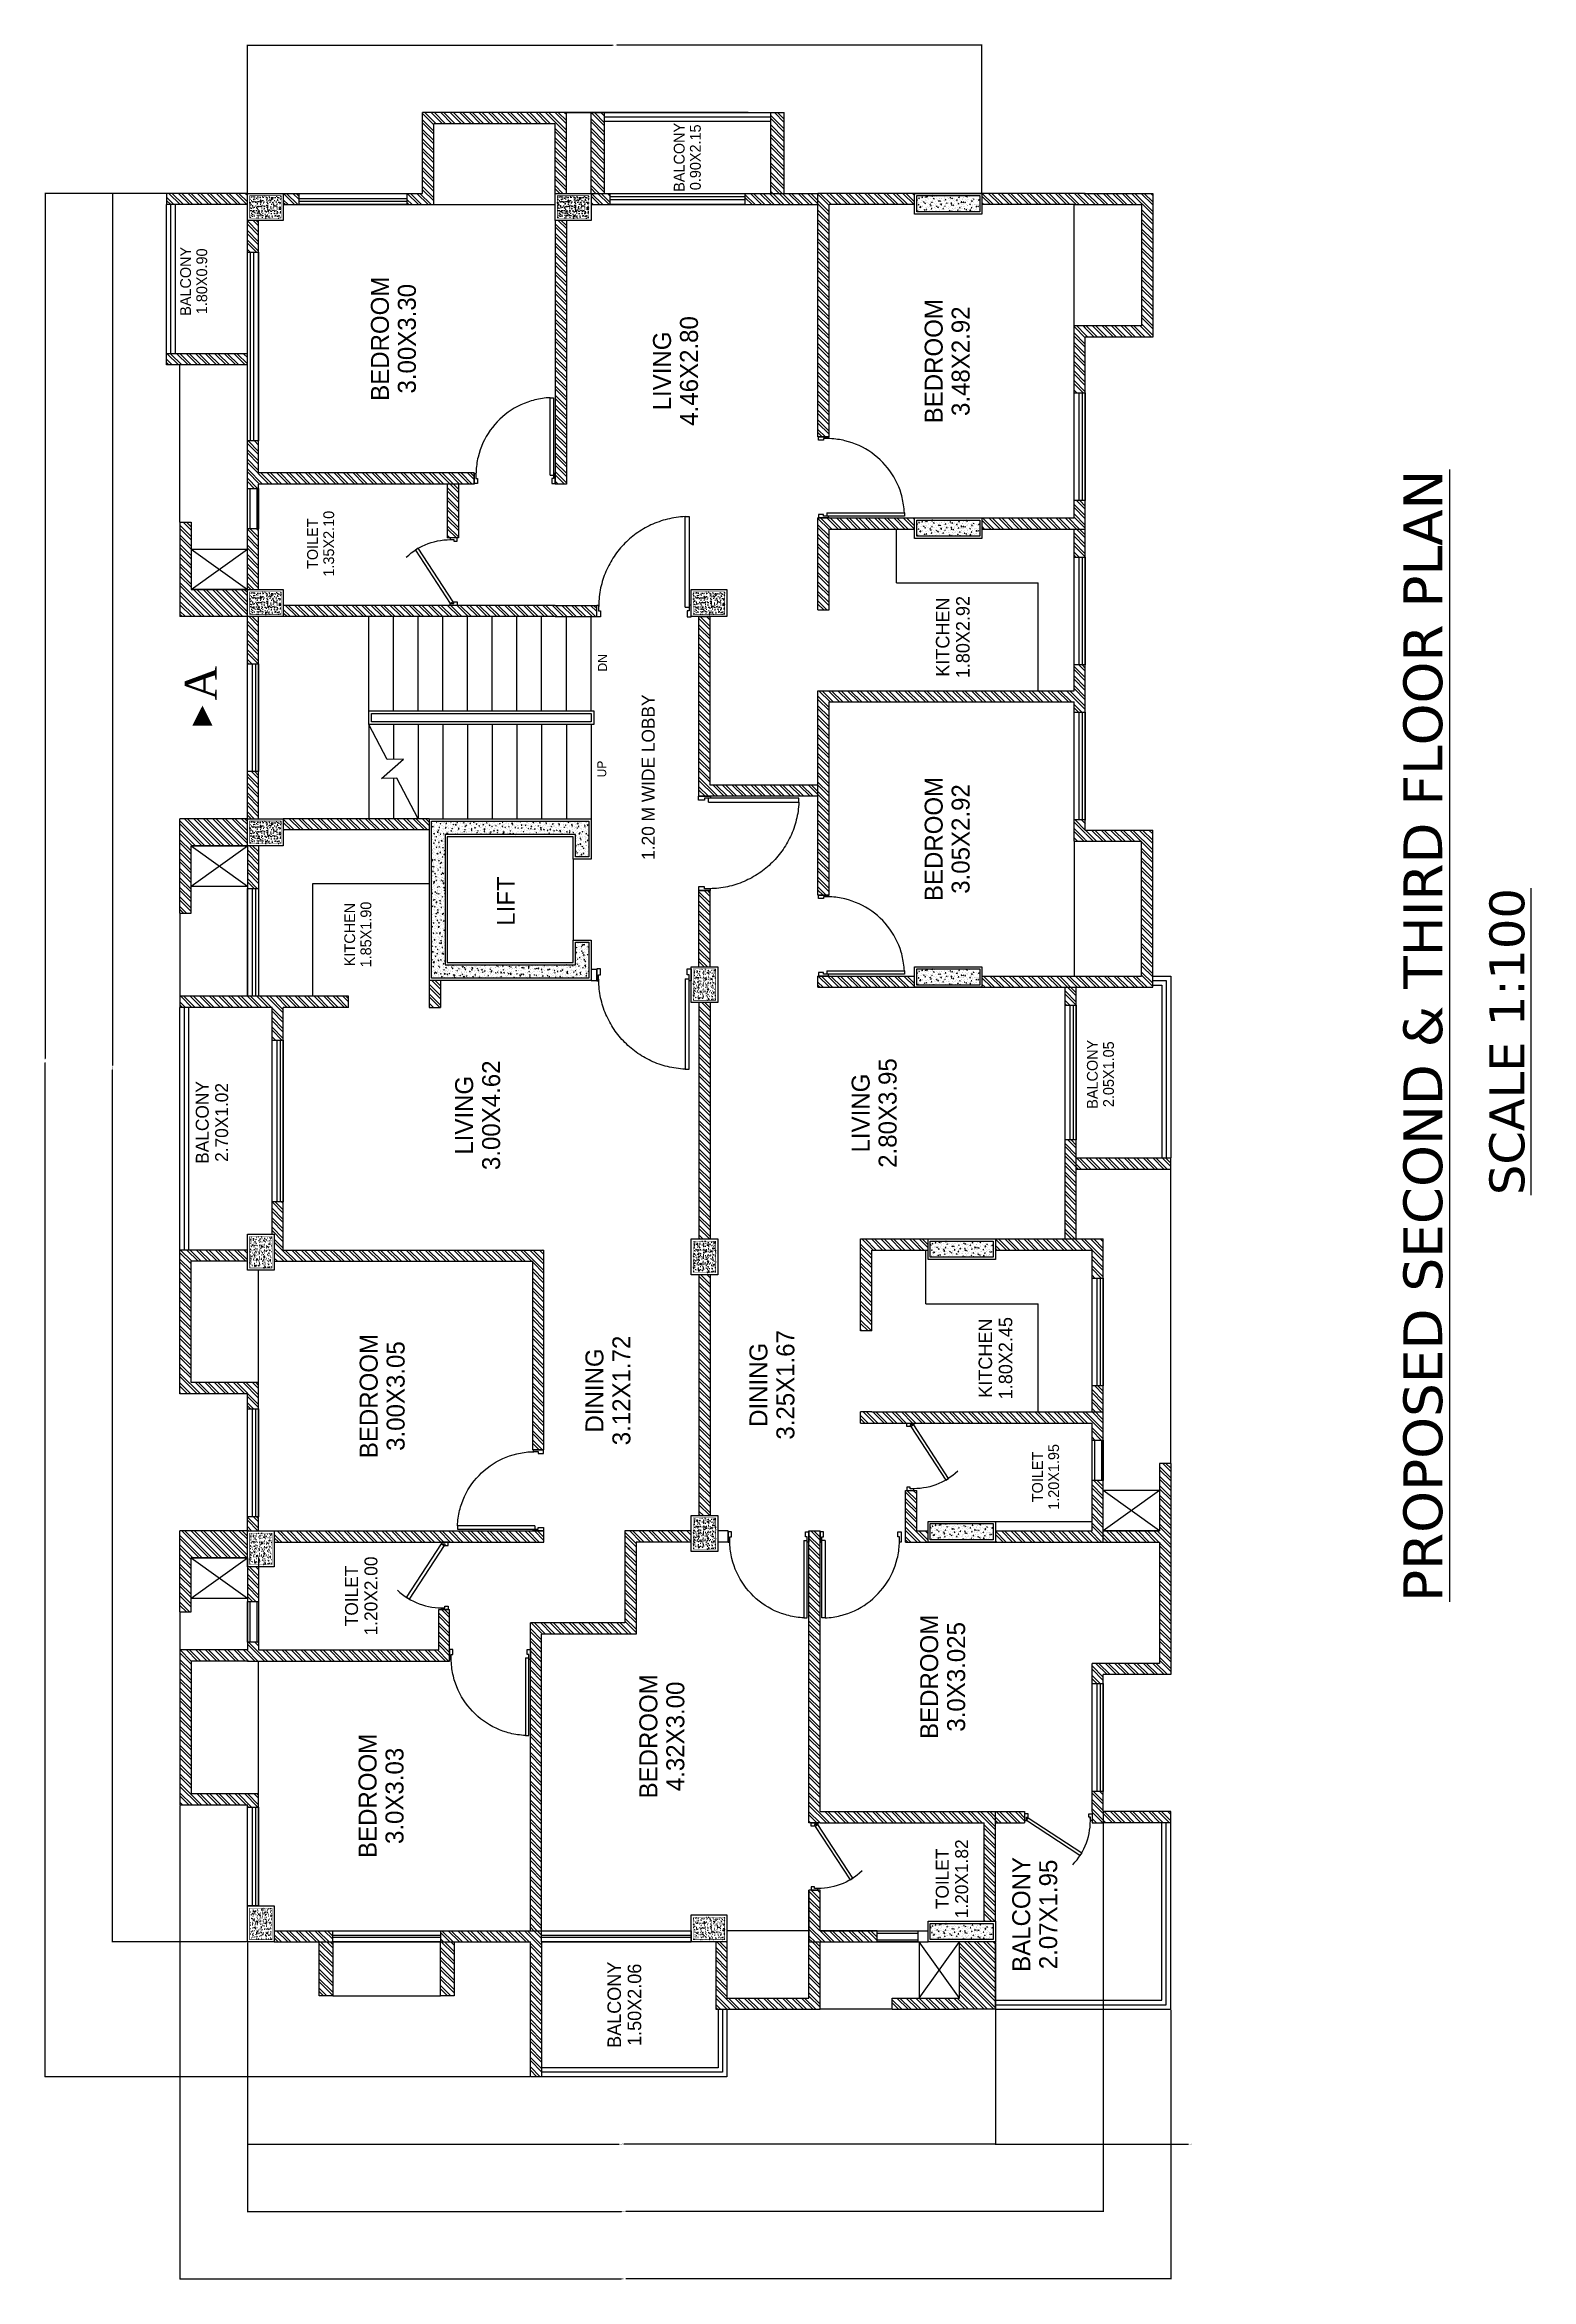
# Model space of a CAD drawing. Header units: inches. Extents: x 182687 to 187672, y -88924 to -84846.
# Drawn here: x 182741 to 183389, y -85819 to -84846 of the extents above; entities that cross this region are included whole.
import ezdxf
from ezdxf.enums import TextEntityAlignment as Align

# ---------------------------------------------------------------- set-up
doc = ezdxf.new("R2010")
doc.units = ezdxf.units.IN
doc.header["$MEASUREMENT"] = 0
doc.header["$PDMODE"] = 97
doc.linetypes.add('PROYECCION', pattern=[19.05, 12.7, -6.35])
doc.styles.add('DimText', font='arial.ttf')
doc.styles.add('HemBha', font='GOTHIC.TTF')
doc.styles.get("Standard").update_dxf_attribs({"font": 'arial.ttf'})
doc.dimstyles.new('RECORDED', dxfattribs={"dimtxt": 0.23, "dimasz": 0.2, "dimexe": 0.15, "dimexo": 0.3, "dimgap": 0.15, "dimtad": 0, "dimrnd": 0.005, "dimzin": 0, "dimdsep": 46, "dimtxsty": 'DimText', "dimblk1": 'ARCHTICK', "dimblk2": 'ARCHTICK', "dimsah": 1, "dimcen": 0.2, "dimdle": 0.1, "dimadec": 0, "dimazin": 0, "dimtfac": 1, "dimtofl": 0, "dimtmove": 0, "dimatfit": 3, "dimfxl": 300, "dimtolj": 1, "dimtzin": 0, "dimarcsym": 0})
pattern_1 = [(135, (181183.8516, -88790.0272), (-2.0752047, -2.0752047), []), (135, (181183.8516, -88788.6438), (-2.0752047, -2.0752047), [])]

msp = doc.modelspace()

# ---------------------------------------------------------------- texts
at = {"style": 'HemBha'}
for s, height, p in [('BALCONY', 4.6957, (183020.031, -84894.951)), ('0.90X2.15', 4.6957, (183027.075, -84894.951)), ('BALCONY', 4.6957, (182805.084, -84948.96)), ('1.80X0.90', 4.6957, (182812.127, -84948.96)), ('BEDROOM', 7.8261, (182891.265, -84973.961)), ('3.00X3.30', 7.8261, (182903.004, -84973.961)), ('BEDROOM', 7.8261, (183132.406, -84983.753)), ('4.46X2.80', 7.8261, (183025.854, -84987.989)), ('3.48X2.92', 7.8261, (183144.146, -84983.753)), ('LIVING', 7.8261, (183014.115, -84987.989)), ('TOILET', 4.6957, (182860.358, -85063.226)), ('1.35X2.10', 4.6957, (182867.402, -85063.226)), ('KITCHEN', 5.8696, (183135.341, -85103.903)), ('1.80X2.92', 5.8696, (183144.146, -85103.903)), ('DN', 3.913, (182986.219, -85115.112)), ('1.20 M WIDE LOBBY', 5.63478, (183007, -85164.903)), ('UP', 3.913, (182985.896, -85161.354)), ('BEDROOM', 7.8261, (183132.406, -85191.829)), ('3.05X2.92', 7.8261, (183144.146, -85191.829)), ('LIFT', 7.8261, (182946.105, -85218.851)), ('KITCHEN', 4.6957, (182876.55, -85233.443)), ('1.85X1.90', 4.6957, (182883.594, -85233.443)), ('BALCONY', 4.6957, (183199.935, -85294.286)), ('2.05X1.05', 4.6957, (183206.979, -85294.286)), ('3.00X4.62', 7.8261, (182939.689, -85312.146)), ('2.80X3.95', 7.8261, (183112.352, -85311.177)), ('BALCONY', 5.6348, (182812.8, -85315.277)), ('2.70X1.02', 5.6348, (182821.252, -85315.277)), ('LIVING', 7.8261, (182927.95, -85312.146)), ('LIVING', 7.8261, (183100.613, -85311.177)), ('3.25X1.67', 7.8261, (183067.841, -85429.547)), ('KITCHEN', 5.8696, (183153.928, -85417.925)), ('1.80X2.45', 5.8696, (183162.733, -85417.925)), ('BEDROOM', 7.8261, (182886.374, -85434.438)), ('3.00X3.05', 7.8261, (182898.113, -85434.438)), ('DINING', 7.8261, (182984.689, -85431.993)), ('3.12X1.72', 7.8261, (182996.428, -85431.993)), ('DINING', 7.8261, (183056.102, -85429.547)), ('1.20X1.95', 4.6957, (183183.088, -85469.656)), ('TOILET', 4.6957, (183176.044, -85469.656)), ('1.20X2.00', 5.6348, (182886.262, -85521.495)), ('TOILET', 5.6348, (182877.81, -85521.495)), ('BEDROOM', 7.8261, (183130.45, -85556.721)), ('3.0X3.025', 7.8261, (183142.189, -85556.721)), ('BEDROOM', 7.8261, (183008.167, -85582.645)), ('4.32X3.00', 7.8261, (183019.906, -85582.645)), ('BEDROOM', 7.8261, (182885.885, -85608.569)), ('3.0X3.03', 7.8261, (182897.624, -85608.569)), ('1.20X1.82', 5.6348, (183143.488, -85644.681)), ('TOILET', 5.6348, (183135.036, -85644.681)), ('BALCONY', 7.8261, (183170.536, -85660.183)), ('2.07X1.95', 7.8261, (183182.275, -85660.183)), ('BALCONY', 5.8696, (182992.323, -85699.547)), ('1.50X2.06', 5.8696, (183001.127, -85699.547))]:
    msp.add_text(s, height=height, rotation=90, dxfattribs=at).set_placement(p, align=Align.CENTER)
at = {"rotation": 90}
for s, insert, char_height, width, attachment_point in [('{\\fVerdana|b0|i0|c0|p34;\\LPROPOSED SECOND & THIRD FLOOR PLAN}', (183341.639, -85277.532), 16.90435, 657.37337, 5), ('\\pxi0.026481;{\\fTimes New Roman|b0|i0|c0|p18;A}', (182802.436, -85124.187, 0), 13.84466, 971.23209, 2), ('{\\fVerdana|b0|i0|c0|p34;\\LSCALE 1:100}', (183378.236, -85280.061), 15.21391, 513.90887, 5)]:
    msp.add_mtext(s, dxfattribs=dict(at, insert=insert, char_height=char_height, width=width, attachment_point=attachment_point))

# ---------------------------------------------------------------- blocks, each defined once
blk = doc.blocks.new('PUERTA-M-120')
at = {"color": 6}
for p, q in [((-0.075, 0.125), (-0.075, 1.275)), ((-0.075, 1.275), (-0.025, 1.275)), ((-0.025, 1.275), (-0.025, 0.125)), ((-1.2, 0), (-1.2, 0.15)), ((-1.2, 0.15), (-1.175, 0.15)), ((-1.15, 0), (-1.2, 0)), ((-1.175, 0.15), (-1.175, 0.075)), ((-1.175, 0.075), (-1.15, 0.075)), ((-1.15, 0.075), (-1.15, 0)), ((-0.075, 0.125), (-0.025, 0.125)), ((-0.025, 0.075), (-0.05, 0.075)), ((-0.05, 0.075), (-0.05, 0)), ((-0.05, 0), (0, 0)), ((0, 0.15), (-0.025, 0.15)), ((-0.025, 0.15), (-0.025, 0.075)), ((0, 0), (0, 0.15))]:
    blk.add_line(p, q, dxfattribs=at)
at = {"color": 6, "linetype": 'PROYECCION'}
blk.add_arc((-0.024, 0.125), 1.151, 92.5533, 180.6114, dxfattribs=at)
blk = doc.blocks.new('PUERTA-G-100')
at = {"color": 6}
for p, q in [((-0.848, 0.577), (-0.821, 0.618)), ((-0.052, 0.058), (-0.848, 0.577)), ((-0.821, 0.618), (-0.025, 0.1)), ((-1, 0), (-1, 0.1)), ((-1, 0.1), (-0.975, 0.1)), ((-0.95, 0), (-1, 0)), ((-0.975, 0.1), (-0.975, 0.05)), ((-0.975, 0.05), (-0.95, 0.05)), ((-0.95, 0.05), (-0.95, 0)), ((-0.025, 0.1), (-0.052, 0.058)), ((-0.025, 0.05), (-0.05, 0.05)), ((-0.05, 0.05), (-0.05, 0)), ((-0.05, 0), (0, 0)), ((0, 0.1), (-0.025, 0.1)), ((-0.025, 0.1), (-0.025, 0.05)), ((0, 0), (0, 0.1))]:
    blk.add_line(p, q, dxfattribs=at)
at = {"color": 6, "linetype": 'PROYECCION'}
blk.add_arc((-0.025, 0.1), 0.95, 136.5074, 183.0159, dxfattribs=at)
blk = doc.blocks.new('REVISED COL LAYOUT')
h = blk.add_hatch()
h.set_pattern_fill('AR-CONC', color=5, scale=10, angle=90, style=0)
h.set_pattern_definition([(140, (75218.45, -49165.96), (6.2752, 71.726), [7.5, -82.5]), (85, (75218.45, -49165.96), (-75.2192, -13.87513), [6, -66]), (190.4514, (75218.975, -49159.98), (-68.944, 57.8509), [6.374, -70.1142]), (136.1842, (75198.45, -49165.96), (16.5519, 106.7241), [11.25, -123.75]), (186.6356, (75199.83, -49157.07), (-97.4119, 93.4662), [9.561, -105.1714]), (81.1842, (75198.45, -49165.96), (-97.4119, 93.4662), [9, -99]), (111, (75203.45, -49155.96), (40.2619, 59.6907), [7.5, -82.5]), (56, (75203.45, -49155.96), (-72.515, 24.33153), [6, -66]), (161.4514, (75206.81, -49150.985), (-32.2531, 84.02224), [6.374, -70.1142]), (127.5, (75218.452, -49165.96), (-33.289385, 1.215986), [0, -65.2, 0, -67, 0, -66.25]), (97.5, (75218.45, -49165.96), (-39.44117, 26.30695), [0, -38.2, 0, -63.7, 0, -25.25]), (57.5, (75218.452, -49188.26), (2.25549, 53.38224), [0, -25, 0, -78, 0, -103.5]), (47.5, (75218.45, -49198.26), (-10.0105, 58.31862), [0, -32.5, 0, -51.8, 0, -73.5])])
h.paths.add_polyline_path([(79704, -42334), (79704, -42084), (80054, -42084), (80054, -42334)])
h = blk.add_hatch()
h.set_pattern_fill('AR-CONC', color=5, scale=10, angle=-90, style=0)
h.set_pattern_definition([(320, (88714.434, -35251.85), (-6.2752, -71.726), [7.5, -82.5]), (265, (88714.434, -35251.85), (75.2192, 13.87513), [6, -66]), (10.4514, (88713.91, -35257.825), (68.944, -57.8509), [6.374, -70.1142]), (316.1842, (88734.43, -35251.85), (-16.5519, -106.7241), [11.25, -123.75]), (6.6356, (88733.05, -35260.74), (97.4119, -93.4662), [9.561, -105.1714]), (261.1842, (88734.43, -35251.85), (97.4119, -93.4662), [9, -99]), (291, (88729.434, -35261.85), (-40.2619, -59.6907), [7.5, -82.5]), (236, (88729.434, -35261.85), (72.515, -24.33153), [6, -66]), (341.4514, (88726.08, -35266.82), (32.2531, -84.02224), [6.374, -70.1142]), (307.5, (88714.434, -35251.848), (33.289385, -1.215986), [0, -65.2, 0, -67, 0, -66.25]), (277.5, (88714.434, -35251.848), (39.44117, -26.30695), [0, -38.2, 0, -63.7, 0, -25.25]), (237.5, (88714.434, -35229.548), (-2.25549, -53.38224), [0, -25, 0, -78, 0, -103.5]), (227.5, (88714.434, -35219.55), (10.0105, -58.31862), [0, -32.5, 0, -51.8, 0, -73.5])])
h.paths.add_polyline_path([(84229, -42084), (84229, -42334), (83879, -42334), (83879, -42084)])
h = blk.add_hatch()
h.set_pattern_fill('AR-CONC', color=5, scale=10, angle=-90, style=0)
h.set_pattern_definition([(320, (92014.434, -35251.85), (-6.2752, -71.726), [7.5, -82.5]), (265, (92014.434, -35251.85), (75.2192, 13.87513), [6, -66]), (10.4514, (92013.91, -35257.825), (68.944, -57.8509), [6.374, -70.1142]), (316.1842, (92034.43, -35251.85), (-16.5519, -106.7241), [11.25, -123.75]), (6.6356, (92033.05, -35260.74), (97.4119, -93.4662), [9.561, -105.1714]), (261.1842, (92034.43, -35251.85), (97.4119, -93.4662), [9, -99]), (291, (92029.434, -35261.85), (-40.2619, -59.6907), [7.5, -82.5]), (236, (92029.434, -35261.85), (72.515, -24.33153), [6, -66]), (341.4514, (92026.08, -35266.82), (32.2531, -84.02224), [6.374, -70.1142]), (307.5, (92014.434, -35251.848), (33.289385, -1.215986), [0, -65.2, 0, -67, 0, -66.25]), (277.5, (92014.434, -35251.848), (39.44117, -26.30695), [0, -38.2, 0, -63.7, 0, -25.25]), (237.5, (92014.434, -35229.548), (-2.25549, -53.38224), [0, -25, 0, -78, 0, -103.5]), (227.5, (92014.434, -35219.55), (10.0105, -58.31862), [0, -32.5, 0, -51.8, 0, -73.5])])
h.paths.add_polyline_path([(87529, -42084), (87529, -42334), (87179, -42334), (87179, -42084)])
h = blk.add_hatch()
h.set_pattern_fill('AR-CONC', color=5, scale=10, style=0)
h.set_pattern_definition([(50, (85072.387, -37598.41), (71.726, -6.2752), [7.5, -82.5]), (355, (85072.39, -37598.41), (-13.87513, 75.2192), [6, -66]), (100.4514, (85078.364, -37598.936), (57.8509, 68.944), [6.374, -70.1142]), (46.1842, (85072.39, -37578.41), (106.7241, -16.5519), [11.25, -123.75]), (96.6356, (85081.28, -37579.79), (93.4662, 97.4119), [9.561, -105.1714]), (351.1842, (85072.39, -37578.41), (93.4662, 97.4119), [9, -99]), (21, (85082.387, -37583.41), (59.6907, -40.2619), [7.5, -82.5]), (326, (85082.39, -37583.41), (24.33153, 72.515), [6, -66]), (71.4514, (85087.36, -37586.77), (84.02224, 32.2531), [6.374, -70.1142]), (37.5, (85072.387, -37598.413), (1.215986, 33.289385), [0, -65.2, 0, -67, 0, -66.25]), (7.5, (85072.387, -37598.413), (26.30695, 39.44117), [0, -38.2, 0, -63.7, 0, -25.25]), (327.5, (85050.087, -37598.413), (53.38224, -2.25549), [0, -25, 0, -78, 0, -103.5]), (317.5, (85040.087, -37598.413), (58.31862, 10.0105), [0, -32.5, 0, -51.8, 0, -73.5])])
h.paths.add_polyline_path([(91904, -42084), (92154, -42084), (92154, -42434), (91904, -42434)])
h = blk.add_hatch()
h.set_pattern_fill('AR-CONC', color=5, scale=10, style=0)
h.set_pattern_definition([(50, (87622.387, -37598.41), (71.726, -6.2752), [7.5, -82.5]), (355, (87622.39, -37598.41), (-13.87513, 75.2192), [6, -66]), (100.4514, (87628.364, -37598.936), (57.8509, 68.944), [6.374, -70.1142]), (46.1842, (87622.39, -37578.41), (106.7241, -16.5519), [11.25, -123.75]), (96.6356, (87631.28, -37579.79), (93.4662, 97.4119), [9.561, -105.1714]), (351.1842, (87622.39, -37578.41), (93.4662, 97.4119), [9, -99]), (21, (87632.387, -37583.41), (59.6907, -40.2619), [7.5, -82.5]), (326, (87632.39, -37583.41), (24.33153, 72.515), [6, -66]), (71.4514, (87637.36, -37586.77), (84.02224, 32.2531), [6.374, -70.1142]), (37.5, (87622.387, -37598.413), (1.215986, 33.289385), [0, -65.2, 0, -67, 0, -66.25]), (7.5, (87622.387, -37598.413), (26.30695, 39.44117), [0, -38.2, 0, -63.7, 0, -25.25]), (327.5, (87600.087, -37598.413), (53.38224, -2.25549), [0, -25, 0, -78, 0, -103.5]), (317.5, (87590.087, -37598.413), (58.31862, 10.0105), [0, -32.5, 0, -51.8, 0, -73.5])])
h.paths.add_polyline_path([(94454, -42084), (94704, -42084), (94704, -42434), (94454, -42434)])
h = blk.add_hatch()
h.set_pattern_fill('AR-CONC', color=5, scale=10, style=0)
h.set_pattern_definition([(50, (92031.887, -37598.41), (71.726, -6.2752), [7.5, -82.5]), (355, (92031.89, -37598.41), (-13.87513, 75.2192), [6, -66]), (100.4514, (92037.864, -37598.936), (57.8509, 68.944), [6.374, -70.1142]), (46.1842, (92031.89, -37578.41), (106.7241, -16.5519), [11.25, -123.75]), (96.6356, (92040.78, -37579.79), (93.4662, 97.4119), [9.561, -105.1714]), (351.1842, (92031.89, -37578.41), (93.4662, 97.4119), [9, -99]), (21, (92041.887, -37583.41), (59.6907, -40.2619), [7.5, -82.5]), (326, (92041.89, -37583.41), (24.33153, 72.515), [6, -66]), (71.4514, (92046.86, -37586.77), (84.02224, 32.2531), [6.374, -70.1142]), (37.5, (92031.887, -37598.413), (1.215986, 33.289385), [0, -65.2, 0, -67, 0, -66.25]), (7.5, (92031.887, -37598.413), (26.30695, 39.44117), [0, -38.2, 0, -63.7, 0, -25.25]), (327.5, (92009.587, -37598.413), (53.38224, -2.25549), [0, -25, 0, -78, 0, -103.5]), (317.5, (91999.587, -37598.413), (58.31862, 10.0105), [0, -32.5, 0, -51.8, 0, -73.5])])
h.paths.add_polyline_path([(98864, -42084), (99114, -42084), (99114, -42434), (98864, -42434)])
h = blk.add_hatch()
h.set_pattern_fill('AR-CONC', color=5, scale=10, style=0)
h.set_pattern_definition([(50, (92031.887, -41023.41), (71.726, -6.2752), [7.5, -82.5]), (355, (92031.89, -41023.41), (-13.87513, 75.2192), [6, -66]), (100.4514, (92037.864, -41023.936), (57.8509, 68.944), [6.374, -70.1142]), (46.1842, (92031.89, -41003.41), (106.7241, -16.5519), [11.25, -123.75]), (96.6356, (92040.78, -41004.79), (93.4662, 97.4119), [9.561, -105.1714]), (351.1842, (92031.89, -41003.41), (93.4662, 97.4119), [9, -99]), (21, (92041.887, -41008.41), (59.6907, -40.2619), [7.5, -82.5]), (326, (92041.89, -41008.41), (24.33153, 72.515), [6, -66]), (71.4514, (92046.86, -41011.77), (84.02224, 32.2531), [6.374, -70.1142]), (37.5, (92031.887, -41023.413), (1.215986, 33.289385), [0, -65.2, 0, -67, 0, -66.25]), (7.5, (92031.887, -41023.413), (26.30695, 39.44117), [0, -38.2, 0, -63.7, 0, -25.25]), (327.5, (92009.587, -41023.413), (53.38224, -2.25549), [0, -25, 0, -78, 0, -103.5]), (317.5, (91999.587, -41023.413), (58.31862, 10.0105), [0, -32.5, 0, -51.8, 0, -73.5])])
h.paths.add_polyline_path([(98864, -45509), (99114, -45509), (99114, -45859), (98864, -45859)])
h = blk.add_hatch()
h.set_pattern_fill('AR-CONC', color=5, scale=10, style=0)
h.set_pattern_definition([(50, (72871.887, -42535.91), (71.726, -6.2752), [7.5, -82.5]), (355, (72871.89, -42535.91), (-13.87513, 75.2192), [6, -66]), (100.4514, (72877.864, -42536.436), (57.8509, 68.944), [6.374, -70.1142]), (46.1842, (72871.89, -42515.91), (106.7241, -16.5519), [11.25, -123.75]), (96.6356, (72880.78, -42517.29), (93.4662, 97.4119), [9.561, -105.1714]), (351.1842, (72871.89, -42515.91), (93.4662, 97.4119), [9, -99]), (21, (72881.887, -42520.91), (59.6907, -40.2619), [7.5, -82.5]), (326, (72881.89, -42520.91), (24.33153, 72.515), [6, -66]), (71.4514, (72886.86, -42524.27), (84.02224, 32.2531), [6.374, -70.1142]), (37.5, (72871.887, -42535.913), (1.215986, 33.289385), [0, -65.2, 0, -67, 0, -66.25]), (7.5, (72871.887, -42535.913), (26.30695, 39.44117), [0, -38.2, 0, -63.7, 0, -25.25]), (327.5, (72849.587, -42535.913), (53.38224, -2.25549), [0, -25, 0, -78, 0, -103.5]), (317.5, (72839.587, -42535.913), (58.31862, 10.0105), [0, -32.5, 0, -51.8, 0, -73.5])])
h.paths.add_polyline_path([(79704, -47021), (79954, -47021), (79954, -47371), (79704, -47371)])
h = blk.add_hatch()
h.set_pattern_fill('AR-CONC', color=5, scale=10, angle=-90, style=0)
h.set_pattern_definition([(320, (88884.434, -40189.35), (-6.2752, -71.726), [7.5, -82.5]), (265, (88884.434, -40189.35), (75.2192, 13.87513), [6, -66]), (10.4514, (88883.91, -40195.325), (68.944, -57.8509), [6.374, -70.1142]), (316.1842, (88904.43, -40189.35), (-16.5519, -106.7241), [11.25, -123.75]), (6.6356, (88903.05, -40198.24), (97.4119, -93.4662), [9.561, -105.1714]), (261.1842, (88904.43, -40189.35), (97.4119, -93.4662), [9, -99]), (291, (88899.434, -40199.35), (-40.2619, -59.6907), [7.5, -82.5]), (236, (88899.434, -40199.35), (72.515, -24.33153), [6, -66]), (341.4514, (88896.08, -40204.32), (32.2531, -84.02224), [6.374, -70.1142]), (307.5, (88884.434, -40189.348), (33.289385, -1.215986), [0, -65.2, 0, -67, 0, -66.25]), (277.5, (88884.434, -40189.348), (39.44117, -26.30695), [0, -38.2, 0, -63.7, 0, -25.25]), (237.5, (88884.434, -40167.048), (-2.25549, -53.38224), [0, -25, 0, -78, 0, -103.5]), (227.5, (88884.434, -40157.05), (10.0105, -58.31862), [0, -32.5, 0, -51.8, 0, -73.5])])
h.paths.add_polyline_path([(84399, -47021), (84399, -47271), (84049, -47271), (84049, -47021)])
h = blk.add_hatch()
h.set_pattern_fill('AR-CONC', color=5, scale=10, angle=-90, style=0)
h.set_pattern_definition([(320, (91964.434, -40189.35), (-6.2752, -71.726), [7.5, -82.5]), (265, (91964.434, -40189.35), (75.2192, 13.87513), [6, -66]), (10.4514, (91963.91, -40195.325), (68.944, -57.8509), [6.374, -70.1142]), (316.1842, (91984.43, -40189.35), (-16.5519, -106.7241), [11.25, -123.75]), (6.6356, (91983.05, -40198.24), (97.4119, -93.4662), [9.561, -105.1714]), (261.1842, (91984.43, -40189.35), (97.4119, -93.4662), [9, -99]), (291, (91979.434, -40199.35), (-40.2619, -59.6907), [7.5, -82.5]), (236, (91979.434, -40199.35), (72.515, -24.33153), [6, -66]), (341.4514, (91976.08, -40204.32), (32.2531, -84.02224), [6.374, -70.1142]), (307.5, (91964.434, -40189.348), (33.289385, -1.215986), [0, -65.2, 0, -67, 0, -66.25]), (277.5, (91964.434, -40189.348), (39.44117, -26.30695), [0, -38.2, 0, -63.7, 0, -25.25]), (237.5, (91964.434, -40167.048), (-2.25549, -53.38224), [0, -25, 0, -78, 0, -103.5]), (227.5, (91964.434, -40157.05), (10.0105, -58.31862), [0, -32.5, 0, -51.8, 0, -73.5])])
h.paths.add_polyline_path([(87479, -47021), (87479, -47271), (87129, -47271), (87129, -47021)])
h = blk.add_hatch()
h.set_pattern_fill('AR-CONC', color=5, scale=10, angle=-90, style=0)
h.set_pattern_definition([(320, (94993.934, -40189.35), (-6.2752, -71.726), [7.5, -82.5]), (265, (94993.934, -40189.35), (75.2192, 13.87513), [6, -66]), (10.4514, (94993.41, -40195.325), (68.944, -57.8509), [6.374, -70.1142]), (316.1842, (95013.93, -40189.35), (-16.5519, -106.7241), [11.25, -123.75]), (6.6356, (95012.55, -40198.24), (97.4119, -93.4662), [9.561, -105.1714]), (261.1842, (95013.93, -40189.35), (97.4119, -93.4662), [9, -99]), (291, (95008.934, -40199.35), (-40.2619, -59.6907), [7.5, -82.5]), (236, (95008.934, -40199.35), (72.515, -24.33153), [6, -66]), (341.4514, (95005.58, -40204.32), (32.2531, -84.02224), [6.374, -70.1142]), (307.5, (94993.934, -40189.348), (33.289385, -1.215986), [0, -65.2, 0, -67, 0, -66.25]), (277.5, (94993.934, -40189.348), (39.44117, -26.30695), [0, -38.2, 0, -63.7, 0, -25.25]), (237.5, (94993.934, -40167.048), (-2.25549, -53.38224), [0, -25, 0, -78, 0, -103.5]), (227.5, (94993.934, -40157.05), (10.0105, -58.31862), [0, -32.5, 0, -51.8, 0, -73.5])])
h.paths.add_polyline_path([(90508, -47021), (90508, -47271), (90158, -47271), (90158, -47021)])
h = blk.add_hatch()
h.set_pattern_fill('AR-CONC', color=5, scale=10, style=0)
h.set_pattern_definition([(50, (87622.387, -42535.91), (71.726, -6.2752), [7.5, -82.5]), (355, (87622.39, -42535.91), (-13.87513, 75.2192), [6, -66]), (100.4514, (87628.364, -42536.436), (57.8509, 68.944), [6.374, -70.1142]), (46.1842, (87622.39, -42515.91), (106.7241, -16.5519), [11.25, -123.75]), (96.6356, (87631.28, -42517.29), (93.4662, 97.4119), [9.561, -105.1714]), (351.1842, (87622.39, -42515.91), (93.4662, 97.4119), [9, -99]), (21, (87632.387, -42520.91), (59.6907, -40.2619), [7.5, -82.5]), (326, (87632.39, -42520.91), (24.33153, 72.515), [6, -66]), (71.4514, (87637.36, -42524.27), (84.02224, 32.2531), [6.374, -70.1142]), (37.5, (87622.387, -42535.913), (1.215986, 33.289385), [0, -65.2, 0, -67, 0, -66.25]), (7.5, (87622.387, -42535.913), (26.30695, 39.44117), [0, -38.2, 0, -63.7, 0, -25.25]), (327.5, (87600.087, -42535.913), (53.38224, -2.25549), [0, -25, 0, -78, 0, -103.5]), (317.5, (87590.087, -42535.913), (58.31862, 10.0105), [0, -32.5, 0, -51.8, 0, -73.5])])
h.paths.add_polyline_path([(94454, -47021), (94704, -47021), (94704, -47371), (94454, -47371)])
at = {"color": 5}
for p, q in [((90379, -45884), (90379, -44084)), ((90379, -44084), (92179, -44084)), ((90404, -45859), (90404, -44109)), ((90404, -44109), (92154, -44109)), ((92004, -44259), (90554, -44259)), ((90554, -44259), (90554, -45709)), ((92004, -45709), (92004, -44259)), ((92154, -44109), (92154, -45859)), ((92179, -44084), (92179, -45884)), ((91979, -44284), (90579, -44284)), ((90579, -44284), (90579, -45684)), ((91979, -45684), (91979, -44284)), ((90554, -45709), (90804, -45709)), ((90579, -45684), (90829, -45684)), ((90804, -45709), (90804, -45859)), ((90829, -45684), (90829, -45884)), ((91729, -45884), (91729, -45684)), ((91729, -45684), (91979, -45684)), ((91754, -45859), (91754, -45709)), ((91754, -45709), (92004, -45709)), ((90829, -45884), (90379, -45884)), ((90804, -45859), (90404, -45859)), ((92179, -45884), (91729, -45884)), ((92154, -45859), (91754, -45859)), ((90303, -49484), (90533, -49484)), ((90303, -50234), (90303, -49484)), ((90533, -49484), (90533, -50234)), ((95299, -49484), (95529, -49484)), ((95299, -50234), (95299, -49484)), ((95529, -49484), (95529, -50234)), ((98909, -49484), (99139, -49484)), ((98909, -50234), (98909, -49484)), ((99139, -49484), (99139, -50234)), ((79679, -49634), (79909, -49634)), ((79679, -50384), (79679, -49634)), ((79704, -49659), (79884, -49659)), ((79704, -50359), (79704, -49659)), ((79884, -49659), (79884, -50359)), ((79909, -49634), (79909, -50384)), ((84129, -49634), (84359, -49634)), ((84129, -50384), (84129, -49634)), ((84154, -49659), (84334, -49659)), ((84154, -50359), (84154, -49659)), ((84334, -49659), (84334, -50359)), ((84359, -49634), (84359, -50384)), ((87274, -49634), (87504, -49634)), ((87274, -50384), (87274, -49634)), ((87299, -49659), (87479, -49659)), ((87299, -50359), (87299, -49659)), ((87479, -49659), (87479, -50359)), ((87504, -49634), (87504, -50384)), ((90328, -49509), (90508, -49509)), ((90328, -50209), (90328, -49509)), ((90508, -49509), (90508, -50209)), ((95324, -49509), (95504, -49509)), ((95324, -50209), (95324, -49509)), ((95504, -49509), (95504, -50209)), ((98934, -49509), (99114, -49509)), ((98934, -50209), (98934, -49509)), ((99114, -49509), (99114, -50209)), ((90533, -50234), (90303, -50234)), ((90508, -50209), (90328, -50209)), ((95529, -50234), (95299, -50234)), ((95504, -50209), (95324, -50209)), ((99139, -50234), (98909, -50234)), ((99114, -50209), (98934, -50209)), ((79909, -50384), (79679, -50384)), ((79884, -50359), (79704, -50359)), ((84359, -50384), (84129, -50384)), ((84334, -50359), (84154, -50359)), ((87504, -50384), (87274, -50384)), ((87479, -50359), (87299, -50359))]:
    blk.add_line(p, q, dxfattribs=at)
at = {"color": 5, "linetype": 'Continuous'}
for p, q in [((90409, -44123), (90409, -44123)), ((90411, -44223), (90411, -44223)), ((90415, -44248), (90415, -44248)), ((90419, -44181), (90419, -44181)), ((90425, -44221), (90421, -44226)), ((90421, -44226), (90427, -44228)), ((90423, -44134), (90423, -44134)), ((90425, -44221), (90427, -44228)), ((90429, -44239), (90429, -44239)), ((90430, -44185), (90430, -44185)), ((90434, -44123), (90434, -44123)), ((90437, -44148), (90437, -44148)), ((90437, -44237), (90437, -44237)), ((90442, -44186), (90442, -44186)), ((90442, -44244), (90442, -44244)), ((90444, -44190), (90444, -44190)), ((90447, -44137), (90447, -44137)), ((90451, -44251), (90450, -44260)), ((90450, -44260), (90459, -44259)), ((90451, -44249), (90451, -44249)), ((90451, -44251), (90459, -44259)), ((90452, -44210), (90458, -44215)), ((90452, -44210), (90452, -44216)), ((90452, -44216), (90458, -44215)), ((90454, -44143), (90454, -44143)), ((90457, -44136), (90457, -44136)), ((90459, -44138), (90458, -44144)), ((90458, -44144), (90464, -44143)), ((90459, -44138), (90464, -44143)), ((90465, -44161), (90462, -44166)), ((90462, -44166), (90468, -44168)), ((90463, -44186), (90463, -44186)), ((90464, -44201), (90464, -44201)), ((90465, -44161), (90468, -44168)), ((90467, -44144), (90466, -44153)), ((90466, -44153), (90476, -44152)), ((90467, -44144), (90476, -44152)), ((90471, -44238), (90471, -44238)), ((90474, -44149), (90474, -44149)), ((90474, -44260), (90474, -44260)), ((90476, -44119), (90476, -44119)), ((90477, -44174), (90477, -44174)), ((90482, -44212), (90482, -44212)), ((90482, -44231), (90482, -44231)), ((90484, -44178), (90484, -44178)), ((90486, -44125), (90486, -44125)), ((90486, -44177), (90486, -44177)), ((90490, -44137), (90490, -44137)), ((90493, -44264), (90493, -44264)), ((90497, -44245), (90494, -44250)), ((90494, -44250), (90500, -44252)), ((90495, -44210), (90495, -44210)), ((90496, -44187), (90496, -44187)), ((90496, -44236), (90496, -44236)), ((90497, -44157), (90497, -44157)), ((90497, -44245), (90500, -44252)), ((90504, -44239), (90504, -44239)), ((90505, -44113), (90505, -44113)), ((90513, -44176), (90513, -44176)), ((90516, -44201), (90516, -44201)), ((90521, -44239), (90521, -44239)), ((90521, -44268), (90527, -44273)), ((90521, -44268), (90521, -44274)), ((90523, -44138), (90523, -44138)), ((90527, -44196), (90533, -44201)), ((90527, -44196), (90527, -44202)), ((90527, -44202), (90533, -44201)), ((90530, -44189), (90530, -44189)), ((90534, -44124), (90533, -44130)), ((90533, -44130), (90539, -44129)), ((90534, -44124), (90539, -44129)), ((90538, -44185), (90534, -44190)), ((90534, -44190), (90540, -44192)), ((90536, -44123), (90536, -44123)), ((90537, -44240), (90537, -44240)), ((90538, -44185), (90540, -44192)), ((90544, -44139), (90544, -44139)), ((90546, -44181), (90546, -44181)), ((90546, -44230), (90546, -44230)), ((90549, -44176), (90549, -44176)), ((90551, -44123), (90551, -44123)), ((90553, -44202), (90553, -44202)), ((90556, -44227), (90556, -44227)), ((90556, -44240), (90556, -44240)), ((90557, -44139), (90557, -44139)), ((90563, -44190), (90563, -44190)), ((90565, -44238), (90564, -44247)), ((90564, -44247), (90573, -44246)), ((90565, -44238), (90573, -44246)), ((90571, -44242), (90571, -44242)), ((90578, -44125), (90574, -44130)), ((90574, -44130), (90580, -44132)), ((90578, -44125), (90580, -44132)), ((90579, -44127), (90579, -44127)), ((90581, -44131), (90580, -44140)), ((90580, -44140), (90590, -44139)), ((90581, -44131), (90590, -44139)), ((90581, -44143), (90581, -44143)), ((90584, -44165), (90584, -44165)), ((90586, -44217), (90586, -44217)), ((90588, -44164), (90588, -44164)), ((90590, -44111), (90590, -44111)), ((90590, -44140), (90590, -44140)), ((90591, -44201), (90591, -44201)), ((90592, -44228), (90592, -44228)), ((90595, -44253), (90595, -44253)), ((90596, -44191), (90596, -44191)), ((90596, -44254), (90602, -44259)), ((90596, -44254), (90596, -44259)), ((90597, -44250), (90597, -44250)), ((90599, -44196), (90599, -44196)), ((90601, -44259), (90602, -44259)), ((90602, -44143), (90602, -44143)), ((90603, -44182), (90602, -44188)), ((90602, -44188), (90608, -44187)), ((90603, -44119), (90603, -44119)), ((90603, -44182), (90608, -44187)), ((90604, -44243), (90604, -44243)), ((90610, -44210), (90607, -44214)), ((90607, -44214), (90613, -44217)), ((90609, -44110), (90608, -44116)), ((90608, -44116), (90615, -44115)), ((90609, -44110), (90615, -44115)), ((90610, -44210), (90613, -44217)), ((90613, -44178), (90613, -44178)), ((90615, -44129), (90615, -44129)), ((90618, -44154), (90618, -44154)), ((90623, -44142), (90623, -44142)), ((90623, -44191), (90623, -44191)), ((90623, -44236), (90623, -44236)), ((90630, -44192), (90630, -44192)), ((90631, -44255), (90631, -44255)), ((90637, -44244), (90637, -44244)), ((90650, -44150), (90647, -44155)), ((90647, -44155), (90653, -44157)), ((90650, -44150), (90653, -44157)), ((90650, -44216), (90650, -44216)), ((90653, -44162), (90653, -44162)), ((90654, -44155), (90654, -44155)), ((90655, -44109), (90655, -44109)), ((90656, -44143), (90656, -44143)), ((90658, -44180), (90658, -44180)), ((90662, -44123), (90662, -44123)), ((90663, -44193), (90663, -44193)), ((90663, -44218), (90663, -44218)), ((90670, -44245), (90670, -44245)), ((90672, -44240), (90671, -44246)), ((90671, -44246), (90677, -44245)), ((90672, -44182), (90672, -44182)), ((90672, -44240), (90677, -44245)), ((90678, -44168), (90677, -44174)), ((90677, -44174), (90684, -44173)), ((90679, -44225), (90677, -44234)), ((90677, -44234), (90687, -44232)), ((90678, -44168), (90684, -44173)), ((90679, -44225), (90687, -44232)), ((90683, -44234), (90679, -44239)), ((90679, -44239), (90685, -44241)), ((90682, -44240), (90682, -44240)), ((90683, -44234), (90685, -44241)), ((90685, -44118), (90685, -44118)), ((90688, -44257), (90688, -44257)), ((90690, -44144), (90690, -44144)), ((90690, -44203), (90690, -44203)), ((90692, -44150), (90692, -44150)), ((90695, -44118), (90694, -44127)), ((90694, -44127), (90704, -44126)), ((90694, -44181), (90694, -44181)), ((90695, -44118), (90704, -44126)), ((90696, -44195), (90696, -44195)), ((90697, -44206), (90697, -44206)), ((90701, -44236), (90701, -44236)), ((90702, -44244), (90702, -44244)), ((90704, -44182), (90704, -44182)), ((90704, -44247), (90704, -44247)), ((90706, -44129), (90706, -44129)), ((90707, -44143), (90707, -44143)), ((90717, -44202), (90717, -44202)), ((90723, -44174), (90719, -44179)), ((90719, -44179), (90726, -44181)), ((90723, -44145), (90723, -44145)), ((90723, -44174), (90726, -44181)), ((90725, -44144), (90725, -44144)), ((90729, -44120), (90729, -44120)), ((90729, -44196), (90729, -44196)), ((90733, -44208), (90733, -44208)), ((90736, -44233), (90736, -44233)), ((90737, -44248), (90737, -44248)), ((90739, -44178), (90739, -44178)), ((90747, -44226), (90746, -44232)), ((90746, -44232), (90753, -44231)), ((90747, -44226), (90753, -44231)), ((90749, -44236), (90749, -44236)), ((90752, -44255), (90752, -44255)), ((90753, -44154), (90759, -44159)), ((90753, -44154), (90753, -44160)), ((90753, -44160), (90759, -44159)), ((90755, -44202), (90755, -44202)), ((90755, -44258), (90755, -44259)), ((90755, -44258), (90755, -44259)), ((90756, -44147), (90756, -44147)), ((90757, -44148), (90757, -44148)), ((90759, -44133), (90759, -44133)), ((90763, -44114), (90760, -44119)), ((90760, -44119), (90766, -44121)), ((90763, -44114), (90766, -44121)), ((90763, -44197), (90763, -44197)), ((90764, -44171), (90764, -44171)), ((90770, -44249), (90770, -44249)), ((90773, -44234), (90773, -44234)), ((90776, -44259), (90776, -44259)), ((90789, -44124), (90789, -44124)), ((90790, -44148), (90790, -44148)), ((90793, -44211), (90791, -44220)), ((90791, -44220), (90801, -44219)), ((90795, -44198), (90792, -44203)), ((90792, -44203), (90798, -44205)), ((90792, -44243), (90792, -44243)), ((90793, -44211), (90801, -44219)), ((90794, -44189), (90794, -44189)), ((90795, -44134), (90795, -44134)), ((90795, -44198), (90798, -44205)), ((90796, -44198), (90796, -44198)), ((90797, -44136), (90797, -44136)), ((90799, -44159), (90799, -44159)), ((90799, -44182), (90799, -44182)), ((90804, -44197), (90804, -44197)), ((90804, -44250), (90804, -44250)), ((90805, -44222), (90805, -44222)), ((90809, -44109), (90808, -44114)), ((90808, -44114), (90817, -44112)), ((90808, -44168), (90808, -44168)), ((90809, -44240), (90809, -44240)), ((90810, -44115), (90810, -44115)), ((90814, -44109), (90817, -44112)), ((90822, -44212), (90828, -44217)), ((90822, -44212), (90822, -44218)), ((90822, -44218), (90828, -44217)), ((90823, -44149), (90823, -44149)), ((90828, -44141), (90834, -44145)), ((90828, -44141), (90828, -44146)), ((90828, -44146), (90834, -44145)), ((90829, -44199), (90829, -44199)), ((90836, -44139), (90832, -44144)), ((90832, -44144), (90838, -44146)), ((90834, -44144), (90834, -44144)), ((90835, -44160), (90835, -44160)), ((90836, -44139), (90838, -44146)), ((90837, -44251), (90837, -44251)), ((90838, -44185), (90838, -44185)), ((90843, -44223), (90843, -44223)), ((90844, -44202), (90844, -44202)), ((90856, -44120), (90856, -44120)), ((90856, -44150), (90856, -44150)), ((90857, -44241), (90857, -44241)), ((90859, -44188), (90859, -44188)), ((90861, -44134), (90861, -44134)), ((90863, -44201), (90863, -44201)), ((90868, -44223), (90865, -44228)), ((90865, -44228), (90871, -44230)), ((90866, -44124), (90866, -44124)), ((90866, -44178), (90866, -44178)), ((90868, -44223), (90871, -44230)), ((90870, -44253), (90870, -44253)), ((90874, -44187), (90874, -44187)), ((90876, -44236), (90876, -44236)), ((90878, -44212), (90878, -44212)), ((90883, -44250), (90883, -44250)), ((90890, -44151), (90890, -44151)), ((90896, -44202), (90896, -44202)), ((90896, -44229), (90896, -44229)), ((90897, -44198), (90903, -44203)), ((90897, -44198), (90897, -44204)), ((90897, -44204), (90903, -44203)), ((90898, -44175), (90898, -44175)), ((90900, -44112), (90900, -44112)), ((90901, -44122), (90901, -44122)), ((90904, -44127), (90903, -44133)), ((90903, -44133), (90909, -44131)), ((90903, -44254), (90903, -44254)), ((90904, -44127), (90909, -44131)), ((90905, -44150), (90905, -44150)), ((90908, -44163), (90905, -44168)), ((90905, -44168), (90911, -44170)), ((90907, -44198), (90905, -44207)), ((90905, -44207), (90915, -44206)), ((90907, -44198), (90915, -44206)), ((90908, -44163), (90911, -44170)), ((90910, -44208), (90910, -44208)), ((90912, -44154), (90912, -44154)), ((90914, -44213), (90914, -44213)), ((90916, -44124), (90916, -44124)), ((90917, -44238), (90917, -44238)), ((90923, -44153), (90923, -44153)), ((90926, -44182), (90926, -44182)), ((90929, -44203), (90929, -44203)), ((90936, -44241), (90936, -44241)), ((90937, -44113), (90937, -44113)), ((90940, -44247), (90937, -44252)), ((90937, -44252), (90943, -44254)), ((90937, -44255), (90937, -44255)), ((90940, -44138), (90940, -44138)), ((90940, -44247), (90943, -44254)), ((90945, -44176), (90945, -44176)), ((90947, -44109), (90951, -44110)), ((90950, -44109), (90951, -44110)), ((90953, -44239), (90953, -44239)), ((90956, -44154), (90956, -44154)), ((90961, -44144), (90961, -44144)), ((90961, -44227), (90961, -44227)), ((90963, -44174), (90963, -44174)), ((90963, -44204), (90963, -44204)), ((90965, -44120), (90965, -44120)), ((90966, -44256), (90969, -44259)), ((90966, -44256), (90966, -44259)), ((90970, -44256), (90970, -44256)), ((90971, -44202), (90971, -44202)), ((90972, -44184), (90978, -44189)), ((90972, -44184), (90972, -44190)), ((90972, -44190), (90978, -44189)), ((90976, -44140), (90976, -44140)), ((90981, -44187), (90977, -44192)), ((90977, -44192), (90983, -44194)), ((90979, -44113), (90978, -44119)), ((90978, -44119), (90985, -44118)), ((90979, -44113), (90985, -44118)), ((90979, -44165), (90979, -44165)), ((90981, -44187), (90983, -44194)), ((90982, -44120), (90982, -44120)), ((90984, -44202), (90984, -44202)), ((90989, -44155), (90989, -44155)), ((90992, -44178), (90992, -44178)), ((90996, -44206), (90996, -44206)), ((91000, -44215), (91000, -44215)), ((91003, -44161), (91003, -44161)), ((91003, -44237), (91003, -44237)), ((91003, -44257), (91003, -44257)), ((91012, -44247), (91012, -44247)), ((91014, -44194), (91014, -44194)), ((91015, -44166), (91015, -44166)), ((91016, -44140), (91016, -44140)), ((91021, -44128), (91018, -44133)), ((91018, -44133), (91024, -44135)), ((91021, -44185), (91019, -44194)), ((91019, -44191), (91019, -44191)), ((91019, -44194), (91029, -44193)), ((91021, -44128), (91024, -44135)), ((91021, -44185), (91029, -44193)), ((91023, -44156), (91023, -44156)), ((91024, -44229), (91024, -44229)), ((91029, -44207), (91029, -44207)), ((91037, -44259), (91037, -44259)), ((91041, -44242), (91047, -44247)), ((91041, -44242), (91041, -44248)), ((91041, -44248), (91047, -44247)), ((91042, -44124), (91042, -44124)), ((91047, -44129), (91047, -44129)), ((91048, -44171), (91047, -44177)), ((91047, -44177), (91053, -44175)), ((91048, -44171), (91053, -44175)), ((91053, -44212), (91050, -44217)), ((91050, -44217), (91056, -44219)), ((91052, -44183), (91052, -44183)), ((91053, -44212), (91056, -44219)), ((91055, -44192), (91055, -44192)), ((91056, -44157), (91056, -44157)), ((91058, -44217), (91058, -44217)), ((91062, -44208), (91062, -44208)), ((91062, -44241), (91062, -44241)), ((91063, -44255), (91063, -44255)), ((91065, -44213), (91065, -44213)), ((91067, -44160), (91067, -44160)), ((91081, -44117), (91081, -44117)), ((91086, -44155), (91086, -44155)), ((91087, -44144), (91087, -44144)), ((91089, -44159), (91089, -44159)), ((91093, -44152), (91090, -44157)), ((91090, -44157), (91096, -44159)), ((91093, -44152), (91096, -44159)), ((91094, -44218), (91094, -44218)), ((91096, -44209), (91096, -44209)), ((91097, -44203), (91097, -44203)), ((91098, -44243), (91098, -44243)), ((91102, -44254), (91102, -44254)), ((91105, -44201), (91105, -44201)), ((91107, -44147), (91107, -44147)), ((91109, -44120), (91109, -44120)), ((91117, -44228), (91116, -44234)), ((91116, -44234), (91122, -44233)), ((91116, -44233), (91116, -44233)), ((91117, -44119), (91117, -44119)), ((91117, -44228), (91122, -44233)), ((91118, -44180), (91118, -44180)), ((91119, -44179), (91119, -44179)), ((91120, -44126), (91120, -44126)), ((91120, -44144), (91120, -44144)), ((91123, -44157), (91122, -44163)), ((91122, -44163), (91129, -44162)), ((91126, -44236), (91122, -44241)), ((91122, -44241), (91128, -44243)), ((91123, -44157), (91129, -44162)), ((91123, -44160), (91123, -44160)), ((91125, -44182), (91125, -44182)), ((91126, -44236), (91128, -44243)), ((91129, -44210), (91129, -44210)), ((91129, -44237), (91129, -44237)), ((91135, -44172), (91133, -44181)), ((91133, -44181), (91143, -44179)), ((91134, -44245), (91134, -44245)), ((91135, -44172), (91143, -44179)), ((91149, -44110), (91149, -44110)), ((91156, -44161), (91156, -44161)), ((91157, -44145), (91157, -44145)), ((91160, -44170), (91160, -44170)), ((91162, -44212), (91162, -44212)), ((91166, -44176), (91163, -44181)), ((91163, -44181), (91169, -44183)), ((91165, -44208), (91165, -44208)), ((91166, -44176), (91169, -44183)), ((91167, -44252), (91167, -44252)), ((91169, -44125), (91169, -44125)), ((91169, -44199), (91169, -44199)), ((91171, -44146), (91171, -44146)), ((91179, -44183), (91179, -44183)), ((91182, -44111), (91182, -44111)), ((91189, -44162), (91189, -44162)), ((91189, -44241), (91189, -44241)), ((91192, -44215), (91191, -44221)), ((91191, -44221), (91198, -44219)), ((91192, -44215), (91198, -44219)), ((91196, -44171), (91196, -44171)), ((91196, -44213), (91196, -44213)), ((91198, -44143), (91204, -44148)), ((91198, -44143), (91198, -44149)), ((91198, -44149), (91204, -44148)), ((91199, -44196), (91199, -44196)), ((91206, -44117), (91203, -44122)), ((91203, -44122), (91209, -44124)), ((91204, -44234), (91204, -44234)), ((91206, -44117), (91209, -44124)), ((91207, -44240), (91207, -44240)), ((91209, -44187), (91209, -44187)), ((91211, -44133), (91211, -44133)), ((91214, -44145), (91214, -44145)), ((91215, -44112), (91215, -44112)), ((91220, -44219), (91220, -44219)), ((91222, -44164), (91222, -44164)), ((91222, -44166), (91222, -44166)), ((91224, -44112), (91224, -44112)), ((91224, -44203), (91224, -44203)), ((91227, -44134), (91227, -44134)), ((91229, -44214), (91229, -44214)), ((91238, -44201), (91235, -44206)), ((91235, -44206), (91241, -44208)), ((91236, -44121), (91236, -44121)), ((91236, -44198), (91236, -44198)), ((91238, -44201), (91241, -44208)), ((91239, -44223), (91239, -44223)), ((91246, -44179), (91246, -44179)), ((91249, -44158), (91247, -44167)), ((91247, -44167), (91257, -44166)), ((91249, -44113), (91249, -44113)), ((91249, -44158), (91257, -44166)), ((91256, -44165), (91256, -44165)), ((91256, -44237), (91256, -44237)), ((91262, -44123), (91262, -44123)), ((91262, -44215), (91262, -44215)), ((91267, -44161), (91267, -44161)), ((91267, -44201), (91273, -44206)), ((91267, -44201), (91267, -44207)), ((91267, -44207), (91273, -44206)), ((91271, -44238), (91271, -44238)), ((91273, -44129), (91279, -44134)), ((91273, -44129), (91273, -44135)), ((91273, -44135), (91279, -44134)), ((91273, -44185), (91273, -44185)), ((91279, -44141), (91275, -44146)), ((91275, -44146), (91281, -44148)), ((91275, -44224), (91275, -44224)), ((91276, -44132), (91276, -44132)), ((91278, -44249), (91278, -44249)), ((91279, -44141), (91281, -44148)), ((91282, -44115), (91282, -44115)), ((91289, -44166), (91289, -44166)), ((91295, -44125), (91295, -44125)), ((91295, -44216), (91295, -44216)), ((91298, -44124), (91298, -44124)), ((91301, -44149), (91301, -44149)), ((91305, -44183), (91305, -44183)), ((91306, -44187), (91306, -44187)), ((91311, -44225), (91308, -44230)), ((91308, -44230), (91314, -44232)), ((91311, -44225), (91314, -44232)), ((91311, -44226), (91311, -44226)), ((91313, -44173), (91313, -44173)), ((91314, -44250), (91314, -44250)), ((91315, -44116), (91315, -44116)), ((91315, -44119), (91315, -44119)), ((91315, -44241), (91315, -44241)), ((91322, -44167), (91322, -44167)), ((91322, -44258), (91322, -44258)), ((91324, -44205), (91324, -44205)), ((91326, -44152), (91326, -44152)), ((91329, -44218), (91329, -44218)), ((91336, -44259), (91336, -44259)), ((91336, -44259), (91336, -44259)), ((91337, -44150), (91337, -44150)), ((91340, -44145), (91340, -44145)), ((91341, -44176), (91341, -44176)), ((91342, -44187), (91348, -44192)), ((91342, -44187), (91342, -44193)), ((91342, -44193), (91348, -44192)), ((91346, -44252), (91345, -44259)), ((91346, -44213), (91346, -44213)), ((91346, -44252), (91353, -44259)), ((91349, -44115), (91348, -44121)), ((91348, -44121), (91354, -44120)), ((91351, -44165), (91348, -44170)), ((91348, -44170), (91354, -44172)), ((91349, -44115), (91354, -44120)), ((91349, -44117), (91349, -44117)), ((91350, -44203), (91350, -44203)), ((91351, -44165), (91354, -44172)), ((91356, -44168), (91356, -44168)), ((91363, -44145), (91361, -44154)), ((91361, -44154), (91371, -44153)), ((91362, -44121), (91362, -44121)), ((91362, -44219), (91362, -44219)), ((91363, -44145), (91371, -44153)), ((91368, -44114), (91368, -44114)), ((91372, -44179), (91372, -44179)), ((91375, -44224), (91375, -44224)), ((91377, -44171), (91377, -44171)), ((91377, -44177), (91377, -44177)), ((91380, -44118), (91380, -44118)), ((91380, -44202), (91380, -44202)), ((91383, -44249), (91380, -44254)), ((91380, -44254), (91386, -44256)), ((91382, -44118), (91382, -44118)), ((91382, -44238), (91382, -44238)), ((91383, -44249), (91386, -44256)), ((91385, -44240), (91385, -44240)), ((91389, -44109), (91388, -44111)), ((91388, -44111), (91394, -44113)), ((91389, -44170), (91389, -44170)), ((91393, -44109), (91394, -44113)), ((91395, -44220), (91395, -44220)), ((91408, -44140), (91408, -44140)), ((91411, -44245), (91417, -44250)), ((91411, -44245), (91411, -44251)), ((91411, -44251), (91417, -44250)), ((91415, -44119), (91415, -44119)), ((91415, -44212), (91415, -44212)), ((91416, -44203), (91416, -44203)), ((91417, -44159), (91417, -44159)), ((91418, -44173), (91417, -44179)), ((91417, -44179), (91423, -44178)), ((91418, -44173), (91423, -44178)), ((91419, -44228), (91419, -44228)), ((91424, -44190), (91420, -44195)), ((91420, -44195), (91426, -44197)), ((91422, -44125), (91422, -44125)), ((91422, -44171), (91422, -44171)), ((91424, -44190), (91426, -44197)), ((91426, -44244), (91426, -44244)), ((91428, -44191), (91428, -44191)), ((91429, -44221), (91429, -44221)), ((91431, -44138), (91431, -44138)), ((91432, -44183), (91432, -44183)), ((91442, -44128), (91442, -44128)), ((91442, -44242), (91442, -44242)), ((91447, -44166), (91447, -44166)), ((91448, -44121), (91448, -44121)), ((91455, -44172), (91455, -44172)), ((91456, -44229), (91456, -44229)), ((91460, -44239), (91459, -44247)), ((91459, -44247), (91468, -44246)), ((91459, -44254), (91459, -44254)), ((91460, -44239), (91468, -44246)), ((91464, -44130), (91461, -44135)), ((91461, -44135), (91467, -44137)), ((91462, -44223), (91462, -44223)), ((91464, -44130), (91467, -44137)), ((91467, -44145), (91467, -44145)), ((91477, -44132), (91475, -44141)), ((91475, -44141), (91485, -44140)), ((91477, -44132), (91485, -44140)), ((91477, -44204), (91477, -44204)), ((91478, -44130), (91478, -44130)), ((91479, -44210), (91479, -44210)), ((91482, -44122), (91482, -44122)), ((91482, -44155), (91482, -44155)), ((91482, -44157), (91482, -44157)), ((91486, -44231), (91492, -44236)), ((91486, -44231), (91486, -44237)), ((91486, -44237), (91492, -44236)), ((91487, -44193), (91487, -44193)), ((91489, -44121), (91489, -44121)), ((91489, -44173), (91489, -44173)), ((91493, -44159), (91492, -44165)), ((91492, -44165), (91499, -44164)), ((91493, -44159), (91499, -44164)), ((91496, -44214), (91493, -44219)), ((91493, -44219), (91499, -44221)), ((91495, -44224), (91495, -44224)), ((91495, -44256), (91495, -44256)), ((91496, -44214), (91499, -44221)), ((91499, -44180), (91499, -44180)), ((91509, -44238), (91509, -44238)), ((91515, -44123), (91515, -44123)), ((91517, -44251), (91517, -44251)), ((91518, -44156), (91518, -44156)), ((91519, -44198), (91519, -44198)), ((91521, -44145), (91521, -44145)), ((91521, -44181), (91521, -44181)), ((91522, -44174), (91522, -44174)), ((91526, -44219), (91526, -44219)), ((91528, -44225), (91528, -44225)), ((91530, -44230), (91530, -44230)), ((91537, -44154), (91533, -44159)), ((91533, -44159), (91539, -44161)), ((91533, -44177), (91533, -44177)), ((91535, -44124), (91535, -44124)), ((91537, -44154), (91539, -44161)), ((91548, -44124), (91548, -44124)), ((91549, -44119), (91549, -44119)), ((91549, -44125), (91549, -44125)), ((91555, -44176), (91555, -44176)), ((91557, -44182), (91557, -44182)), ((91559, -44184), (91559, -44184)), ((91561, -44207), (91561, -44207)), ((91562, -44217), (91561, -44223)), ((91561, -44223), (91567, -44222)), ((91562, -44217), (91567, -44222)), ((91562, -44226), (91562, -44226)), ((91569, -44238), (91565, -44243)), ((91565, -44243), (91571, -44245)), ((91566, -44245), (91566, -44245)), ((91568, -44145), (91567, -44151)), ((91567, -44151), (91574, -44150)), ((91568, -44145), (91574, -44150)), ((91569, -44238), (91571, -44245)), ((91569, -44242), (91569, -44242)), ((91574, -44225), (91573, -44234)), ((91573, -44234), (91582, -44233)), ((91574, -44225), (91582, -44233)), ((91581, -44250), (91581, -44250)), ((91582, -44126), (91582, -44126)), ((91584, -44196), (91584, -44196)), ((91586, -44143), (91586, -44143)), ((91588, -44145), (91588, -44145)), ((91591, -44119), (91589, -44128)), ((91589, -44128), (91599, -44126)), ((91589, -44177), (91589, -44177)), ((91591, -44119), (91599, -44126)), ((91594, -44146), (91594, -44146)), ((91595, -44227), (91595, -44227)), ((91597, -44209), (91597, -44209)), ((91600, -44234), (91600, -44234)), ((91604, -44204), (91604, -44204)), ((91609, -44179), (91606, -44184)), ((91606, -44184), (91612, -44186)), ((91609, -44179), (91612, -44186)), ((91615, -44127), (91615, -44127)), ((91616, -44122), (91616, -44122)), ((91621, -44237), (91621, -44237)), ((91622, -44178), (91622, -44178)), ((91623, -44134), (91623, -44134)), ((91623, -44184), (91623, -44184)), ((91626, -44131), (91626, -44131)), ((91626, -44180), (91626, -44180)), ((91628, -44172), (91628, -44172)), ((91628, -44229), (91628, -44229)), ((91634, -44216), (91634, -44216)), ((91637, -44203), (91636, -44209)), ((91636, -44209), (91643, -44208)), ((91636, -44235), (91636, -44235)), ((91636, -44238), (91636, -44238)), ((91637, -44163), (91637, -44163)), ((91637, -44203), (91643, -44208)), ((91639, -44110), (91639, -44110)), ((91643, -44131), (91649, -44136)), ((91643, -44131), (91643, -44137)), ((91643, -44137), (91649, -44136)), ((91649, -44119), (91646, -44124)), ((91646, -44124), (91652, -44126)), ((91648, -44128), (91648, -44128)), ((91649, -44119), (91652, -44126)), ((91655, -44179), (91655, -44179)), ((91659, -44135), (91659, -44135)), ((91662, -44160), (91662, -44160)), ((91662, -44230), (91662, -44230)), ((91667, -44198), (91667, -44198)), ((91675, -44126), (91675, -44126)), ((91682, -44203), (91678, -44208)), ((91678, -44208), (91684, -44210)), ((91681, -44129), (91681, -44129)), ((91682, -44203), (91684, -44210)), ((91685, -44184), (91685, -44184)), ((91686, -44236), (91686, -44236)), ((91688, -44212), (91687, -44221)), ((91687, -44221), (91696, -44220)), ((91688, -44181), (91688, -44181)), ((91688, -44182), (91688, -44182)), ((91688, -44212), (91696, -44220)), ((91690, -44129), (91690, -44129)), ((91695, -44231), (91695, -44231)), ((91695, -44242), (91695, -44242)), ((91698, -44161), (91698, -44161)), ((91702, -44186), (91702, -44186)), ((91704, -44109), (91703, -44114)), ((91703, -44114), (91713, -44113)), ((91707, -44224), (91707, -44224)), ((91708, -44109), (91713, -44113)), ((91712, -44189), (91718, -44194)), ((91712, -44189), (91712, -44195)), ((91712, -44195), (91718, -44194)), ((91715, -44130), (91715, -44130)), ((91718, -44117), (91724, -44122)), ((91718, -44117), (91718, -44123)), ((91718, -44123), (91724, -44122)), ((91722, -44143), (91718, -44148)), ((91718, -44148), (91724, -44150)), ((91720, -44146), (91720, -44146)), ((91722, -44143), (91724, -44150)), ((91722, -44182), (91722, -44182)), ((91725, -44223), (91725, -44223)), ((91727, -44170), (91727, -44170)), ((91728, -44232), (91728, -44232)), ((91730, -44117), (91730, -44117)), ((91730, -44125), (91730, -44125)), ((91730, -44204), (91730, -44204)), ((91736, -44256), (91736, -44256)), ((91738, -44188), (91738, -44188)), ((91739, -44202), (91739, -44202)), ((91741, -44149), (91741, -44149)), ((91741, -44213), (91741, -44213)), ((91742, -44122), (91742, -44122)), ((91746, -44251), (91746, -44251)), ((91748, -44132), (91748, -44132)), ((91754, -44227), (91751, -44232)), ((91751, -44232), (91757, -44234)), ((91752, -44180), (91752, -44180)), ((91754, -44227), (91757, -44234)), ((91755, -44183), (91755, -44183)), ((91761, -44234), (91761, -44234)), ((91762, -44239), (91762, -44239)), ((91764, -44113), (91764, -44113)), ((91769, -44151), (91769, -44151)), ((91777, -44214), (91777, -44214)), ((91781, -44133), (91781, -44133)), ((91781, -44239), (91781, -44239)), ((91781, -44247), (91787, -44252)), ((91781, -44247), (91781, -44253)), ((91781, -44253), (91787, -44252)), ((91787, -44175), (91793, -44180)), ((91787, -44175), (91787, -44181)), ((91787, -44181), (91793, -44180)), ((91788, -44184), (91788, -44184)), ((91790, -44222), (91790, -44222)), ((91794, -44168), (91791, -44173)), ((91791, -44173), (91797, -44175)), ((91792, -44168), (91792, -44168)), ((91793, -44109), (91793, -44110)), ((91793, -44110), (91797, -44109)), ((91794, -44115), (91794, -44115)), ((91794, -44168), (91797, -44175)), ((91795, -44235), (91795, -44235)), ((91800, -44114), (91800, -44114)), ((91802, -44199), (91801, -44208)), ((91801, -44208), (91810, -44207)), ((91802, -44126), (91802, -44126)), ((91802, -44199), (91810, -44207)), ((91803, -44139), (91803, -44139)), ((91808, -44177), (91808, -44177)), ((91812, -44184), (91812, -44184)), ((91815, -44134), (91815, -44134)), ((91817, -44240), (91817, -44240)), ((91822, -44185), (91822, -44185)), ((91822, -44243), (91822, -44243)), ((91827, -44252), (91823, -44257)), ((91823, -44257), (91829, -44259)), ((91827, -44252), (91829, -44259)), ((91828, -44236), (91828, -44236)), ((91829, -44209), (91829, -44209)), ((91834, -44109), (91831, -44113)), ((91831, -44113), (91837, -44115)), ((91832, -44156), (91832, -44156)), ((91835, -44109), (91837, -44115)), ((91840, -44141), (91840, -44141)), ((91841, -44242), (91841, -44242)), ((91843, -44166), (91843, -44166)), ((91843, -44188), (91843, -44188)), ((91845, -44135), (91845, -44135)), ((91847, -44146), (91847, -44146)), ((91848, -44135), (91848, -44135)), ((91848, -44203), (91848, -44203)), ((91855, -44187), (91855, -44187)), ((91856, -44233), (91862, -44238)), ((91856, -44233), (91856, -44239)), ((91856, -44239), (91862, -44238)), ((91857, -44204), (91857, -44204)), ((91861, -44237), (91861, -44237)), ((91863, -44161), (91862, -44167)), ((91862, -44167), (91868, -44166)), ((91863, -44161), (91868, -44166)), ((91867, -44192), (91863, -44197)), ((91863, -44197), (91870, -44199)), ((91867, -44192), (91870, -44199)), ((91869, -44122), (91869, -44122)), ((91879, -44167), (91879, -44167)), ((91879, -44180), (91879, -44180)), ((91881, -44137), (91881, -44137)), ((91882, -44192), (91882, -44192)), ((91887, -44230), (91887, -44230)), ((91888, -44188), (91888, -44188)), ((91889, -44239), (91889, -44239)), ((91894, -44208), (91894, -44208)), ((91895, -44238), (91895, -44238)), ((91896, -44154), (91896, -44154)), ((91907, -44132), (91904, -44137)), ((91904, -44137), (91910, -44139)), ((91907, -44132), (91910, -44139)), ((91910, -44130), (91910, -44130)), ((91914, -44138), (91914, -44138)), ((91916, -44186), (91915, -44194)), ((91915, -44194), (91924, -44193)), ((91916, -44186), (91924, -44193)), ((91919, -44193), (91919, -44193)), ((91921, -44189), (91921, -44189)), ((91922, -44218), (91922, -44218)), ((91927, -44256), (91927, -44256)), ((91928, -44240), (91928, -44240)), ((91929, -44126), (91929, -44126)), ((91932, -44219), (91931, -44225)), ((91931, -44225), (91937, -44224)), ((91931, -44249), (91931, -44249)), ((91932, -44219), (91937, -44224)), ((91934, -44195), (91934, -44195)), ((91936, -44142), (91936, -44142)), ((91939, -44216), (91936, -44221)), ((91936, -44221), (91942, -44223)), ((91938, -44148), (91937, -44154)), ((91937, -44154), (91944, -44152)), ((91938, -44148), (91944, -44152)), ((91939, -44185), (91939, -44185)), ((91939, -44216), (91942, -44223)), ((91945, -44118), (91945, -44118)), ((91945, -44228), (91945, -44228)), ((91947, -44174), (91947, -44174)), ((91948, -44139), (91948, -44139)), ((91949, -44121), (91949, -44121)), ((91949, -44243), (91949, -44243)), ((91950, -44156), (91950, -44156)), ((91955, -44190), (91955, -44190)), ((91958, -44220), (91958, -44220)), ((91961, -44241), (91961, -44241)), ((91961, -44245), (91961, -44245)), ((91974, -44146), (91974, -44146)), ((91980, -44157), (91976, -44162)), ((91976, -44162), (91982, -44164)), ((91980, -44157), (91982, -44164)), ((91981, -44120), (91981, -44120)), ((91981, -44140), (91981, -44140)), ((91984, -44145), (91984, -44145)), ((91984, -44205), (91984, -44205)), ((91988, -44192), (91988, -44192)), ((91989, -44183), (91989, -44183)), ((91994, -44242), (91994, -44242)), ((91996, -44122), (91996, -44122)), ((91996, -44247), (91996, -44247)), ((91997, -44246), (91997, -44246)), ((91998, -44194), (91998, -44194)), ((92000, -44140), (92000, -44140)), ((92006, -44181), (92006, -44181)), ((92007, -44205), (92006, -44211)), ((92006, -44211), (92012, -44210)), ((92007, -44205), (92012, -44210)), ((92012, -44241), (92009, -44246)), ((92009, -44246), (92015, -44248)), ((92013, -44134), (92012, -44140)), ((92012, -44140), (92019, -44139)), ((92012, -44241), (92015, -44248)), ((92013, -44134), (92019, -44139)), ((92014, -44141), (92014, -44141)), ((92016, -44239), (92016, -44239)), ((92020, -44146), (92020, -44146)), ((92021, -44193), (92021, -44193)), ((92024, -44171), (92024, -44171)), ((92030, -44172), (92028, -44181)), ((92028, -44181), (92038, -44180)), ((92028, -44243), (92028, -44243)), ((92029, -44209), (92029, -44209)), ((92030, -44172), (92038, -44180)), ((92035, -44235), (92035, -44235)), ((92038, -44181), (92038, -44181)), ((92040, -44128), (92040, -44128)), ((92047, -44267), (92047, -44267)), ((92048, -44143), (92048, -44143)), ((92052, -44181), (92049, -44186)), ((92049, -44186), (92055, -44188)), ((92049, -44214), (92049, -44214)), ((92051, -44109), (92051, -44109)), ((92051, -44160), (92051, -44160)), ((92052, -44181), (92055, -44188)), ((92055, -44127), (92055, -44127)), ((92055, -44194), (92055, -44194)), ((92060, -44172), (92060, -44172)), ((92061, -44244), (92061, -44244)), ((92063, -44197), (92063, -44197)), ((92065, -44185), (92065, -44185)), ((92068, -44235), (92068, -44235)), ((92075, -44243), (92075, -44243)), ((92076, -44263), (92075, -44269)), ((92075, -44269), (92081, -44268)), ((92076, -44263), (92081, -44268)), ((92081, -44144), (92081, -44144)), ((92082, -44192), (92081, -44198)), ((92081, -44198), (92088, -44196)), ((92084, -44265), (92081, -44270)), ((92082, -44192), (92088, -44196)), ((92084, -44265), (92087, -44272)), ((92088, -44120), (92094, -44125)), ((92088, -44120), (92088, -44126)), ((92088, -44126), (92094, -44125)), ((92088, -44195), (92088, -44195)), ((92092, -44121), (92089, -44126)), ((92089, -44126), (92095, -44128)), ((92091, -44136), (92091, -44136)), ((92092, -44121), (92095, -44128)), ((92094, -44246), (92094, -44246)), ((92099, -44199), (92099, -44199)), ((92100, -44147), (92100, -44147)), ((92100, -44233), (92100, -44233)), ((92102, -44180), (92102, -44180)), ((92102, -44224), (92102, -44224)), ((92105, -44126), (92105, -44126)), ((92107, -44262), (92107, -44262)), ((92110, -44205), (92110, -44205)), ((92114, -44145), (92114, -44145)), ((92120, -44263), (92120, -44263)), ((92121, -44196), (92121, -44196)), ((92125, -44205), (92121, -44210)), ((92121, -44210), (92127, -44212)), ((92122, -44123), (92122, -44123)), ((92125, -44124), (92125, -44124)), ((92125, -44205), (92127, -44212)), ((92127, -44266), (92126, -44275)), ((92127, -44266), (92135, -44274)), ((92128, -44247), (92128, -44247)), ((92130, -44162), (92130, -44162)), ((92132, -44181), (92132, -44181)), ((92139, -44225), (92139, -44225)), ((92140, -44221), (92140, -44221)), ((92144, -44159), (92142, -44168)), ((92142, -44168), (92152, -44167)), ((92142, -44167), (92142, -44167)), ((92142, -44239), (92142, -44239)), ((92142, -44250), (92142, -44250)), ((92144, -44114), (92144, -44114)), ((92144, -44159), (92152, -44167)), ((92147, -44146), (92147, -44146)), ((92151, -44249), (92150, -44255)), ((92150, -44255), (92154, -44255)), ((92151, -44249), (92154, -44252)), ((92151, -44253), (92151, -44253)), ((92153, -44200), (92153, -44200)), ((90405, -44449), (90405, -44449)), ((90405, -44490), (90405, -44490)), ((90409, -44508), (90405, -44513)), ((90405, -44513), (90411, -44515)), ((90408, -44474), (90408, -44474)), ((90409, -44469), (90409, -44469)), ((90409, -44508), (90411, -44515)), ((90411, -44287), (90411, -44287)), ((90417, -44364), (90413, -44369)), ((90413, -44369), (90419, -44371)), ((90413, -44512), (90413, -44512)), ((90418, -44465), (90416, -44474)), ((90416, -44474), (90426, -44472)), ((90417, -44364), (90419, -44371)), ((90418, -44337), (90418, -44337)), ((90418, -44465), (90426, -44472)), ((90420, -44286), (90420, -44286)), ((90425, -44389), (90425, -44389)), ((90427, -44497), (90433, -44502)), ((90427, -44497), (90427, -44503)), ((90427, -44503), (90433, -44502)), ((90428, -44349), (90428, -44349)), ((90431, -44374), (90431, -44374)), ((90431, -44511), (90431, -44511)), ((90432, -44441), (90432, -44441)), ((90434, -44358), (90433, -44367)), ((90433, -44367), (90442, -44366)), ((90433, -44425), (90439, -44430)), ((90433, -44425), (90433, -44431)), ((90433, -44431), (90439, -44430)), ((90433, -44457), (90433, -44457)), ((90434, -44358), (90442, -44366)), ((90435, -44404), (90435, -44404)), ((90436, -44412), (90436, -44412)), ((90438, -44351), (90438, -44351)), ((90438, -44491), (90438, -44491)), ((90439, -44298), (90439, -44298)), ((90440, -44353), (90439, -44359)), ((90439, -44359), (90445, -44358)), ((90440, -44297), (90440, -44297)), ((90440, -44353), (90445, -44358)), ((90444, -44288), (90444, -44288)), ((90446, -44282), (90445, -44288)), ((90445, -44288), (90452, -44286)), ((90445, -44475), (90445, -44475)), ((90446, -44282), (90452, -44286)), ((90449, -44448), (90446, -44453)), ((90446, -44453), (90452, -44455)), ((90448, -44500), (90448, -44500)), ((90449, -44356), (90449, -44356)), ((90449, -44448), (90452, -44455)), ((90451, -44339), (90451, -44339)), ((90454, -44274), (90454, -44274)), ((90457, -44305), (90454, -44310)), ((90454, -44310), (90460, -44312)), ((90457, -44305), (90460, -44312)), ((90458, -44391), (90458, -44391)), ((90459, -44312), (90459, -44312)), ((90459, -44414), (90459, -44414)), ((90465, -44442), (90465, -44442)), ((90467, -44375), (90467, -44375)), ((90469, -44473), (90469, -44473)), ((90470, -44498), (90470, -44498)), ((90471, -44400), (90471, -44400)), ((90472, -44492), (90472, -44492)), ((90473, -44445), (90473, -44445)), ((90475, -44392), (90475, -44392)), ((90476, -44438), (90476, -44438)), ((90477, -44338), (90477, -44338)), ((90478, -44289), (90478, -44289)), ((90479, -44285), (90479, -44285)), ((90484, -44318), (90484, -44318)), ((90484, -44340), (90484, -44340)), ((90484, -44477), (90484, -44477)), ((90484, -44501), (90484, -44501)), ((90489, -44389), (90486, -44394)), ((90486, -44394), (90492, -44396)), ((90486, -44424), (90486, -44424)), ((90488, -44370), (90488, -44370)), ((90489, -44389), (90492, -44396)), ((90490, -44275), (90490, -44275)), ((90491, -44317), (90491, -44317)), ((90492, -44392), (90492, -44392)), ((90494, -44301), (90494, -44301)), ((90494, -44376), (90494, -44376)), ((90499, -44338), (90499, -44338)), ((90499, -44443), (90499, -44443)), ((90502, -44483), (90508, -44488)), ((90502, -44483), (90502, -44489)), ((90502, -44489), (90508, -44488)), ((90504, -44434), (90504, -44434)), ((90505, -44494), (90505, -44494)), ((90506, -44294), (90506, -44294)), ((90507, -44402), (90507, -44402)), ((90509, -44411), (90508, -44417)), ((90508, -44417), (90514, -44416)), ((90509, -44411), (90514, -44416)), ((90510, -44427), (90510, -44427)), ((90511, -44291), (90511, -44291)), ((90515, -44339), (90514, -44345)), ((90514, -44345), (90521, -44344)), ((90514, -44493), (90514, -44493)), ((90515, -44339), (90521, -44344)), ((90515, -44464), (90515, -44464)), ((90516, -44352), (90516, -44352)), ((90517, -44341), (90517, -44341)), ((90522, -44473), (90518, -44478)), ((90518, -44478), (90524, -44480)), ((90521, -44274), (90527, -44273)), ((90522, -44473), (90524, -44480)), ((90525, -44393), (90525, -44393)), ((90530, -44329), (90526, -44334)), ((90526, -44334), (90532, -44336)), ((90526, -44411), (90526, -44411)), ((90530, -44302), (90530, -44302)), ((90530, -44329), (90532, -44336)), ((90532, -44451), (90530, -44460)), ((90530, -44460), (90540, -44459)), ((90532, -44444), (90532, -44444)), ((90532, -44451), (90540, -44459)), ((90533, -44327), (90533, -44327)), ((90535, -44497), (90535, -44497)), ((90536, -44469), (90536, -44469)), ((90537, -44443), (90537, -44443)), ((90538, -44365), (90538, -44365)), ((90538, -44495), (90538, -44495)), ((90539, -44390), (90539, -44390)), ((90542, -44337), (90542, -44337)), ((90544, -44283), (90544, -44283)), ((90544, -44292), (90544, -44292)), ((90546, -44428), (90546, -44428)), ((90548, -44345), (90547, -44354)), ((90547, -44354), (90554, -44353)), ((90548, -44345), (90554, -44351)), ((90550, -44453), (90550, -44453)), ((90551, -44342), (90551, -44342)), ((92004, -44280), (92006, -44282)), ((92004, -44282), (92006, -44282)), ((92004, -44386), (92007, -44391)), ((92004, -44391), (92007, -44391)), ((92004, -44393), (92005, -44394)), ((92004, -44394), (92005, -44394)), ((92006, -44309), (92006, -44309)), ((92009, -44345), (92009, -44345)), ((92013, -44279), (92012, -44288)), ((92012, -44288), (92021, -44287)), ((92013, -44279), (92021, -44287)), ((92014, -44372), (92014, -44372)), ((92014, -44380), (92014, -44380)), ((92015, -44396), (92015, -44396)), ((92017, -44397), (92017, -44397)), ((92022, -44435), (92022, -44435)), ((92023, -44448), (92023, -44448)), ((92024, -44438), (92024, -44438)), ((92024, -44502), (92024, -44502)), ((92026, -44297), (92026, -44297)), ((92026, -44448), (92026, -44448)), ((92029, -44395), (92029, -44395)), ((92030, -44499), (92030, -44499)), ((92031, -44341), (92031, -44341)), ((92031, -44498), (92031, -44498)), ((92033, -44288), (92033, -44288)), ((92036, -44468), (92033, -44473)), ((92033, -44473), (92039, -44475)), ((92034, -44496), (92034, -44496)), ((92035, -44295), (92035, -44295)), ((92036, -44356), (92036, -44356)), ((92036, -44468), (92039, -44475)), ((92037, -44272), (92037, -44272)), ((92038, -44481), (92038, -44481)), ((92040, -44297), (92040, -44297)), ((92040, -44427), (92040, -44427)), ((92044, -44325), (92041, -44330)), ((92041, -44330), (92047, -44332)), ((92042, -44347), (92042, -44347)), ((92042, -44374), (92042, -44374)), ((92044, -44320), (92044, -44320)), ((92044, -44325), (92047, -44332)), ((92045, -44335), (92045, -44335)), ((92046, -44414), (92046, -44414)), ((92049, -44397), (92049, -44397)), ((92053, -44398), (92053, -44398)), ((92056, -44449), (92056, -44449)), ((92056, -44472), (92056, -44472)), ((92057, -44478), (92056, -44484)), ((92056, -44484), (92063, -44483)), ((92057, -44423), (92057, -44423)), ((92057, -44478), (92063, -44483)), ((92062, -44461), (92062, -44461)), ((92063, -44407), (92069, -44412)), ((92063, -44407), (92063, -44413)), ((92063, -44413), (92069, -44412)), ((92063, -44500), (92063, -44500)), ((92069, -44296), (92069, -44296)), ((92069, -44335), (92075, -44340)), ((92069, -44335), (92069, -44341)), ((92069, -44341), (92075, -44340)), ((92076, -44409), (92073, -44414)), ((92073, -44414), (92079, -44416)), ((92076, -44298), (92076, -44298)), ((92076, -44348), (92076, -44348)), ((92076, -44409), (92079, -44416)), ((92080, -44323), (92080, -44323)), ((92081, -44270), (92087, -44272)), ((92082, -44398), (92082, -44398)), ((92085, -44302), (92085, -44302)), ((92085, -44361), (92085, -44361)), ((92089, -44450), (92089, -44450)), ((92089, -44500), (92089, -44500)), ((92091, -44447), (92091, -44447)), ((92093, -44393), (92093, -44393)), ((92093, -44424), (92093, -44424)), ((92094, -44479), (92093, -44488)), ((92093, -44488), (92102, -44487)), ((92094, -44479), (92102, -44487)), ((92095, -44360), (92095, -44360)), ((92096, -44340), (92096, -44340)), ((92096, -44450), (92096, -44450)), ((92097, -44502), (92097, -44502)), ((92098, -44286), (92098, -44286)), ((92101, -44487), (92101, -44487)), ((92102, -44298), (92102, -44298)), ((92105, -44418), (92105, -44418)), ((92109, -44493), (92105, -44498)), ((92105, -44498), (92111, -44500)), ((92109, -44349), (92109, -44349)), ((92111, -44372), (92109, -44381)), ((92109, -44381), (92119, -44380)), ((92109, -44493), (92111, -44500)), ((92111, -44372), (92119, -44380)), ((92117, -44349), (92113, -44354)), ((92113, -44354), (92119, -44356)), ((92115, -44399), (92115, -44399)), ((92115, -44476), (92115, -44476)), ((92116, -44325), (92116, -44325)), ((92117, -44349), (92119, -44356)), ((92119, -44350), (92119, -44350)), ((92123, -44451), (92123, -44451)), ((92124, -44388), (92124, -44388)), ((92126, -44275), (92135, -44274)), ((92128, -44488), (92128, -44488)), ((92130, -44322), (92130, -44322)), ((92130, -44503), (92130, -44503)), ((92131, -44434), (92131, -44434)), ((92132, -44451), (92132, -44451)), ((92132, -44465), (92138, -44469)), ((92132, -44465), (92132, -44471)), ((92132, -44471), (92138, -44469)), ((92133, -44381), (92133, -44381)), ((92135, -44299), (92135, -44299)), ((92135, -44327), (92135, -44327)), ((92136, -44476), (92136, -44476)), ((92137, -44274), (92137, -44274)), ((92138, -44393), (92144, -44398)), ((92138, -44393), (92138, -44399)), ((92138, -44399), (92144, -44398)), ((92140, -44380), (92140, -44380)), ((92141, -44514), (92141, -44514)), ((92142, -44350), (92142, -44350)), ((92142, -44467), (92142, -44467)), ((92145, -44321), (92144, -44327)), ((92144, -44327), (92150, -44326)), ((92144, -44413), (92144, -44413)), ((92145, -44321), (92150, -44326)), ((92146, -44360), (92146, -44360)), ((92149, -44433), (92146, -44438)), ((92146, -44438), (92152, -44440)), ((92147, -44288), (92147, -44288)), ((92149, -44306), (92149, -44306)), ((92149, -44401), (92149, -44401)), ((92149, -44433), (92152, -44440)), ((92150, -44438), (92150, -44438)), ((92152, -44298), (92152, -44298)), ((92154, -44293), (92154, -44294)), ((92154, -44294), (92154, -44295)), ((90404, -44574), (90409, -44579)), ((90404, -44580), (90409, -44579)), ((90407, -44609), (90407, -44609)), ((90407, -44737), (90407, -44737)), ((90407, -44746), (90407, -44746)), ((90408, -44712), (90414, -44717)), ((90408, -44712), (90408, -44718)), ((90408, -44718), (90414, -44717)), ((90413, -44542), (90413, -44542)), ((90415, -44640), (90414, -44646)), ((90414, -44646), (90420, -44645)), ((90415, -44640), (90420, -44645)), ((90417, -44667), (90417, -44667)), ((90419, -44527), (90419, -44527)), ((90421, -44569), (90420, -44574)), ((90420, -44574), (90427, -44573)), ((90420, -44593), (90420, -44593)), ((90421, -44569), (90427, -44573)), ((90422, -44575), (90422, -44575)), ((90422, -44724), (90422, -44724)), ((90424, -44671), (90424, -44671)), ((90425, -44600), (90425, -44600)), ((90426, -44617), (90426, -44617)), ((90426, -44644), (90426, -44644)), ((90427, -44726), (90427, -44726)), ((90429, -44564), (90429, -44564)), ((90429, -44585), (90429, -44585)), ((90430, -44638), (90430, -44638)), ((90433, -44736), (90430, -44741)), ((90430, -44741), (90436, -44743)), ((90433, -44736), (90436, -44743)), ((90434, -44696), (90434, -44696)), ((90441, -44592), (90438, -44597)), ((90438, -44597), (90444, -44599)), ((90438, -44701), (90438, -44701)), ((90439, -44643), (90439, -44643)), ((90441, -44592), (90444, -44599)), ((90441, -44747), (90441, -44747)), ((90442, -44726), (90442, -44726)), ((90446, -44543), (90446, -44543)), ((90447, -44764), (90447, -44764)), ((90449, -44702), (90449, -44702)), ((90453, -44538), (90453, -44538)), ((90453, -44595), (90453, -44595)), ((90459, -44645), (90459, -44645)), ((90459, -44760), (90459, -44760)), ((90459, -44765), (90459, -44765)), ((90461, -44601), (90461, -44601)), ((90461, -44712), (90461, -44712)), ((90464, -44626), (90464, -44626)), ((90464, -44658), (90464, -44658)), ((90466, -44605), (90466, -44605)), ((90467, -44697), (90467, -44697)), ((90468, -44552), (90468, -44552)), ((90469, -44664), (90469, -44664)), ((90473, -44676), (90470, -44681)), ((90470, -44681), (90476, -44683)), ((90473, -44676), (90476, -44683)), ((90473, -44744), (90473, -44744)), ((90474, -44748), (90474, -44748)), ((90475, -44691), (90475, -44691)), ((90477, -44637), (90477, -44637)), ((90481, -44532), (90478, -44537)), ((90478, -44537), (90484, -44539)), ((90478, -44727), (90478, -44727)), ((90479, -44531), (90479, -44531)), ((90479, -44544), (90479, -44544)), ((90479, -44584), (90479, -44584)), ((90481, -44532), (90484, -44539)), ((90481, -44752), (90481, -44752)), ((90482, -44531), (90482, -44531)), ((90484, -44698), (90483, -44704)), ((90483, -44704), (90489, -44703)), ((90484, -44698), (90489, -44703)), ((90486, -44596), (90486, -44596)), ((90487, -44526), (90487, -44526)), ((90489, -44589), (90489, -44589)), ((90490, -44626), (90489, -44632)), ((90489, -44632), (90496, -44631)), ((90490, -44626), (90496, -44631)), ((90492, -44564), (90492, -44564)), ((90493, -44646), (90493, -44646)), ((90496, -44555), (90502, -44559)), ((90496, -44555), (90496, -44561)), ((90496, -44561), (90502, -44559)), ((90499, -44665), (90497, -44674)), ((90497, -44674), (90507, -44673)), ((90499, -44648), (90499, -44648)), ((90499, -44665), (90507, -44673)), ((90500, -44698), (90500, -44698)), ((90501, -44627), (90501, -44627)), ((90506, -44760), (90502, -44765)), ((90502, -44765), (90508, -44767)), ((90504, -44652), (90504, -44652)), ((90506, -44760), (90508, -44767)), ((90507, -44750), (90507, -44750)), ((90509, -44690), (90509, -44690)), ((90509, -44706), (90509, -44706)), ((90514, -44616), (90510, -44621)), ((90510, -44621), (90516, -44623)), ((90513, -44546), (90513, -44546)), ((90515, -44558), (90514, -44567)), ((90514, -44567), (90523, -44566)), ((90514, -44616), (90516, -44623)), ((90515, -44558), (90523, -44566)), ((90517, -44753), (90517, -44753)), ((90519, -44764), (90519, -44764)), ((90520, -44597), (90520, -44597)), ((90523, -44528), (90523, -44528)), ((90524, -44551), (90524, -44551)), ((90524, -44764), (90524, -44764)), ((90526, -44647), (90526, -44647)), ((90526, -44710), (90526, -44710)), ((90527, -44553), (90527, -44553)), ((90528, -44657), (90528, -44657)), ((90530, -44603), (90530, -44603)), ((90532, -44591), (90532, -44591)), ((90533, -44550), (90533, -44550)), ((90533, -44699), (90533, -44699)), ((90534, -44609), (90534, -44609)), ((90540, -44654), (90540, -44654)), ((90541, -44751), (90541, -44751)), ((90546, -44700), (90542, -44705)), ((90542, -44705), (90548, -44707)), ((90543, -44679), (90543, -44679)), ((90544, -44668), (90544, -44668)), ((90546, -44527), (90546, -44527)), ((90546, -44547), (90546, -44547)), ((90546, -44700), (90548, -44707)), ((90548, -44717), (90548, -44717)), ((90554, -44557), (90550, -44562)), ((90550, -44562), (90554, -44563)), ((90552, -44756), (90554, -44758)), ((90552, -44756), (90552, -44762)), ((90552, -44762), (90554, -44761)), ((90553, -44598), (90553, -44598)), ((90554, -44557), (90554, -44558)), ((90554, -44726), (90554, -44726)), ((92008, -44598), (92008, -44598)), ((92009, -44593), (92009, -44593)), ((92011, -44600), (92011, -44600)), ((92011, -44623), (92011, -44623)), ((92015, -44715), (92015, -44715)), ((92016, -44661), (92016, -44661)), ((92017, -44662), (92017, -44662)), ((92020, -44756), (92017, -44761)), ((92017, -44761), (92023, -44763)), ((92018, -44652), (92018, -44652)), ((92019, -44651), (92019, -44651)), ((92020, -44608), (92020, -44608)), ((92020, -44756), (92023, -44763)), ((92022, -44555), (92022, -44555)), ((92024, -44702), (92024, -44702)), ((92024, -44724), (92024, -44724)), ((92028, -44612), (92025, -44617)), ((92025, -44617), (92031, -44619)), ((92026, -44747), (92026, -44747)), ((92028, -44612), (92031, -44619)), ((92028, -44749), (92028, -44749)), ((92029, -44694), (92029, -44694)), ((92029, -44709), (92029, -44709)), ((92031, -44641), (92031, -44641)), ((92032, -44765), (92031, -44771)), ((92032, -44754), (92032, -44754)), ((92032, -44765), (92038, -44770)), ((92033, -44587), (92033, -44587)), ((92034, -44523), (92034, -44523)), ((92035, -44534), (92035, -44534)), ((92036, -44550), (92036, -44550)), ((92038, -44694), (92044, -44698)), ((92038, -44694), (92038, -44700)), ((92038, -44700), (92044, -44698)), ((92039, -44561), (92039, -44561)), ((92044, -44555), (92044, -44555)), ((92044, -44602), (92044, -44602)), ((92044, -44622), (92050, -44627)), ((92044, -44622), (92044, -44628)), ((92044, -44628), (92050, -44627)), ((92047, -44624), (92047, -44624)), ((92051, -44550), (92050, -44556)), ((92050, -44556), (92056, -44555)), ((92050, -44649), (92050, -44649)), ((92051, -44550), (92056, -44555)), ((92051, -44653), (92051, -44653)), ((92054, -44613), (92054, -44613)), ((92055, -44687), (92055, -44687)), ((92060, -44696), (92057, -44701)), ((92057, -44701), (92063, -44703)), ((92057, -44703), (92057, -44703)), ((92061, -44693), (92060, -44702)), ((92060, -44696), (92063, -44703)), ((92060, -44702), (92069, -44700)), ((92061, -44693), (92069, -44700)), ((92064, -44671), (92064, -44671)), ((92064, -44750), (92064, -44750)), ((92068, -44552), (92065, -44557)), ((92065, -44557), (92071, -44559)), ((92065, -44755), (92065, -44755)), ((92066, -44531), (92066, -44531)), ((92068, -44552), (92071, -44559)), ((92070, -44524), (92070, -44524)), ((92070, -44551), (92070, -44551)), ((92073, -44549), (92073, -44549)), ((92074, -44730), (92074, -44730)), ((92078, -44586), (92076, -44595)), ((92076, -44589), (92076, -44589)), ((92076, -44595), (92086, -44594)), ((92077, -44603), (92077, -44603)), ((92077, -44767), (92077, -44767)), ((92078, -44586), (92086, -44594)), ((92078, -44587), (92078, -44587)), ((92080, -44714), (92080, -44714)), ((92082, -44660), (92082, -44660)), ((92084, -44607), (92084, -44607)), ((92084, -44654), (92084, -44654)), ((92086, -44553), (92086, -44553)), ((92086, -44647), (92086, -44647)), ((92087, -44650), (92087, -44650)), ((92090, -44675), (92090, -44675)), ((92091, -44705), (92091, -44705)), ((92095, -44713), (92095, -44713)), ((92096, -44706), (92096, -44706)), ((92101, -44636), (92097, -44641)), ((92097, -44641), (92103, -44643)), ((92098, -44757), (92098, -44757)), ((92101, -44636), (92103, -44643)), ((92103, -44552), (92103, -44552)), ((92107, -44751), (92106, -44757)), ((92106, -44757), (92113, -44756)), ((92106, -44764), (92106, -44764)), ((92107, -44751), (92113, -44756)), ((92109, -44551), (92109, -44551)), ((92110, -44604), (92110, -44604)), ((92113, -44576), (92113, -44576)), ((92113, -44680), (92119, -44685)), ((92113, -44680), (92113, -44686)), ((92113, -44686), (92119, -44685)), ((92117, -44655), (92117, -44655)), ((92117, -44755), (92117, -44755)), ((92118, -44613), (92118, -44613)), ((92120, -44608), (92119, -44614)), ((92119, -44614), (92125, -44613)), ((92119, -44701), (92119, -44701)), ((92120, -44608), (92125, -44613)), ((92122, -44648), (92122, -44648)), ((92124, -44594), (92124, -44594)), ((92124, -44706), (92124, -44706)), ((92125, -44535), (92125, -44535)), ((92126, -44536), (92125, -44542)), ((92125, -44542), (92132, -44541)), ((92126, -44536), (92132, -44541)), ((92126, -44541), (92126, -44541)), ((92126, -44677), (92126, -44677)), ((92129, -44702), (92129, -44702)), ((92133, -44720), (92130, -44725)), ((92130, -44725), (92136, -44727)), ((92131, -44733), (92131, -44733)), ((92131, -44758), (92131, -44758)), ((92133, -44680), (92133, -44680)), ((92133, -44720), (92136, -44727)), ((92134, -44740), (92134, -44740)), ((92135, -44593), (92135, -44593)), ((92135, -44627), (92135, -44627)), ((92136, -44553), (92136, -44553)), ((92137, -44573), (92137, -44573)), ((92141, -44577), (92138, -44582)), ((92138, -44582), (92144, -44584)), ((92140, -44520), (92140, -44520)), ((92141, -44577), (92144, -44584)), ((92144, -44605), (92144, -44605)), ((92145, -44651), (92145, -44651)), ((92149, -44577), (92149, -44577)), ((92151, -44657), (92151, -44657)), ((92152, -44602), (92152, -44602)), ((90404, -44786), (90408, -44789)), ((90404, -44789), (90408, -44789)), ((90409, -45001), (90409, -45001)), ((90410, -44991), (90410, -44991)), ((90413, -44881), (90413, -44881)), ((90413, -44938), (90413, -44938)), ((90414, -44796), (90414, -44796)), ((90415, -44801), (90415, -44801)), ((90415, -44884), (90415, -44884)), ((90417, -44831), (90417, -44831)), ((90419, -44826), (90419, -44826)), ((90420, -44778), (90420, -44778)), ((90421, -44848), (90421, -44848)), ((90425, -44879), (90422, -44884)), ((90422, -44884), (90428, -44886)), ((90423, -44939), (90423, -44939)), ((90424, -44863), (90424, -44863)), ((90425, -44879), (90428, -44886)), ((90428, -44900), (90428, -44900)), ((90432, -44927), (90432, -44927)), ((90433, -44997), (90433, -44997)), ((90435, -44950), (90435, -44950)), ((90435, -44952), (90435, -44952)), ((90437, -44784), (90437, -44784)), ((90440, -44990), (90440, -44990)), ((90442, -45002), (90442, -45002)), ((90447, -44798), (90447, -44798)), ((90448, -44842), (90448, -44842)), ((90449, -44985), (90448, -44994)), ((90448, -44994), (90457, -44993)), ((90449, -44985), (90457, -44993)), ((90450, -44979), (90450, -44979)), ((90452, -44925), (90452, -44925)), ((90457, -44963), (90454, -44968)), ((90454, -44968), (90460, -44970)), ((90455, -44827), (90455, -44827)), ((90455, -44850), (90455, -44850)), ((90455, -44872), (90455, -44872)), ((90457, -44819), (90457, -44819)), ((90457, -44963), (90460, -44970)), ((90458, -44852), (90458, -44852)), ((90458, -44901), (90458, -44901)), ((90458, -44985), (90464, -44990)), ((90458, -44985), (90458, -44991)), ((90458, -44991), (90464, -44990)), ((90461, -45011), (90461, -45011)), ((90465, -44820), (90462, -44825)), ((90462, -44825), (90468, -44827)), ((90462, -44901), (90462, -44901)), ((90463, -44890), (90463, -44890)), ((90466, -44878), (90464, -44887)), ((90464, -44887), (90474, -44886)), ((90465, -44913), (90464, -44919)), ((90464, -44919), (90470, -44918)), ((90464, -44958), (90464, -44958)), ((90465, -44820), (90468, -44827)), ((90465, -44913), (90470, -44918)), ((90466, -44878), (90474, -44886)), ((90466, -44904), (90466, -44904)), ((90468, -44851), (90468, -44851)), ((90468, -44951), (90468, -44951)), ((90468, -44959), (90468, -44959)), ((90469, -44818), (90469, -44818)), ((90470, -44798), (90470, -44798)), ((90471, -44842), (90470, -44848)), ((90470, -44848), (90477, -44846)), ((90471, -44842), (90477, -44846)), ((90471, -44953), (90471, -44953)), ((90475, -44978), (90475, -44978)), ((90475, -45003), (90475, -45003)), ((90477, -44770), (90483, -44775)), ((90477, -44770), (90477, -44776)), ((90477, -44776), (90483, -44775)), ((90479, -44877), (90479, -44877)), ((90480, -44799), (90480, -44799)), ((90482, -44772), (90481, -44780)), ((90481, -44780), (90490, -44779)), ((90482, -44772), (90490, -44779)), ((90486, -44790), (90486, -44790)), ((90488, -44851), (90488, -44851)), ((90489, -44935), (90489, -44935)), ((90494, -44853), (90494, -44853)), ((90497, -44904), (90494, -44909)), ((90494, -44909), (90500, -44911)), ((90495, -44902), (90495, -44902)), ((90497, -44904), (90500, -44911)), ((90498, -44878), (90498, -44878)), ((90499, -44993), (90499, -44993)), ((90501, -44953), (90501, -44953)), ((90503, -44916), (90503, -44916)), ((90509, -45005), (90509, -45005)), ((90511, -44979), (90511, -44979)), ((90514, -44800), (90514, -44800)), ((90514, -45004), (90514, -45004)), ((90515, -44977), (90515, -44977)), ((90517, -44924), (90517, -44924)), ((90519, -44870), (90519, -44870)), ((90520, -44778), (90520, -44778)), ((90521, -44817), (90521, -44817)), ((90521, -44852), (90521, -44852)), ((90525, -44816), (90525, -44816)), ((90530, -44988), (90526, -44993)), ((90526, -44993), (90532, -44995)), ((90528, -44903), (90528, -44903)), ((90529, -44823), (90529, -44823)), ((90530, -44988), (90532, -44995)), ((90534, -44971), (90533, -44977)), ((90533, -44977), (90539, -44976)), ((90538, -44844), (90534, -44849)), ((90534, -44849), (90540, -44851)), ((90534, -44879), (90534, -44879)), ((90534, -44971), (90539, -44976)), ((90535, -44954), (90535, -44954)), ((90537, -44905), (90537, -44905)), ((90538, -44844), (90540, -44851)), ((90539, -44881), (90539, -44881)), ((90540, -44899), (90539, -44905)), ((90539, -44905), (90546, -44904)), ((90540, -44899), (90546, -44904)), ((90542, -44942), (90542, -44942)), ((90542, -45006), (90542, -45006)), ((90546, -44828), (90552, -44832)), ((90546, -44828), (90546, -44834)), ((90546, -44834), (90552, -44832)), ((90547, -44801), (90547, -44801)), ((90549, -44939), (90549, -44939)), ((90550, -45006), (90550, -45006)), ((90554, -44853), (90554, -44853)), ((90554, -44965), (90554, -44965)), ((92005, -44804), (92005, -44804)), ((92005, -44849), (92005, -44849)), ((92006, -44929), (92006, -44929)), ((92008, -44875), (92008, -44875)), ((92012, -44900), (92009, -44905)), ((92009, -44905), (92015, -44907)), ((92009, -44939), (92009, -44939)), ((92010, -44886), (92010, -44886)), ((92011, -45013), (92010, -45022)), ((92011, -44822), (92011, -44822)), ((92011, -45013), (92020, -45021)), ((92012, -44855), (92012, -44855)), ((92012, -44900), (92015, -44907)), ((92013, -44981), (92012, -44987)), ((92012, -44987), (92019, -44985)), ((92013, -44769), (92013, -44769)), ((92013, -44981), (92019, -44985)), ((92015, -45014), (92015, -45014)), ((92017, -44961), (92017, -44961)), ((92018, -44950), (92018, -44950)), ((92019, -44907), (92019, -44907)), ((92019, -44909), (92025, -44914)), ((92019, -44909), (92019, -44915)), ((92019, -44915), (92025, -44914)), ((92019, -44997), (92019, -44997)), ((92020, -44908), (92020, -44908)), ((92021, -44975), (92021, -44975)), ((92022, -44854), (92022, -44854)), ((92024, -44801), (92024, -44801)), ((92025, -44837), (92031, -44842)), ((92025, -44837), (92025, -44843)), ((92025, -44843), (92031, -44842)), ((92026, -44958), (92026, -44958)), ((92026, -45012), (92026, -45012)), ((92028, -44906), (92027, -44915)), ((92027, -44915), (92036, -44914)), ((92028, -44906), (92036, -44914)), ((92031, -44771), (92038, -44770)), ((92033, -44787), (92033, -44787)), ((92033, -45009), (92033, -45009)), ((92039, -44768), (92039, -44768)), ((92039, -44805), (92039, -44805)), ((92041, -44850), (92041, -44850)), ((92044, -44984), (92041, -44989)), ((92041, -44989), (92047, -44991)), ((92045, -44799), (92043, -44808)), ((92043, -44808), (92053, -44807)), ((92044, -44875), (92044, -44875)), ((92044, -44984), (92047, -44991)), ((92045, -44799), (92053, -44807)), ((92045, -44856), (92045, -44856)), ((92049, -44826), (92049, -44826)), ((92052, -44840), (92049, -44845)), ((92049, -44845), (92055, -44847)), ((92049, -44913), (92049, -44913)), ((92052, -44840), (92055, -44847)), ((92052, -44908), (92052, -44908)), ((92058, -44976), (92058, -44976)), ((92059, -44884), (92059, -44884)), ((92059, -44959), (92059, -44959)), ((92061, -45001), (92061, -45001)), ((92066, -45010), (92066, -45010)), ((92067, -44775), (92067, -44775)), ((92068, -44980), (92068, -44980)), ((92069, -44943), (92069, -44943)), ((92071, -44927), (92071, -44927)), ((92072, -44807), (92072, -44807)), ((92072, -44813), (92072, -44813)), ((92073, -44874), (92073, -44874)), ((92075, -44820), (92075, -44820)), ((92078, -44857), (92078, -44857)), ((92079, -45001), (92079, -45001)), ((92080, -44876), (92080, -44876)), ((92085, -44924), (92081, -44929)), ((92081, -44929), (92087, -44931)), ((92084, -44788), (92084, -44788)), ((92084, -44901), (92084, -44901)), ((92085, -44924), (92087, -44931)), ((92086, -44909), (92086, -44909)), ((92088, -44967), (92094, -44971)), ((92088, -44967), (92088, -44973)), ((92088, -44973), (92094, -44971)), ((92093, -44780), (92089, -44785)), ((92089, -44785), (92095, -44787)), ((92089, -44939), (92089, -44939)), ((92093, -44780), (92095, -44787)), ((92093, -44960), (92093, -44960)), ((92094, -44846), (92094, -44846)), ((92094, -44895), (92100, -44900)), ((92094, -44895), (92094, -44901)), ((92094, -44901), (92100, -44900)), ((92097, -45002), (92097, -45002)), ((92099, -45011), (92099, -45011)), ((92101, -44823), (92100, -44829)), ((92100, -44829), (92106, -44828)), ((92101, -44823), (92106, -44828)), ((92103, -44776), (92103, -44776)), ((92104, -44905), (92104, -44905)), ((92105, -44808), (92105, -44808)), ((92107, -44801), (92107, -44801)), ((92108, -44968), (92108, -44968)), ((92110, -44915), (92110, -44915)), ((92112, -44839), (92112, -44839)), ((92112, -44858), (92112, -44858)), ((92113, -44861), (92113, -44861)), ((92114, -44963), (92114, -44963)), ((92117, -45008), (92114, -45013)), ((92114, -45013), (92120, -45015)), ((92115, -44808), (92115, -44808)), ((92116, -44822), (92116, -44822)), ((92117, -45008), (92120, -45015)), ((92119, -44910), (92119, -44910)), ((92119, -45000), (92119, -45000)), ((92120, -44902), (92120, -44902)), ((92125, -44864), (92122, -44869)), ((92122, -44869), (92128, -44871)), ((92122, -44947), (92122, -44947)), ((92123, -44927), (92123, -44927)), ((92124, -44894), (92124, -44894)), ((92125, -45000), (92124, -45008)), ((92124, -45008), (92133, -45007)), ((92125, -44864), (92128, -44871)), ((92125, -45000), (92133, -45007)), ((92126, -44840), (92126, -44840)), ((92126, -44881), (92126, -44881)), ((92126, -44962), (92126, -44962)), ((92128, -44787), (92128, -44787)), ((92128, -44965), (92128, -44965)), ((92132, -45012), (92132, -45012)), ((92136, -44939), (92136, -44939)), ((92138, -44809), (92138, -44809)), ((92142, -44893), (92141, -44902)), ((92141, -44902), (92150, -44901)), ((92142, -44893), (92150, -44901)), ((92143, -44803), (92143, -44803)), ((92145, -44860), (92145, -44860)), ((92146, -44828), (92146, -44828)), ((92146, -44997), (92146, -44997)), ((92151, -44866), (92151, -44866)), ((92152, -44912), (92152, -44912)), ((92154, -44952), (92154, -44953)), ((92154, -44953), (92154, -44953)), ((90406, -45098), (90406, -45098)), ((90409, -45167), (90406, -45172)), ((90406, -45172), (90412, -45174)), ((90408, -45045), (90408, -45045)), ((90409, -45026), (90409, -45026)), ((90409, -45167), (90412, -45174)), ((90410, -45255), (90410, -45255)), ((90413, -45051), (90413, -45051)), ((90413, -45226), (90413, -45226)), ((90417, -45023), (90414, -45028)), ((90414, -45028), (90420, -45030)), ((90416, -45198), (90415, -45207)), ((90415, -45207), (90424, -45206)), ((90416, -45052), (90416, -45052)), ((90416, -45198), (90424, -45206)), ((90417, -45023), (90420, -45030)), ((90417, -45089), (90417, -45089)), ((90422, -45103), (90422, -45103)), ((90426, -45152), (90426, -45152)), ((90429, -45177), (90429, -45177)), ((90430, -45155), (90430, -45155)), ((90432, -45092), (90431, -45101)), ((90431, -45101), (90441, -45100)), ((90432, -45092), (90441, -45100)), ((90434, -45215), (90434, -45215)), ((90437, -45206), (90437, -45206)), ((90441, -45251), (90438, -45256)), ((90438, -45256), (90444, -45258)), ((90440, -45200), (90439, -45206)), ((90439, -45206), (90445, -45205)), ((90439, -45246), (90439, -45246)), ((90440, -45200), (90445, -45205)), ((90441, -45192), (90441, -45192)), ((90441, -45251), (90444, -45258)), ((90443, -45056), (90443, -45056)), ((90443, -45139), (90443, -45139)), ((90443, -45257), (90443, -45257)), ((90446, -45128), (90445, -45134)), ((90445, -45134), (90452, -45133)), ((90446, -45086), (90446, -45086)), ((90449, -45107), (90446, -45112)), ((90446, -45112), (90452, -45114)), ((90446, -45128), (90452, -45133)), ((90448, -45032), (90448, -45032)), ((90449, -45053), (90449, -45053)), ((90449, -45053), (90449, -45053)), ((90449, -45107), (90452, -45114)), ((90452, -45057), (90458, -45062)), ((90452, -45057), (90452, -45063)), ((90452, -45063), (90458, -45062)), ((90452, -45078), (90452, -45078)), ((90452, -45225), (90452, -45225)), ((90453, -45114), (90453, -45114)), ((90455, -45171), (90455, -45171)), ((90456, -45104), (90456, -45104)), ((90457, -45116), (90457, -45116)), ((90457, -45118), (90457, -45118)), ((90459, -45064), (90459, -45064)), ((90463, -45156), (90463, -45156)), ((90463, -45172), (90463, -45172)), ((90465, -45179), (90465, -45179)), ((90469, -45204), (90469, -45204)), ((90470, -45207), (90470, -45207)), ((90473, -45231), (90473, -45231)), ((90474, -45242), (90474, -45242)), ((90477, -45258), (90477, -45258)), ((90478, -45017), (90478, -45017)), ((90481, -45191), (90478, -45196)), ((90478, -45196), (90484, -45198)), ((90480, -45016), (90480, -45016)), ((90481, -45191), (90484, -45198)), ((90483, -45055), (90483, -45055)), ((90489, -45047), (90486, -45052)), ((90486, -45052), (90492, -45054)), ((90488, -45076), (90488, -45076)), ((90488, -45079), (90488, -45079)), ((90489, -45047), (90492, -45054)), ((90489, -45105), (90489, -45105)), ((90491, -45104), (90491, -45104)), ((90496, -45142), (90496, -45142)), ((90496, -45157), (90496, -45157)), ((90498, -45134), (90498, -45134)), ((90503, -45208), (90503, -45208)), ((90503, -45244), (90503, -45244)), ((90505, -45205), (90505, -45205)), ((90506, -45191), (90506, -45191)), ((90508, -45137), (90508, -45137)), ((90508, -45192), (90508, -45192)), ((90508, -45230), (90508, -45230)), ((90509, -45258), (90508, -45264)), ((90508, -45264), (90514, -45263)), ((90509, -45258), (90514, -45263)), ((90510, -45052), (90510, -45052)), ((90510, -45084), (90510, -45084)), ((90510, -45259), (90510, -45259)), ((90512, -45031), (90512, -45031)), ((90515, -45186), (90514, -45192)), ((90514, -45192), (90521, -45191)), ((90515, -45186), (90521, -45191)), ((90516, -45056), (90516, -45056)), ((90522, -45131), (90518, -45136)), ((90518, -45136), (90524, -45138)), ((90518, -45251), (90518, -45251)), ((90519, -45042), (90519, -45042)), ((90520, -45110), (90520, -45110)), ((90521, -45115), (90527, -45119)), ((90521, -45115), (90521, -45121)), ((90521, -45121), (90527, -45119)), ((90522, -45106), (90522, -45106)), ((90522, -45131), (90524, -45138)), ((90527, -45043), (90533, -45048)), ((90527, -45043), (90527, -45049)), ((90527, -45049), (90533, -45048)), ((90528, -45105), (90528, -45105)), ((90530, -45185), (90528, -45194)), ((90528, -45194), (90538, -45193)), ((90530, -45158), (90530, -45158)), ((90530, -45168), (90530, -45168)), ((90530, -45185), (90538, -45193)), ((90531, -45130), (90531, -45130)), ((90536, -45168), (90536, -45168)), ((90537, -45210), (90537, -45210)), ((90540, -45227), (90540, -45227)), ((90543, -45232), (90543, -45232)), ((90543, -45260), (90543, -45260)), ((90544, -45231), (90544, -45231)), ((90546, -45078), (90545, -45087)), ((90545, -45087), (90554, -45086)), ((90545, -45178), (90545, -45178)), ((90546, -45078), (90554, -45086)), ((90547, -45256), (90547, -45256)), ((90548, -45125), (90548, -45125)), ((90549, -45057), (90549, -45057)), ((90550, -45071), (90550, -45071)), ((90554, -45215), (90551, -45220)), ((90551, -45220), (90554, -45222)), ((90552, -45018), (90552, -45018)), ((90554, -45031), (90554, -45031)), ((90554, -45215), (90554, -45217)), ((90554, -45264), (90554, -45264)), ((92004, -45044), (92007, -45050)), ((92004, -45049), (92007, -45050)), ((92004, -45127), (92006, -45129)), ((92004, -45129), (92006, -45129)), ((92007, -45052), (92006, -45058)), ((92006, -45058), (92012, -45057)), ((92006, -45228), (92006, -45228)), ((92007, -45052), (92012, -45057)), ((92007, -45059), (92007, -45059)), ((92007, -45079), (92007, -45079)), ((92008, -45175), (92008, -45175)), ((92010, -45022), (92020, -45021)), ((92011, -45121), (92011, -45121)), ((92012, -45175), (92012, -45175)), ((92013, -45068), (92013, -45068)), ((92014, -45111), (92014, -45111)), ((92015, -45200), (92015, -45200)), ((92017, -45138), (92017, -45138)), ((92020, -45161), (92020, -45161)), ((92020, -45238), (92020, -45238)), ((92027, -45196), (92027, -45196)), ((92028, -45213), (92028, -45213)), ((92029, -45055), (92029, -45055)), ((92036, -45127), (92033, -45132)), ((92033, -45132), (92039, -45134)), ((92035, -45076), (92035, -45076)), ((92036, -45127), (92039, -45134)), ((92037, -45254), (92037, -45254)), ((92038, -45101), (92038, -45101)), ((92039, -45114), (92039, -45114)), ((92040, -45060), (92040, -45060)), ((92043, -45139), (92043, -45139)), ((92047, -45112), (92047, -45112)), ((92049, -45172), (92049, -45172)), ((92051, -45202), (92051, -45202)), ((92054, -45162), (92054, -45162)), ((92055, -45227), (92055, -45227)), ((92057, -45247), (92057, -45247)), ((92059, -45194), (92059, -45194)), ((92059, -45230), (92059, -45230)), ((92061, -45214), (92061, -45214)), ((92062, -45141), (92062, -45141)), ((92063, -45254), (92069, -45258)), ((92063, -45254), (92063, -45260)), ((92063, -45260), (92069, -45258)), ((92064, -45087), (92064, -45087)), ((92069, -45211), (92065, -45216)), ((92065, -45216), (92071, -45218)), ((92066, -45034), (92066, -45034)), ((92066, -45039), (92066, -45039)), ((92069, -45182), (92075, -45187)), ((92069, -45182), (92069, -45188)), ((92069, -45188), (92075, -45187)), ((92069, -45211), (92071, -45218)), ((92073, -45062), (92073, -45062)), ((92077, -45068), (92073, -45073)), ((92073, -45073), (92079, -45075)), ((92074, -45102), (92074, -45102)), ((92076, -45110), (92075, -45116)), ((92075, -45116), (92081, -45115)), ((92076, -45110), (92081, -45115)), ((92077, -45068), (92079, -45075)), ((92077, -45127), (92077, -45127)), ((92080, -45113), (92080, -45113)), ((92082, -45038), (92081, -45044)), ((92081, -45044), (92088, -45043)), ((92082, -45038), (92088, -45043)), ((92082, -45165), (92082, -45165)), ((92087, -45164), (92087, -45164)), ((92089, -45059), (92089, -45059)), ((92092, -45213), (92091, -45222)), ((92091, -45222), (92100, -45221)), ((92091, -45228), (92091, -45228)), ((92092, -45213), (92100, -45221)), ((92094, -45215), (92094, -45215)), ((92094, -45253), (92094, -45253)), ((92097, -45235), (92097, -45235)), ((92099, -45118), (92099, -45118)), ((92099, -45182), (92099, -45182)), ((92100, -45027), (92100, -45027)), ((92101, -45128), (92101, -45128)), ((92104, -45075), (92104, -45075)), ((92105, -45065), (92105, -45065)), ((92109, -45152), (92105, -45157)), ((92105, -45157), (92112, -45159)), ((92106, -45021), (92106, -45021)), ((92107, -45063), (92107, -45063)), ((92109, -45106), (92107, -45115)), ((92107, -45115), (92117, -45114)), ((92109, -45106), (92117, -45114)), ((92109, -45152), (92112, -45159)), ((92109, -45176), (92109, -45176)), ((92110, -45214), (92110, -45214)), ((92113, -45161), (92113, -45161)), ((92114, -45114), (92114, -45114)), ((92114, -45128), (92114, -45128)), ((92115, -45107), (92115, -45107)), ((92117, -45054), (92117, -45054)), ((92117, -45153), (92117, -45153)), ((92119, -45234), (92119, -45234)), ((92120, -45165), (92120, -45165)), ((92122, -45191), (92122, -45191)), ((92124, -45021), (92124, -45021)), ((92128, -45217), (92128, -45217)), ((92130, -45254), (92130, -45254)), ((92134, -45080), (92134, -45080)), ((92136, -45028), (92136, -45028)), ((92141, -45236), (92138, -45241)), ((92138, -45240), (92144, -45245)), ((92138, -45240), (92138, -45246)), ((92138, -45241), (92144, -45243)), ((92138, -45246), (92144, -45245)), ((92140, -45054), (92140, -45054)), ((92140, -45064), (92140, -45064)), ((92141, -45236), (92144, -45243)), ((92144, -45138), (92144, -45138)), ((92145, -45168), (92144, -45174)), ((92144, -45174), (92150, -45173)), ((92145, -45091), (92145, -45091)), ((92145, -45168), (92150, -45173)), ((92149, -45092), (92146, -45097)), ((92146, -45097), (92152, -45099)), ((92147, -45115), (92147, -45115)), ((92149, -45092), (92152, -45099)), ((92151, -45096), (92150, -45102)), ((92150, -45102), (92154, -45101)), ((92151, -45096), (92154, -45099)), ((92153, -45155), (92153, -45155)), ((92153, -45166), (92153, -45166)), ((92154, -45196), (92154, -45196)), ((90404, -45310), (90407, -45313)), ((90404, -45313), (90407, -45313)), ((90405, -45460), (90405, -45460)), ((90406, -45277), (90406, -45277)), ((90411, -45315), (90411, -45315)), ((90411, -45367), (90411, -45367)), ((90412, -45511), (90412, -45511)), ((90415, -45487), (90414, -45493)), ((90414, -45493), (90420, -45492)), ((90415, -45487), (90420, -45492)), ((90418, -45307), (90418, -45307)), ((90420, -45378), (90420, -45378)), ((90421, -45415), (90420, -45421)), ((90420, -45421), (90427, -45420)), ((90421, -45415), (90427, -45420)), ((90421, -45425), (90421, -45425)), ((90423, -45285), (90423, -45285)), ((90423, -45403), (90423, -45403)), ((90425, -45359), (90425, -45359)), ((90427, -45344), (90433, -45348)), ((90427, -45344), (90427, -45350)), ((90427, -45350), (90433, -45348)), ((90428, -45441), (90428, -45441)), ((90428, -45513), (90428, -45513)), ((90433, -45395), (90430, -45400)), ((90430, -45400), (90436, -45402)), ((90430, -45459), (90430, -45459)), ((90431, -45409), (90431, -45409)), ((90431, -45484), (90431, -45484)), ((90432, -45406), (90432, -45406)), ((90433, -45272), (90439, -45277)), ((90433, -45272), (90433, -45278)), ((90433, -45278), (90439, -45277)), ((90433, -45343), (90433, -45343)), ((90433, -45395), (90436, -45402)), ((90434, -45352), (90434, -45352)), ((90436, -45504), (90436, -45504)), ((90437, -45299), (90437, -45299)), ((90438, -45461), (90438, -45461)), ((90441, -45491), (90441, -45491)), ((90442, -45279), (90442, -45279)), ((90443, -45401), (90443, -45401)), ((90443, -45438), (90443, -45438)), ((90445, -45512), (90445, -45512)), ((90446, -45304), (90446, -45304)), ((90446, -45385), (90446, -45385)), ((90448, -45331), (90448, -45331)), ((90450, -45278), (90450, -45278)), ((90451, -45308), (90451, -45308)), ((90451, -45341), (90451, -45341)), ((90453, -45460), (90453, -45460)), ((90458, -45360), (90458, -45360)), ((90459, -45405), (90459, -45405)), ((90462, -45430), (90462, -45430)), ((90465, -45479), (90462, -45484)), ((90462, -45484), (90468, -45486)), ((90464, -45410), (90464, -45410)), ((90465, -45479), (90468, -45486)), ((90467, -45467), (90467, -45467)), ((90473, -45335), (90470, -45340)), ((90470, -45340), (90476, -45342)), ((90472, -45462), (90472, -45462)), ((90473, -45335), (90476, -45342)), ((90480, -45505), (90479, -45514)), ((90480, -45505), (90488, -45513)), ((90482, -45305), (90482, -45305)), ((90483, -45289), (90483, -45289)), ((90484, -45310), (90484, -45310)), ((90485, -45330), (90485, -45330)), ((90490, -45473), (90489, -45479)), ((90489, -45479), (90495, -45478)), ((90490, -45368), (90490, -45368)), ((90490, -45473), (90495, -45478)), ((90491, -45361), (90491, -45361)), ((90492, -45511), (90492, -45511)), ((90493, -45347), (90493, -45347)), ((90494, -45458), (90494, -45458)), ((90497, -45399), (90495, -45408)), ((90496, -45401), (90495, -45407)), ((90495, -45407), (90502, -45406)), ((90495, -45408), (90505, -45406)), ((90496, -45401), (90502, -45406)), ((90497, -45399), (90505, -45406)), ((90497, -45404), (90497, -45404)), ((90498, -45412), (90498, -45412)), ((90498, -45431), (90498, -45431)), ((90499, -45351), (90499, -45351)), ((90501, -45297), (90501, -45297)), ((90502, -45330), (90508, -45335)), ((90502, -45330), (90502, -45336)), ((90502, -45336), (90508, -45335)), ((90506, -45419), (90502, -45424)), ((90502, -45424), (90508, -45426)), ((90502, -45456), (90502, -45456)), ((90503, -45405), (90503, -45405)), ((90505, -45464), (90505, -45464)), ((90506, -45419), (90508, -45426)), ((90507, -45494), (90507, -45494)), ((90514, -45275), (90510, -45280)), ((90510, -45280), (90516, -45282)), ((90513, -45292), (90512, -45301)), ((90512, -45301), (90521, -45300)), ((90513, -45268), (90513, -45268)), ((90513, -45292), (90521, -45300)), ((90513, -45464), (90513, -45464)), ((90514, -45275), (90516, -45282)), ((90517, -45311), (90517, -45311)), ((90521, -45331), (90521, -45331)), ((90524, -45362), (90524, -45362)), ((90525, -45356), (90525, -45356)), ((90528, -45309), (90528, -45309)), ((90530, -45394), (90530, -45394)), ((90531, -45413), (90531, -45413)), ((90532, -45499), (90532, -45499)), ((90534, -45445), (90534, -45445)), ((90538, -45503), (90535, -45508)), ((90535, -45508), (90541, -45510)), ((90536, -45392), (90536, -45392)), ((90538, -45367), (90538, -45367)), ((90538, -45457), (90538, -45457)), ((90538, -45465), (90538, -45465)), ((90538, -45503), (90541, -45510)), ((90539, -45338), (90539, -45338)), ((90541, -45285), (90541, -45285)), ((90541, -45482), (90541, -45482)), ((90546, -45359), (90543, -45364)), ((90543, -45364), (90549, -45366)), ((90545, -45477), (90545, -45477)), ((90546, -45359), (90549, -45366)), ((90547, -45424), (90547, -45424)), ((90548, -45426), (90548, -45426)), ((90550, -45285), (90550, -45285)), ((90550, -45371), (90550, -45371)), ((90551, -45312), (90551, -45312)), ((90552, -45294), (90552, -45294)), ((90552, -45317), (90552, -45317)), ((92006, -45401), (92006, -45401)), ((92008, -45314), (92008, -45314)), ((92009, -45426), (92009, -45426)), ((92012, -45351), (92012, -45351)), ((92014, -45464), (92014, -45464)), ((92015, -45366), (92015, -45366)), ((92020, -45415), (92017, -45420)), ((92017, -45420), (92023, -45422)), ((92020, -45415), (92023, -45422)), ((92022, -45409), (92022, -45409)), ((92022, -45417), (92022, -45417)), ((92028, -45271), (92025, -45276)), ((92025, -45276), (92031, -45278)), ((92028, -45271), (92031, -45278)), ((92028, -45301), (92028, -45301)), ((92029, -45467), (92029, -45467)), ((92032, -45326), (92032, -45326)), ((92032, -45467), (92032, -45467)), ((92035, -45264), (92035, -45264)), ((92037, -45364), (92037, -45364)), ((92041, -45315), (92041, -45315)), ((92044, -45469), (92050, -45474)), ((92044, -45469), (92044, -45475)), ((92044, -45475), (92050, -45474)), ((92045, -45428), (92045, -45428)), ((92047, -45312), (92047, -45312)), ((92048, -45453), (92048, -45453)), ((92048, -45461), (92048, -45461)), ((92049, -45367), (92049, -45367)), ((92053, -45499), (92049, -45504)), ((92049, -45504), (92055, -45506)), ((92050, -45397), (92056, -45402)), ((92050, -45397), (92050, -45403)), ((92050, -45403), (92056, -45402)), ((92050, -45408), (92050, -45408)), ((92053, -45354), (92053, -45354)), ((92053, -45490), (92053, -45490)), ((92053, -45499), (92055, -45506)), ((92055, -45301), (92055, -45301)), ((92057, -45325), (92056, -45331)), ((92056, -45331), (92063, -45330)), ((92056, -45418), (92056, -45418)), ((92057, -45325), (92063, -45330)), ((92061, -45355), (92057, -45360)), ((92057, -45360), (92063, -45362)), ((92057, -45371), (92057, -45371)), ((92059, -45426), (92058, -45435)), ((92058, -45435), (92067, -45434)), ((92059, -45426), (92067, -45434)), ((92060, -45265), (92060, -45265)), ((92061, -45355), (92063, -45362)), ((92062, -45469), (92062, -45469)), ((92067, -45429), (92067, -45429)), ((92068, -45266), (92068, -45266)), ((92068, -45328), (92068, -45328)), ((92069, -45289), (92069, -45289)), ((92071, -45353), (92071, -45353)), ((92074, -45316), (92074, -45316)), ((92076, -45320), (92074, -45329)), ((92074, -45329), (92084, -45328)), ((92076, -45320), (92084, -45328)), ((92076, -45391), (92076, -45391)), ((92077, -45487), (92077, -45487)), ((92079, -45347), (92079, -45347)), ((92082, -45368), (92082, -45368)), ((92084, -45454), (92084, -45454)), ((92086, -45502), (92086, -45502)), ((92088, -45448), (92088, -45448)), ((92088, -45479), (92088, -45479)), ((92089, -45405), (92089, -45405)), ((92089, -45419), (92089, -45419)), ((92093, -45439), (92089, -45444)), ((92089, -45444), (92096, -45446)), ((92090, -45395), (92090, -45395)), ((92092, -45342), (92092, -45342)), ((92093, -45439), (92096, -45446)), ((92095, -45288), (92095, -45288)), ((92095, -45470), (92095, -45470)), ((92101, -45295), (92097, -45300)), ((92097, -45300), (92104, -45302)), ((92099, -45291), (92099, -45291)), ((92099, -45463), (92099, -45463)), ((92099, -45481), (92099, -45481)), ((92101, -45267), (92101, -45267)), ((92101, -45295), (92104, -45302)), ((92101, -45427), (92101, -45427)), ((92103, -45374), (92103, -45374)), ((92106, -45321), (92106, -45321)), ((92107, -45354), (92107, -45354)), ((92108, -45267), (92108, -45267)), ((92108, -45317), (92108, -45317)), ((92111, -45379), (92111, -45379)), ((92115, -45369), (92115, -45369)), ((92116, -45417), (92116, -45417)), ((92119, -45455), (92125, -45460)), ((92119, -45455), (92119, -45461)), ((92119, -45461), (92125, -45460)), ((92122, -45421), (92122, -45421)), ((92124, -45480), (92124, -45480)), ((92126, -45383), (92125, -45389)), ((92125, -45389), (92131, -45388)), ((92126, -45383), (92131, -45388)), ((92127, -45505), (92127, -45505)), ((92129, -45293), (92129, -45293)), ((92129, -45471), (92129, -45471)), ((92133, -45379), (92130, -45384)), ((92130, -45384), (92136, -45386)), ((92132, -45311), (92131, -45317)), ((92131, -45317), (92138, -45316)), ((92132, -45311), (92138, -45316)), ((92133, -45279), (92133, -45279)), ((92133, -45379), (92136, -45386)), ((92135, -45268), (92135, -45268)), ((92138, -45317), (92138, -45317)), ((92139, -45351), (92139, -45351)), ((92141, -45319), (92141, -45319)), ((92147, -45380), (92147, -45380)), ((92149, -45371), (92149, -45371)), ((92149, -45409), (92149, -45409)), ((92150, -45405), (92150, -45405)), ((92150, -45500), (92150, -45500)), ((92152, -45447), (92152, -45447)), ((90404, -45633), (90408, -45635)), ((90404, -45636), (90408, -45635)), ((90405, -45541), (90405, -45541)), ((90406, -45580), (90406, -45580)), ((90406, -45714), (90406, -45714)), ((90408, -45559), (90414, -45564)), ((90408, -45559), (90408, -45565)), ((90408, -45565), (90414, -45564)), ((90413, -45604), (90413, -45604)), ((90417, -45682), (90414, -45687)), ((90414, -45687), (90420, -45689)), ((90416, -45638), (90416, -45638)), ((90417, -45629), (90417, -45629)), ((90417, -45682), (90420, -45689)), ((90419, -45562), (90419, -45562)), ((90419, -45726), (90419, -45726)), ((90421, -45673), (90421, -45673)), ((90425, -45538), (90422, -45543)), ((90422, -45543), (90428, -45545)), ((90422, -45667), (90422, -45667)), ((90423, -45619), (90423, -45619)), ((90425, -45538), (90428, -45545)), ((90425, -45566), (90425, -45566)), ((90426, -45614), (90426, -45614)), ((90426, -45697), (90426, -45697)), ((90430, -45730), (90430, -45730)), ((90430, -45758), (90430, -45758)), ((90432, -45705), (90432, -45705)), ((90433, -45665), (90433, -45665)), ((90433, -45755), (90433, -45755)), ((90434, -45652), (90434, -45652)), ((90436, -45755), (90436, -45755)), ((90437, -45598), (90437, -45598)), ((90439, -45529), (90439, -45529)), ((90439, -45545), (90439, -45545)), ((90440, -45716), (90440, -45716)), ((90441, -45542), (90441, -45542)), ((90444, -45567), (90444, -45567)), ((90447, -45719), (90446, -45728)), ((90446, -45728), (90455, -45727)), ((90447, -45719), (90455, -45727)), ((90451, -45600), (90451, -45600)), ((90452, -45563), (90452, -45563)), ((90453, -45630), (90453, -45630)), ((90457, -45622), (90454, -45627)), ((90454, -45627), (90460, -45629)), ((90456, -45655), (90456, -45655)), ((90457, -45622), (90460, -45629)), ((90459, -45615), (90459, -45615)), ((90461, -45659), (90461, -45659)), ((90461, -45693), (90461, -45693)), ((90464, -45612), (90462, -45621)), ((90462, -45621), (90472, -45620)), ((90463, -45518), (90463, -45518)), ((90464, -45612), (90472, -45620)), ((90465, -45760), (90464, -45766)), ((90465, -45760), (90470, -45765)), ((90466, -45666), (90466, -45666)), ((90469, -45756), (90469, -45756)), ((90471, -45688), (90470, -45694)), ((90470, -45694), (90477, -45693)), ((90471, -45688), (90477, -45693)), ((90471, -45717), (90471, -45717)), ((90473, -45576), (90473, -45576)), ((90473, -45717), (90473, -45717)), ((90476, -45531), (90476, -45531)), ((90477, -45617), (90483, -45621)), ((90477, -45617), (90477, -45623)), ((90477, -45623), (90483, -45621)), ((90479, -45514), (90488, -45513)), ((90479, -45514), (90479, -45514)), ((90479, -45556), (90479, -45556)), ((90483, -45545), (90489, -45550)), ((90483, -45545), (90483, -45551)), ((90483, -45551), (90489, -45550)), ((90483, -45635), (90483, -45635)), ((90483, -45724), (90483, -45724)), ((90484, -45594), (90484, -45594)), ((90485, -45564), (90485, -45564)), ((90485, -45671), (90485, -45671)), ((90490, -45706), (90486, -45711)), ((90486, -45711), (90492, -45713)), ((90488, -45618), (90488, -45618)), ((90490, -45564), (90490, -45564)), ((90490, -45706), (90492, -45713)), ((90492, -45657), (90492, -45657)), ((90493, -45616), (90493, -45616)), ((90493, -45693), (90493, -45693)), ((90498, -45563), (90494, -45568)), ((90494, -45568), (90500, -45570)), ((90495, -45682), (90495, -45682)), ((90498, -45563), (90500, -45570)), ((90500, -45667), (90500, -45667)), ((90500, -45720), (90500, -45720)), ((90503, -45751), (90503, -45751)), ((90506, -45718), (90506, -45718)), ((90512, -45515), (90512, -45515)), ((90515, -45557), (90515, -45557)), ((90518, -45565), (90518, -45565)), ((90518, -45582), (90518, -45582)), ((90523, -45522), (90523, -45522)), ((90523, -45620), (90523, -45620)), ((90523, -45712), (90523, -45712)), ((90525, -45659), (90525, -45659)), ((90526, -45617), (90526, -45617)), ((90527, -45605), (90527, -45605)), ((90530, -45647), (90527, -45652)), ((90527, -45652), (90533, -45654)), ((90530, -45552), (90530, -45552)), ((90530, -45647), (90533, -45654)), ((90532, -45683), (90532, -45683)), ((90533, -45580), (90533, -45580)), ((90533, -45669), (90533, -45669)), ((90534, -45744), (90534, -45744)), ((90535, -45708), (90535, -45708)), ((90536, -45691), (90536, -45691)), ((90538, -45638), (90538, -45638)), ((90539, -45719), (90539, -45719)), ((90540, -45746), (90539, -45752)), ((90539, -45752), (90546, -45751)), ((90540, -45746), (90546, -45751)), ((90540, -45746), (90540, -45746)), ((90541, -45584), (90541, -45584)), ((90543, -45531), (90543, -45531)), ((90543, -45639), (90543, -45639)), ((90545, -45516), (90545, -45516)), ((90546, -45520), (90546, -45520)), ((90546, -45675), (90552, -45679)), ((90546, -45675), (90546, -45680)), ((90546, -45680), (90552, -45679)), ((90552, -45567), (90552, -45567)), ((90552, -45603), (90554, -45605)), ((90552, -45603), (90552, -45609)), ((90552, -45609), (90554, -45608)), ((90553, -45697), (90553, -45697)), ((90562, -45731), (90559, -45736)), ((90559, -45736), (90565, -45738)), ((90561, -45709), (90560, -45714)), ((90560, -45714), (90569, -45713)), ((90562, -45731), (90565, -45738)), ((90563, -45755), (90563, -45755)), ((90565, -45709), (90569, -45713)), ((90571, -45709), (90571, -45709)), ((90573, -45720), (90573, -45720)), ((90574, -45734), (90574, -45734)), ((90587, -45710), (90587, -45710)), ((90598, -45717), (90598, -45717)), ((90606, -45722), (90606, -45722)), ((90611, -45736), (90611, -45736)), ((90614, -45761), (90614, -45761)), ((90615, -45732), (90621, -45737)), ((90615, -45732), (90615, -45738)), ((90615, -45738), (90621, -45737)), ((90625, -45751), (90625, -45751)), ((90630, -45752), (90630, -45752)), ((90635, -45755), (90631, -45760)), ((90631, -45760), (90637, -45762)), ((90635, -45755), (90637, -45762)), ((90638, -45730), (90638, -45730)), ((90639, -45723), (90639, -45723)), ((90673, -45724), (90673, -45724)), ((90681, -45725), (90681, -45725)), ((90689, -45750), (90689, -45750)), ((90689, -45756), (90689, -45756)), ((90690, -45718), (90696, -45723)), ((90690, -45718), (90690, -45724)), ((90690, -45724), (90696, -45723)), ((90706, -45725), (90706, -45725)), ((90716, -45714), (90716, -45714)), ((90721, -45751), (90721, -45751)), ((90724, -45717), (90724, -45717)), ((90729, -45737), (90729, -45737)), ((90739, -45726), (90739, -45726)), ((90742, -45716), (90742, -45716)), ((90748, -45720), (90744, -45725)), ((90744, -45725), (90750, -45727)), ((90748, -45720), (90750, -45727)), ((90752, -45715), (90752, -45715)), ((90755, -45740), (90755, -45740)), ((90756, -45752), (90756, -45752)), ((90765, -45709), (90765, -45711)), ((90765, -45711), (90771, -45709)), ((90771, -45709), (90771, -45709)), ((90772, -45728), (90772, -45728)), ((90791, -45741), (90791, -45741)), ((90793, -45736), (90793, -45736)), ((91760, -45720), (91760, -45720)), ((91764, -45757), (91764, -45757)), ((91765, -45714), (91765, -45714)), ((91765, -45758), (91765, -45758)), ((91769, -45754), (91769, -45754)), ((91777, -45736), (91777, -45736)), ((91796, -45721), (91796, -45721)), ((91798, -45715), (91798, -45715)), ((91800, -45726), (91799, -45732)), ((91799, -45732), (91805, -45730)), ((91799, -45746), (91799, -45746)), ((91800, -45726), (91805, -45730)), ((91819, -45713), (91816, -45718)), ((91816, -45718), (91822, -45720)), ((91819, -45713), (91822, -45720)), ((91828, -45756), (91828, -45756)), ((91829, -45758), (91829, -45758)), ((91831, -45716), (91831, -45716)), ((91835, -45748), (91835, -45748)), ((91864, -45720), (91864, -45720)), ((91865, -45717), (91865, -45717)), ((91866, -45711), (91866, -45711)), ((91868, -45743), (91868, -45743)), ((91875, -45712), (91874, -45718)), ((91874, -45718), (91881, -45716)), ((91875, -45712), (91881, -45716)), ((91882, -45722), (91882, -45722)), ((91892, -45737), (91888, -45742)), ((91888, -45742), (91894, -45744)), ((91892, -45737), (91894, -45744)), ((91896, -45760), (91894, -45769)), ((91896, -45754), (91896, -45754)), ((91896, -45760), (91904, -45768)), ((91898, -45718), (91898, -45718)), ((91906, -45737), (91906, -45737)), ((91931, -45720), (91931, -45720)), ((91933, -45742), (91933, -45742)), ((91940, -45726), (91940, -45726)), ((91956, -45759), (91956, -45759)), ((91964, -45721), (91964, -45721)), ((91972, -45729), (91972, -45729)), ((91977, -45727), (91977, -45727)), ((91980, -45752), (91980, -45752)), ((91984, -45762), (91984, -45762)), ((91991, -45720), (91991, -45720)), ((91998, -45722), (91998, -45722)), ((92004, -45703), (92007, -45709)), ((92004, -45708), (92007, -45709)), ((92008, -45690), (92008, -45690)), ((92010, -45747), (92008, -45756)), ((92008, -45756), (92018, -45754)), ((92012, -45558), (92009, -45563)), ((92009, -45563), (92015, -45565)), ((92010, -45570), (92010, -45570)), ((92010, -45747), (92018, -45754)), ((92012, -45558), (92015, -45565)), ((92013, -45696), (92013, -45696)), ((92016, -45620), (92016, -45620)), ((92016, -45753), (92016, -45753)), ((92019, -45756), (92025, -45760)), ((92019, -45756), (92019, -45762)), ((92019, -45762), (92025, -45760)), ((92022, -45527), (92022, -45527)), ((92023, -45755), (92023, -45755)), ((92024, -45672), (92024, -45672)), ((92025, -45552), (92025, -45552)), ((92026, -45640), (92025, -45649)), ((92025, -45649), (92034, -45648)), ((92025, -45684), (92031, -45689)), ((92025, -45684), (92025, -45690)), ((92025, -45690), (92031, -45689)), ((92026, -45640), (92034, -45648)), ((92030, -45590), (92030, -45590)), ((92032, -45612), (92031, -45618)), ((92031, -45618), (92037, -45617)), ((92031, -45723), (92031, -45723)), ((92032, -45612), (92037, -45617)), ((92036, -45519), (92036, -45519)), ((92038, -45540), (92037, -45546)), ((92037, -45546), (92044, -45545)), ((92037, -45728), (92037, -45728)), ((92038, -45540), (92044, -45545)), ((92039, -45653), (92039, -45653)), ((92039, -45674), (92039, -45674)), ((92043, -45533), (92041, -45542)), ((92041, -45542), (92051, -45541)), ((92041, -45621), (92041, -45621)), ((92045, -45642), (92041, -45647)), ((92041, -45647), (92047, -45649)), ((92042, -45526), (92042, -45526)), ((92042, -45678), (92042, -45678)), ((92043, -45533), (92051, -45541)), ((92043, -45571), (92043, -45571)), ((92044, -45568), (92044, -45568)), ((92045, -45642), (92047, -45649)), ((92046, -45514), (92046, -45514)), ((92047, -45716), (92047, -45716)), ((92050, -45621), (92050, -45621)), ((92052, -45584), (92052, -45584)), ((92057, -45673), (92057, -45673)), ((92062, -45554), (92062, -45554)), ((92062, -45642), (92062, -45642)), ((92064, -45725), (92064, -45725)), ((92065, -45579), (92065, -45579)), ((92070, -45521), (92070, -45521)), ((92070, -45616), (92070, -45616)), ((92072, -45701), (92072, -45701)), ((92077, -45726), (92073, -45731)), ((92073, -45731), (92079, -45733)), ((92077, -45572), (92077, -45572)), ((92077, -45715), (92077, -45715)), ((92077, -45726), (92079, -45733)), ((92078, -45680), (92078, -45680)), ((92079, -45662), (92079, -45662)), ((92085, -45583), (92081, -45588)), ((92081, -45588), (92088, -45590)), ((92081, -45609), (92081, -45609)), ((92082, -45705), (92082, -45705)), ((92082, -45759), (92082, -45759)), ((92083, -45555), (92083, -45555)), ((92083, -45623), (92083, -45623)), ((92085, -45583), (92088, -45590)), ((92087, -45546), (92087, -45546)), ((92087, -45743), (92087, -45743)), ((92088, -45748), (92088, -45748)), ((92090, -45694), (92090, -45694)), ((92091, -45674), (92091, -45674)), ((92092, -45641), (92092, -45641)), ((92093, -45517), (92093, -45517)), ((92094, -45588), (92094, -45588)), ((92094, -45742), (92100, -45747)), ((92094, -45742), (92094, -45748)), ((92094, -45748), (92100, -45747)), ((92097, -45534), (92097, -45534)), ((92097, -45604), (92097, -45604)), ((92098, -45726), (92098, -45726)), ((92101, -45670), (92100, -45676)), ((92100, -45676), (92106, -45675)), ((92101, -45580), (92101, -45580)), ((92101, -45670), (92106, -45675)), ((92103, -45522), (92103, -45522)), ((92104, -45605), (92104, -45605)), ((92107, -45598), (92106, -45604)), ((92106, -45604), (92113, -45603)), ((92107, -45598), (92113, -45603)), ((92107, -45662), (92107, -45662)), ((92109, -45522), (92109, -45522)), ((92109, -45643), (92109, -45643)), ((92110, -45573), (92110, -45573)), ((92113, -45527), (92119, -45531)), ((92113, -45527), (92113, -45533)), ((92113, -45533), (92119, -45531)), ((92117, -45667), (92114, -45672)), ((92114, -45672), (92120, -45674)), ((92116, -45624), (92116, -45624)), ((92117, -45667), (92120, -45674)), ((92117, -45721), (92117, -45721)), ((92118, -45706), (92118, -45706)), ((92119, -45580), (92119, -45580)), ((92121, -45731), (92121, -45731)), ((92125, -45523), (92122, -45528)), ((92122, -45528), (92128, -45530)), ((92123, -45733), (92122, -45742)), ((92122, -45742), (92132, -45741)), ((92123, -45733), (92132, -45741)), ((92124, -45676), (92124, -45676)), ((92125, -45523), (92128, -45530)), ((92129, -45638), (92129, -45638)), ((92131, -45727), (92131, -45727)), ((92132, -45543), (92132, -45543)), ((92136, -45523), (92136, -45523)), ((92140, -45627), (92139, -45636)), ((92139, -45636), (92148, -45634)), ((92139, -45697), (92139, -45697)), ((92140, -45627), (92148, -45634)), ((92141, -45606), (92141, -45606)), ((92141, -45714), (92141, -45714)), ((92143, -45574), (92143, -45574)), ((92143, -45660), (92143, -45660)), ((92144, -45631), (92144, -45631)), ((92146, -45607), (92146, -45607)), ((92149, -45751), (92146, -45756)), ((92146, -45756), (92152, -45758)), ((92148, -45554), (92148, -45554)), ((92149, -45669), (92149, -45669)), ((92149, -45751), (92152, -45758)), ((92149, -45755), (92149, -45755)), ((92150, -45625), (92150, -45625)), ((92154, -45611), (92154, -45612)), ((92154, -45612), (92154, -45612)), ((90409, -45826), (90406, -45831)), ((90406, -45831), (90412, -45833)), ((90407, -45830), (90407, -45830)), ((90409, -45826), (90412, -45833)), ((90410, -45855), (90410, -45855)), ((90414, -45766), (90414, -45766)), ((90414, -45833), (90414, -45833)), ((90416, -45779), (90416, -45779)), ((90421, -45818), (90421, -45818)), ((90427, -45812), (90427, -45812)), ((90431, -45826), (90429, -45834)), ((90429, -45834), (90439, -45833)), ((90431, -45826), (90439, -45833)), ((90438, -45793), (90438, -45793)), ((90449, -45766), (90446, -45771)), ((90446, -45771), (90452, -45773)), ((90446, -45813), (90446, -45813)), ((90447, -45767), (90447, -45767)), ((90447, -45856), (90447, -45856)), ((90449, -45766), (90452, -45773)), ((90454, -45819), (90454, -45819)), ((90458, -45832), (90464, -45837)), ((90458, -45832), (90458, -45838)), ((90458, -45838), (90464, -45837)), ((90464, -45766), (90470, -45765)), ((90473, -45781), (90473, -45781)), ((90478, -45819), (90478, -45819)), ((90482, -45850), (90478, -45855)), ((90478, -45855), (90484, -45857)), ((90479, -45831), (90479, -45831)), ((90480, -45769), (90480, -45769)), ((90481, -45775), (90481, -45775)), ((90481, -45778), (90481, -45778)), ((90482, -45850), (90484, -45857)), ((90487, -45820), (90487, -45820)), ((90491, -45834), (90491, -45834)), ((90509, -45783), (90509, -45783)), ((90512, -45808), (90512, -45808)), ((90513, -45810), (90513, -45810)), ((90514, -45770), (90514, -45770)), ((90517, -45846), (90517, -45846)), ((90518, -45819), (90518, -45819)), ((90522, -45790), (90519, -45795)), ((90519, -45795), (90525, -45797)), ((90520, -45765), (90520, -45765)), ((90521, -45821), (90521, -45821)), ((90522, -45790), (90525, -45797)), ((90529, -45851), (90529, -45851)), ((90532, -45798), (90532, -45798)), ((90534, -45818), (90533, -45824)), ((90533, -45824), (90539, -45823)), ((90534, -45818), (90539, -45823)), ((90545, -45812), (90543, -45821)), ((90543, -45821), (90553, -45820)), ((90545, -45812), (90553, -45820)), ((90547, -45771), (90547, -45771)), ((90548, -45809), (90548, -45809)), ((90552, -45834), (90552, -45834)), ((90554, -45822), (90554, -45822)), ((90573, -45814), (90573, -45814)), ((90579, -45772), (90579, -45772)), ((90580, -45772), (90580, -45772)), ((90583, -45817), (90583, -45817)), ((90585, -45764), (90585, -45764)), ((90587, -45824), (90587, -45824)), ((90588, -45835), (90588, -45835)), ((90594, -45815), (90591, -45820)), ((90591, -45820), (90597, -45822)), ((90594, -45815), (90597, -45822)), ((90608, -45776), (90608, -45776)), ((90609, -45804), (90608, -45810)), ((90608, -45810), (90615, -45809)), ((90609, -45804), (90615, -45809)), ((90613, -45774), (90613, -45774)), ((90618, -45834), (90618, -45834)), ((90619, -45799), (90619, -45799)), ((90620, -45858), (90620, -45858)), ((90621, -45825), (90621, -45825)), ((90622, -45805), (90622, -45805)), ((90634, -45837), (90634, -45837)), ((90636, -45784), (90636, -45784)), ((90640, -45810), (90640, -45810)), ((90647, -45775), (90647, -45775)), ((90650, -45762), (90650, -45762)), ((90653, -45787), (90653, -45787)), ((90654, -45826), (90654, -45826)), ((90658, -45799), (90657, -45808)), ((90657, -45808), (90667, -45807)), ((90658, -45799), (90667, -45807)), ((90658, -45825), (90658, -45825)), ((90667, -45839), (90664, -45844)), ((90664, -45844), (90670, -45846)), ((90667, -45839), (90670, -45846)), ((90680, -45776), (90680, -45776)), ((90684, -45790), (90683, -45796)), ((90683, -45796), (90690, -45795)), ((90684, -45790), (90690, -45795)), ((90685, -45857), (90685, -45857)), ((90687, -45803), (90687, -45803)), ((90687, -45827), (90687, -45827)), ((90689, -45788), (90689, -45788)), ((90693, -45813), (90693, -45813)), ((90698, -45851), (90698, -45851)), ((90699, -45814), (90699, -45814)), ((90707, -45779), (90704, -45784)), ((90704, -45784), (90710, -45786)), ((90707, -45779), (90710, -45786)), ((90713, -45777), (90713, -45777)), ((90720, -45829), (90720, -45829)), ((90724, -45844), (90724, -45844)), ((90727, -45791), (90727, -45791)), ((90729, -45815), (90729, -45815)), ((90732, -45840), (90732, -45840)), ((90734, -45776), (90734, -45776)), ((90738, -45823), (90738, -45823)), ((90740, -45770), (90740, -45770)), ((90744, -45834), (90744, -45834)), ((90747, -45778), (90747, -45778)), ((90753, -45848), (90752, -45854)), ((90752, -45854), (90759, -45853)), ((90753, -45848), (90759, -45853)), ((90754, -45830), (90754, -45830)), ((90759, -45776), (90765, -45781)), ((90759, -45776), (90759, -45782)), ((90759, -45782), (90765, -45781)), ((90760, -45778), (90760, -45778)), ((90766, -45810), (90766, -45810)), ((90768, -45841), (90768, -45841)), ((90772, -45786), (90771, -45795)), ((90771, -45795), (90781, -45794)), ((90772, -45786), (90781, -45794)), ((90780, -45804), (90776, -45809)), ((90776, -45809), (90782, -45811)), ((90780, -45780), (90780, -45780)), ((90780, -45804), (90782, -45811)), ((90787, -45831), (90787, -45831)), ((90789, -45843), (90789, -45843)), ((90791, -45789), (90791, -45789)), ((90794, -45766), (90794, -45766)), ((90799, -45804), (90799, -45804)), ((91757, -45836), (91757, -45836)), ((91762, -45811), (91762, -45811)), ((91771, -45764), (91771, -45764)), ((91773, -45821), (91773, -45821)), ((91773, -45843), (91773, -45843)), ((91779, -45773), (91775, -45778)), ((91775, -45778), (91781, -45780)), ((91775, -45790), (91775, -45790)), ((91776, -45846), (91776, -45846)), ((91779, -45773), (91781, -45780)), ((91779, -45813), (91779, -45813)), ((91779, -45816), (91779, -45816)), ((91782, -45773), (91780, -45782)), ((91780, -45782), (91790, -45781)), ((91782, -45773), (91790, -45781)), ((91793, -45797), (91799, -45802)), ((91793, -45797), (91793, -45803)), ((91793, -45803), (91799, -45802)), ((91804, -45765), (91804, -45765)), ((91804, -45784), (91804, -45784)), ((91811, -45857), (91810, -45859)), ((91811, -45857), (91812, -45859)), ((91812, -45817), (91812, -45817)), ((91812, -45847), (91812, -45847)), ((91826, -45809), (91826, -45809)), ((91838, -45767), (91838, -45767)), ((91839, -45773), (91839, -45773)), ((91839, -45817), (91839, -45817)), ((91844, -45811), (91844, -45811)), ((91845, -45819), (91845, -45819)), ((91851, -45797), (91848, -45802)), ((91848, -45802), (91854, -45804)), ((91851, -45797), (91854, -45804)), ((91862, -45855), (91867, -45859)), ((91862, -45855), (91862, -45859)), ((91864, -45850), (91864, -45850)), ((91866, -45797), (91866, -45797)), ((91869, -45783), (91868, -45789)), ((91868, -45789), (91874, -45788)), ((91869, -45783), (91874, -45788)), ((91871, -45768), (91871, -45768)), ((91874, -45778), (91874, -45778)), ((91875, -45774), (91875, -45774)), ((91877, -45829), (91877, -45829)), ((91878, -45799), (91878, -45799)), ((91878, -45820), (91878, -45820)), ((91879, -45776), (91879, -45776)), ((91883, -45837), (91883, -45837)), ((91884, -45837), (91884, -45837)), ((91894, -45769), (91904, -45768)), ((91904, -45769), (91904, -45769)), ((91906, -45813), (91906, -45813)), ((91912, -45821), (91912, -45821)), ((91914, -45800), (91914, -45800)), ((91918, -45825), (91918, -45825)), ((91924, -45822), (91920, -45826)), ((91920, -45826), (91926, -45829)), ((91924, -45822), (91926, -45829)), ((91928, -45849), (91928, -45849)), ((91930, -45795), (91930, -45795)), ((91938, -45841), (91937, -45847)), ((91937, -45847), (91943, -45846)), ((91938, -45770), (91938, -45770)), ((91938, -45841), (91943, -45846)), ((91944, -45770), (91943, -45775)), ((91943, -45775), (91950, -45774)), ((91944, -45770), (91950, -45774)), ((91945, -45763), (91945, -45763)), ((91945, -45822), (91945, -45822)), ((91954, -45827), (91954, -45827)), ((91957, -45852), (91957, -45852)), ((91964, -45762), (91961, -45767)), ((91961, -45767), (91967, -45769)), ((91964, -45762), (91967, -45769)), ((91966, -45817), (91966, -45817)), ((91968, -45836), (91968, -45836)), ((91970, -45783), (91970, -45783)), ((91971, -45771), (91971, -45771)), ((91978, -45823), (91978, -45823)), ((91981, -45815), (91981, -45815)), ((91985, -45790), (91985, -45790)), ((91993, -45853), (91992, -45859)), ((91996, -45846), (91993, -45851)), ((91993, -45851), (91999, -45853)), ((91993, -45853), (91999, -45859)), ((91993, -45853), (91993, -45853)), ((91996, -45846), (91999, -45853)), ((92001, -45779), (92001, -45779)), ((92004, -45773), (92004, -45773)), ((92011, -45837), (92011, -45837)), ((92012, -45825), (92012, -45825)), ((92013, -45827), (92012, -45833)), ((92012, -45833), (92019, -45832)), ((92013, -45827), (92019, -45832)), ((92019, -45778), (92019, -45778)), ((92024, -45816), (92024, -45816)), ((92032, -45835), (92032, -45835)), ((92037, -45786), (92033, -45791)), ((92033, -45791), (92039, -45793)), ((92033, -45813), (92033, -45813)), ((92035, -45781), (92035, -45781)), ((92037, -45774), (92037, -45774)), ((92037, -45786), (92039, -45793)), ((92045, -45826), (92045, -45826)), ((92055, -45779), (92055, -45779)), ((92059, -45804), (92059, -45804)), ((92064, -45842), (92064, -45842)), ((92071, -45775), (92071, -45775)), ((92072, -45822), (92072, -45822)), ((92074, -45769), (92074, -45769)), ((92078, -45827), (92078, -45827)), ((92083, -45854), (92083, -45854)), ((92085, -45801), (92085, -45801)), ((92088, -45813), (92094, -45818)), ((92088, -45813), (92088, -45819)), ((92088, -45819), (92094, -45818)), ((92092, -45817), (92092, -45817)), ((92095, -45806), (92095, -45806)), ((92098, -45831), (92098, -45831)), ((92104, -45776), (92104, -45776)), ((92109, -45810), (92106, -45815)), ((92106, -45815), (92112, -45817)), ((92107, -45840), (92106, -45849)), ((92106, -45849), (92115, -45848)), ((92107, -45840), (92115, -45848)), ((92109, -45810), (92112, -45817)), ((92112, -45828), (92112, -45828)), ((92126, -45769), (92126, -45769)), ((92127, -45779), (92127, -45779)), ((92134, -45832), (92134, -45832)), ((92137, -45778), (92137, -45778)), ((92137, -45821), (92137, -45821)), ((92137, -45837), (92137, -45837)), ((92138, -45857), (92138, -45857)), ((92139, -45767), (92139, -45767)), ((92145, -45829), (92145, -45829)), ((79706, -49674), (79711, -49668)), ((79706, -49674), (79712, -49674)), ((79707, -49727), (79707, -49727)), ((79708, -49694), (79708, -49694)), ((79709, -49660), (79709, -49660)), ((79709, -49661), (79709, -49661)), ((79712, -49674), (79711, -49668)), ((79713, -49728), (79713, -49728)), ((79726, -49730), (79726, -49730)), ((79727, -49694), (79727, -49694)), ((79733, -49683), (79733, -49683)), ((79742, -49660), (79742, -49660)), ((79749, -49695), (79756, -49693)), ((79749, -49695), (79754, -49699)), ((79752, -49691), (79752, -49691)), ((79753, -49704), (79761, -49696)), ((79753, -49704), (79762, -49705)), ((79754, -49699), (79756, -49693)), ((79754, -49700), (79754, -49700)), ((79758, -49720), (79758, -49720)), ((79759, -49687), (79759, -49687)), ((79762, -49705), (79761, -49696)), ((79763, -49725), (79763, -49725)), ((79771, -49718), (79771, -49718)), ((79778, -49680), (79783, -49674)), ((79778, -49680), (79784, -49680)), ((79784, -49680), (79783, -49674)), ((79790, -49686), (79790, -49686)), ((79791, -49673), (79791, -49673)), ((79795, -49662), (79795, -49662)), ((79807, -49702), (79807, -49702)), ((79808, -49714), (79808, -49714)), ((79808, -49736), (79815, -49733)), ((79808, -49736), (79813, -49739)), ((79810, -49680), (79810, -49680)), ((79813, -49739), (79815, -49733)), ((79827, -49717), (79827, -49717)), ((79829, -49708), (79829, -49708)), ((79833, -49663), (79840, -49660)), ((79833, -49663), (79838, -49667)), ((79838, -49667), (79840, -49660)), ((79848, -49665), (79848, -49665)), ((79849, -49663), (79849, -49663)), ((79850, -49686), (79855, -49680)), ((79850, -49686), (79856, -49687)), ((79852, -49713), (79852, -49713)), ((79853, -49677), (79853, -49677)), ((79856, -49687), (79855, -49680)), ((79859, -49739), (79859, -49739)), ((79860, -49706), (79860, -49706)), ((79860, -49721), (79868, -49713)), ((79860, -49721), (79869, -49722)), ((79861, -49704), (79861, -49704)), ((79862, -49673), (79862, -49673)), ((79869, -49722), (79868, -49713)), ((79878, -49674), (79878, -49674)), ((84156, -49674), (84161, -49668)), ((84156, -49674), (84162, -49674)), ((84157, -49727), (84157, -49727)), ((84158, -49694), (84158, -49694)), ((84159, -49660), (84159, -49660)), ((84159, -49661), (84159, -49661)), ((84162, -49674), (84161, -49668)), ((84163, -49728), (84163, -49728)), ((84176, -49730), (84176, -49730)), ((84177, -49694), (84177, -49694)), ((84183, -49683), (84183, -49683)), ((84192, -49660), (84192, -49660)), ((84199, -49695), (84206, -49693)), ((84199, -49695), (84204, -49699)), ((84202, -49691), (84202, -49691)), ((84203, -49704), (84211, -49696)), ((84203, -49704), (84212, -49705)), ((84204, -49699), (84206, -49693)), ((84204, -49700), (84204, -49700)), ((84208, -49720), (84208, -49720)), ((84209, -49687), (84209, -49687)), ((84212, -49705), (84211, -49696)), ((84213, -49725), (84213, -49725)), ((84221, -49718), (84221, -49718)), ((84228, -49680), (84233, -49674)), ((84228, -49680), (84234, -49680)), ((84234, -49680), (84233, -49674)), ((84240, -49686), (84240, -49686)), ((84241, -49673), (84241, -49673)), ((84245, -49662), (84245, -49662)), ((84257, -49702), (84257, -49702)), ((84258, -49714), (84258, -49714)), ((84258, -49736), (84265, -49733)), ((84258, -49736), (84263, -49739)), ((84260, -49680), (84260, -49680)), ((84263, -49739), (84265, -49733)), ((84277, -49717), (84277, -49717)), ((84279, -49708), (84279, -49708)), ((84283, -49663), (84290, -49660)), ((84283, -49663), (84288, -49667)), ((84288, -49667), (84290, -49660)), ((84298, -49665), (84298, -49665)), ((84299, -49663), (84299, -49663)), ((84300, -49686), (84305, -49680)), ((84300, -49686), (84306, -49687)), ((84302, -49713), (84302, -49713)), ((84303, -49677), (84303, -49677)), ((84306, -49687), (84305, -49680)), ((84309, -49739), (84309, -49739)), ((84310, -49706), (84310, -49706)), ((84310, -49721), (84318, -49713)), ((84310, -49721), (84319, -49722)), ((84311, -49704), (84311, -49704)), ((84312, -49673), (84312, -49673)), ((84319, -49722), (84318, -49713)), ((84328, -49674), (84328, -49674)), ((87301, -49674), (87306, -49668)), ((87301, -49674), (87307, -49674)), ((87302, -49727), (87302, -49727)), ((87303, -49694), (87303, -49694)), ((87304, -49660), (87304, -49660)), ((87304, -49661), (87304, -49661)), ((87307, -49674), (87306, -49668)), ((87308, -49728), (87308, -49728)), ((87321, -49730), (87321, -49730)), ((87322, -49694), (87322, -49694)), ((87328, -49683), (87328, -49683)), ((87337, -49660), (87337, -49660)), ((87344, -49695), (87351, -49693)), ((87344, -49695), (87349, -49699)), ((87347, -49691), (87347, -49691)), ((87348, -49704), (87356, -49696)), ((87348, -49704), (87357, -49705)), ((87349, -49699), (87351, -49693)), ((87349, -49700), (87349, -49700)), ((87353, -49720), (87353, -49720)), ((87354, -49687), (87354, -49687)), ((87357, -49705), (87356, -49696)), ((87358, -49725), (87358, -49725)), ((87366, -49718), (87366, -49718)), ((87373, -49680), (87378, -49674)), ((87373, -49680), (87379, -49680)), ((87379, -49680), (87378, -49674)), ((87385, -49686), (87385, -49686)), ((87386, -49673), (87386, -49673)), ((87390, -49662), (87390, -49662)), ((87402, -49702), (87402, -49702)), ((87403, -49714), (87403, -49714)), ((87403, -49736), (87410, -49733)), ((87403, -49736), (87408, -49739)), ((87405, -49680), (87405, -49680)), ((87408, -49739), (87410, -49733)), ((87422, -49717), (87422, -49717)), ((87424, -49708), (87424, -49708)), ((87428, -49663), (87435, -49660)), ((87428, -49663), (87433, -49667)), ((87433, -49667), (87435, -49660)), ((87443, -49665), (87443, -49665)), ((87444, -49663), (87444, -49663)), ((87445, -49686), (87450, -49680)), ((87445, -49686), (87451, -49687)), ((87447, -49713), (87447, -49713)), ((87448, -49677), (87448, -49677)), ((87451, -49687), (87450, -49680)), ((87454, -49739), (87454, -49739)), ((87455, -49706), (87455, -49706)), ((87455, -49721), (87463, -49713)), ((87455, -49721), (87464, -49722)), ((87456, -49704), (87456, -49704)), ((87457, -49673), (87457, -49673)), ((87464, -49722), (87463, -49713)), ((87473, -49674), (87473, -49674)), ((90328, -49689), (90331, -49688)), ((90328, -49693), (90329, -49694)), ((90329, -49644), (90329, -49644)), ((90329, -49694), (90331, -49688)), ((90330, -49610), (90330, -49610)), ((90331, -49524), (90336, -49518)), ((90331, -49524), (90337, -49524)), ((90331, -49577), (90331, -49577)), ((90332, -49544), (90332, -49544)), ((90333, -49510), (90333, -49510)), ((90333, -49511), (90333, -49511)), ((90333, -49637), (90333, -49637)), ((90335, -49654), (90335, -49654)), ((90337, -49524), (90336, -49518)), ((90337, -49578), (90337, -49578)), ((90337, -49704), (90337, -49704)), ((90339, -49652), (90339, -49652)), ((90341, -49716), (90341, -49716)), ((90345, -49599), (90350, -49593)), ((90345, -49599), (90351, -49599)), ((90346, -49724), (90346, -49724)), ((90349, -49618), (90356, -49615)), ((90349, -49618), (90354, -49621)), ((90350, -49580), (90350, -49580)), ((90351, -49599), (90350, -49593)), ((90351, -49544), (90351, -49544)), ((90354, -49621), (90356, -49615)), ((90357, -49533), (90357, -49533)), ((90357, -49659), (90357, -49659)), ((90359, -49601), (90359, -49601)), ((90359, -49674), (90363, -49668)), ((90359, -49674), (90365, -49675)), ((90362, -49614), (90362, -49614)), ((90365, -49675), (90363, -49668)), ((90366, -49510), (90366, -49510)), ((90371, -49721), (90371, -49721)), ((90372, -49685), (90372, -49685)), ((90373, -49545), (90380, -49543)), ((90373, -49545), (90378, -49549)), ((90373, -49705), (90373, -49705)), ((90376, -49541), (90376, -49541)), ((90376, -49736), (90376, -49736)), ((90378, -49549), (90380, -49543)), ((90378, -49554), (90386, -49546)), ((90378, -49554), (90387, -49555)), ((90378, -49703), (90378, -49703)), ((90379, -49550), (90379, -49550)), ((90379, -49670), (90379, -49670)), ((90380, -49614), (90380, -49614)), ((90380, -49637), (90380, -49637)), ((90381, -49603), (90381, -49603)), ((90382, -49570), (90382, -49570)), ((90384, -49537), (90384, -49537)), ((90384, -49731), (90391, -49728)), ((90384, -49731), (90389, -49734)), ((90387, -49555), (90386, -49546)), ((90388, -49575), (90388, -49575)), ((90389, -49734), (90391, -49728)), ((90391, -49627), (90391, -49627)), ((90391, -49668), (90399, -49660)), ((90391, -49668), (90400, -49669)), ((90393, -49654), (90393, -49654)), ((90394, -49718), (90394, -49718)), ((90395, -49568), (90395, -49568)), ((90395, -49694), (90395, -49694)), ((90397, -49682), (90397, -49682)), ((90398, -49646), (90398, -49646)), ((90400, -49669), (90399, -49660)), ((90403, -49530), (90407, -49524)), ((90403, -49530), (90409, -49530)), ((90409, -49530), (90407, -49524)), ((90408, -49658), (90415, -49656)), ((90408, -49658), (90413, -49662)), ((90409, -49716), (90409, -49716)), ((90412, -49603), (90412, -49603)), ((90413, -49662), (90415, -49656)), ((90414, -49536), (90414, -49536)), ((90415, -49649), (90415, -49649)), ((90416, -49523), (90416, -49523)), ((90416, -49605), (90421, -49599)), ((90416, -49605), (90422, -49606)), ((90420, -49512), (90420, -49512)), ((90422, -49606), (90421, -49599)), ((90423, -49642), (90423, -49642)), ((90425, -49606), (90425, -49606)), ((90426, -49707), (90426, -49707)), ((90427, -49730), (90427, -49730)), ((90428, -49697), (90428, -49697)), ((90429, -49663), (90429, -49663)), ((90430, -49630), (90430, -49630)), ((90430, -49680), (90435, -49675)), ((90430, -49680), (90436, -49681)), ((90432, -49552), (90432, -49552)), ((90432, -49597), (90432, -49597)), ((90433, -49564), (90433, -49564)), ((90433, -49586), (90440, -49583)), ((90433, -49586), (90438, -49589)), ((90434, -49530), (90434, -49530)), ((90434, -49617), (90434, -49617)), ((90436, -49681), (90435, -49675)), ((90435, -49677), (90435, -49677)), ((90438, -49589), (90440, -49583)), ((90446, -49656), (90446, -49656)), ((90448, -49721), (90448, -49721)), ((90450, -49603), (90450, -49603)), ((90450, -49617), (90450, -49617)), ((90451, -49567), (90451, -49567)), ((90453, -49684), (90453, -49684)), ((90454, -49558), (90454, -49558)), ((90457, -49513), (90464, -49510)), ((90457, -49513), (90462, -49517)), ((90461, -49637), (90461, -49637)), ((90462, -49517), (90464, -49510)), ((90466, -49605), (90466, -49605)), ((90468, -49698), (90475, -49696)), ((90468, -49698), (90473, -49702)), ((90472, -49708), (90472, -49708)), ((90473, -49515), (90473, -49515)), ((90473, -49702), (90475, -49696)), ((90474, -49513), (90474, -49513)), ((90474, -49536), (90479, -49530)), ((90474, -49536), (90480, -49537)), ((90474, -49639), (90474, -49639)), ((90476, -49563), (90476, -49563)), ((90477, -49527), (90477, -49527)), ((90480, -49537), (90479, -49530)), ((90479, -49723), (90479, -49723)), ((90480, -49689), (90480, -49689)), ((90480, -49710), (90480, -49710)), ((90481, -49656), (90481, -49656)), ((90482, -49623), (90482, -49623)), ((90484, -49589), (90484, -49589)), ((90485, -49554), (90485, -49554)), ((90485, -49556), (90485, -49556)), ((90485, -49571), (90492, -49563)), ((90485, -49571), (90493, -49572)), ((90486, -49523), (90486, -49523)), ((90487, -49619), (90487, -49619)), ((90488, -49598), (90488, -49598)), ((90488, -49611), (90493, -49606)), ((90488, -49611), (90494, -49612)), ((90493, -49572), (90492, -49563)), ((90492, -49626), (90499, -49623)), ((90492, -49626), (90497, -49629)), ((90494, -49612), (90493, -49606)), ((90497, -49629), (90499, -49623)), ((90497, -49705), (90497, -49705)), ((90498, -49668), (90498, -49668)), ((90498, -49685), (90506, -49676)), ((90498, -49685), (90507, -49686)), ((90499, -49658), (90499, -49658)), ((90501, -49723), (90501, -49723)), ((90502, -49524), (90502, -49524)), ((90502, -49687), (90507, -49681)), ((90502, -49687), (90508, -49687)), ((90507, -49686), (90506, -49676)), ((90508, -49687), (90507, -49681)), ((90508, -49607), (90508, -49607)), ((90508, -49734), (90508, -49734)), ((95324, -49644), (95324, -49644)), ((95324, -49689), (95327, -49688)), ((95324, -49693), (95325, -49694)), ((95325, -49610), (95325, -49610)), ((95325, -49694), (95327, -49688)), ((95326, -49524), (95331, -49518)), ((95326, -49524), (95332, -49524)), ((95327, -49577), (95327, -49577)), ((95328, -49544), (95328, -49544)), ((95329, -49510), (95329, -49510)), ((95329, -49511), (95329, -49511)), ((95329, -49637), (95329, -49637)), ((95332, -49524), (95331, -49518)), ((95331, -49654), (95331, -49654)), ((95332, -49704), (95332, -49704)), ((95333, -49578), (95333, -49578)), ((95335, -49652), (95335, -49652)), ((95336, -49716), (95336, -49716)), ((95340, -49599), (95345, -49593)), ((95340, -49599), (95346, -49599)), ((95341, -49724), (95341, -49724)), ((95344, -49618), (95351, -49615)), ((95344, -49618), (95349, -49621)), ((95346, -49599), (95345, -49593)), ((95346, -49580), (95346, -49580)), ((95347, -49544), (95347, -49544)), ((95349, -49621), (95351, -49615)), ((95352, -49659), (95352, -49659)), ((95353, -49533), (95353, -49533)), ((95354, -49674), (95359, -49668)), ((95354, -49674), (95360, -49675)), ((95355, -49601), (95355, -49601)), ((95357, -49614), (95357, -49614)), ((95360, -49675), (95359, -49668)), ((95362, -49510), (95362, -49510)), ((95366, -49721), (95366, -49721)), ((95368, -49685), (95368, -49685)), ((95369, -49545), (95376, -49543)), ((95369, -49545), (95374, -49549)), ((95369, -49705), (95369, -49705)), ((95372, -49541), (95372, -49541)), ((95372, -49736), (95372, -49736)), ((95373, -49554), (95381, -49546)), ((95373, -49554), (95382, -49555)), ((95373, -49703), (95373, -49703)), ((95374, -49549), (95376, -49543)), ((95374, -49550), (95374, -49550)), ((95374, -49670), (95374, -49670)), ((95375, -49637), (95375, -49637)), ((95376, -49614), (95376, -49614)), ((95377, -49603), (95377, -49603)), ((95378, -49570), (95378, -49570)), ((95379, -49537), (95379, -49537)), ((95380, -49731), (95387, -49728)), ((95380, -49731), (95385, -49734)), ((95382, -49555), (95381, -49546)), ((95383, -49575), (95383, -49575)), ((95385, -49734), (95387, -49728)), ((95387, -49627), (95387, -49627)), ((95387, -49668), (95394, -49660)), ((95387, -49668), (95395, -49669)), ((95388, -49654), (95388, -49654)), ((95390, -49718), (95390, -49718)), ((95391, -49568), (95391, -49568)), ((95391, -49694), (95391, -49694)), ((95393, -49682), (95393, -49682)), ((95394, -49646), (95394, -49646)), ((95395, -49669), (95394, -49660)), ((95398, -49530), (95403, -49524)), ((95398, -49530), (95404, -49530)), ((95404, -49530), (95403, -49524)), ((95404, -49658), (95411, -49656)), ((95404, -49658), (95409, -49662)), ((95404, -49716), (95404, -49716)), ((95408, -49603), (95408, -49603)), ((95409, -49662), (95411, -49656)), ((95410, -49536), (95410, -49536)), ((95411, -49523), (95411, -49523)), ((95411, -49649), (95411, -49649)), ((95412, -49605), (95417, -49599)), ((95412, -49605), (95418, -49606)), ((95415, -49512), (95415, -49512)), ((95418, -49606), (95417, -49599)), ((95419, -49642), (95419, -49642)), ((95420, -49606), (95420, -49606)), ((95422, -49707), (95422, -49707)), ((95422, -49730), (95422, -49730)), ((95424, -49697), (95424, -49697)), ((95425, -49663), (95425, -49663)), ((95426, -49630), (95426, -49630)), ((95426, -49680), (95431, -49675)), ((95426, -49680), (95432, -49681)), ((95427, -49552), (95427, -49552)), ((95427, -49597), (95427, -49597)), ((95428, -49564), (95428, -49564)), ((95428, -49586), (95435, -49583)), ((95428, -49586), (95433, -49589)), ((95429, -49617), (95429, -49617)), ((95430, -49530), (95430, -49530)), ((95432, -49681), (95431, -49675)), ((95431, -49677), (95431, -49677)), ((95433, -49589), (95435, -49583)), ((95441, -49656), (95441, -49656)), ((95443, -49721), (95443, -49721)), ((95445, -49603), (95445, -49603)), ((95445, -49617), (95445, -49617)), ((95447, -49567), (95447, -49567)), ((95449, -49558), (95449, -49558)), ((95449, -49684), (95449, -49684)), ((95453, -49513), (95460, -49510)), ((95453, -49513), (95458, -49517)), ((95457, -49637), (95457, -49637)), ((95458, -49517), (95460, -49510)), ((95461, -49605), (95461, -49605)), ((95464, -49698), (95471, -49696)), ((95464, -49698), (95469, -49702)), ((95467, -49708), (95467, -49708)), ((95468, -49515), (95468, -49515)), ((95469, -49513), (95469, -49513)), ((95469, -49639), (95469, -49639)), ((95469, -49702), (95471, -49696)), ((95470, -49536), (95475, -49530)), ((95470, -49536), (95476, -49537)), ((95472, -49563), (95472, -49563)), ((95473, -49527), (95473, -49527)), ((95474, -49723), (95474, -49723)), ((95476, -49537), (95475, -49530)), ((95475, -49689), (95475, -49689)), ((95475, -49710), (95475, -49710)), ((95477, -49656), (95477, -49656)), ((95478, -49623), (95478, -49623)), ((95479, -49589), (95479, -49589)), ((95480, -49556), (95480, -49556)), ((95480, -49571), (95488, -49563)), ((95480, -49571), (95489, -49572)), ((95481, -49554), (95481, -49554)), ((95482, -49523), (95482, -49523)), ((95482, -49619), (95482, -49619)), ((95483, -49598), (95483, -49598)), ((95484, -49611), (95488, -49606)), ((95484, -49611), (95490, -49612)), ((95489, -49572), (95488, -49563)), ((95490, -49612), (95488, -49606)), ((95488, -49626), (95495, -49623)), ((95488, -49626), (95493, -49629)), ((95492, -49705), (95492, -49705)), ((95493, -49629), (95495, -49623)), ((95493, -49685), (95501, -49676)), ((95493, -49685), (95502, -49686)), ((95494, -49668), (95494, -49668)), ((95495, -49658), (95495, -49658)), ((95496, -49723), (95496, -49723)), ((95498, -49524), (95498, -49524)), ((95498, -49687), (95502, -49681)), ((95498, -49687), (95504, -49687)), ((95502, -49686), (95501, -49676)), ((95504, -49687), (95502, -49681)), ((95503, -49607), (95503, -49607)), ((95503, -49734), (95503, -49734)), ((98934, -49644), (98934, -49644)), ((98934, -49689), (98937, -49688)), ((98934, -49693), (98935, -49694)), ((98935, -49610), (98935, -49610)), ((98935, -49694), (98937, -49688)), ((98936, -49524), (98941, -49518)), ((98936, -49524), (98942, -49524)), ((98937, -49577), (98937, -49577)), ((98938, -49544), (98938, -49544)), ((98939, -49510), (98939, -49510)), ((98939, -49511), (98939, -49511)), ((98939, -49637), (98939, -49637)), ((98942, -49524), (98941, -49518)), ((98941, -49654), (98941, -49654)), ((98942, -49704), (98942, -49704)), ((98943, -49578), (98943, -49578)), ((98945, -49652), (98945, -49652)), ((98946, -49716), (98946, -49716)), ((98950, -49599), (98955, -49593)), ((98950, -49599), (98956, -49599)), ((98951, -49724), (98951, -49724)), ((98954, -49618), (98961, -49615)), ((98954, -49618), (98959, -49621)), ((98956, -49599), (98955, -49593)), ((98956, -49580), (98956, -49580)), ((98957, -49544), (98957, -49544)), ((98959, -49621), (98961, -49615)), ((98962, -49659), (98962, -49659)), ((98963, -49533), (98963, -49533)), ((98964, -49674), (98969, -49668)), ((98964, -49674), (98970, -49675)), ((98965, -49601), (98965, -49601)), ((98967, -49614), (98967, -49614)), ((98970, -49675), (98969, -49668)), ((98972, -49510), (98972, -49510)), ((98976, -49721), (98976, -49721)), ((98978, -49685), (98978, -49685)), ((98979, -49545), (98986, -49543)), ((98979, -49545), (98984, -49549)), ((98979, -49705), (98979, -49705)), ((98982, -49541), (98982, -49541)), ((98982, -49736), (98982, -49736)), ((98983, -49554), (98991, -49546)), ((98983, -49554), (98992, -49555)), ((98983, -49703), (98983, -49703)), ((98984, -49549), (98986, -49543)), ((98984, -49550), (98984, -49550)), ((98984, -49670), (98984, -49670)), ((98985, -49637), (98985, -49637)), ((98986, -49614), (98986, -49614)), ((98987, -49603), (98987, -49603)), ((98988, -49570), (98988, -49570)), ((98989, -49537), (98989, -49537)), ((98990, -49731), (98997, -49728)), ((98990, -49731), (98995, -49734)), ((98992, -49555), (98991, -49546)), ((98993, -49575), (98993, -49575)), ((98995, -49734), (98997, -49728)), ((98997, -49627), (98997, -49627)), ((98997, -49668), (99004, -49660)), ((98997, -49668), (99005, -49669)), ((98998, -49654), (98998, -49654)), ((99000, -49718), (99000, -49718)), ((99001, -49568), (99001, -49568)), ((99001, -49694), (99001, -49694)), ((99003, -49682), (99003, -49682)), ((99004, -49646), (99004, -49646)), ((99005, -49669), (99004, -49660)), ((99008, -49530), (99013, -49524)), ((99008, -49530), (99014, -49530)), ((99014, -49530), (99013, -49524)), ((99014, -49658), (99021, -49656)), ((99014, -49658), (99019, -49662)), ((99014, -49716), (99014, -49716)), ((99018, -49603), (99018, -49603)), ((99019, -49662), (99021, -49656)), ((99020, -49536), (99020, -49536)), ((99021, -49523), (99021, -49523)), ((99021, -49649), (99021, -49649)), ((99022, -49605), (99027, -49599)), ((99022, -49605), (99028, -49606)), ((99025, -49512), (99025, -49512)), ((99028, -49606), (99027, -49599)), ((99029, -49642), (99029, -49642)), ((99030, -49606), (99030, -49606)), ((99032, -49707), (99032, -49707)), ((99032, -49730), (99032, -49730)), ((99034, -49697), (99034, -49697)), ((99035, -49663), (99035, -49663)), ((99036, -49630), (99036, -49630)), ((99036, -49680), (99041, -49675)), ((99036, -49680), (99042, -49681)), ((99037, -49552), (99037, -49552)), ((99037, -49597), (99037, -49597)), ((99038, -49564), (99038, -49564)), ((99038, -49586), (99045, -49583)), ((99038, -49586), (99043, -49589)), ((99039, -49617), (99039, -49617)), ((99040, -49530), (99040, -49530)), ((99042, -49681), (99041, -49675)), ((99041, -49677), (99041, -49677)), ((99043, -49589), (99045, -49583)), ((99051, -49656), (99051, -49656)), ((99053, -49721), (99053, -49721)), ((99055, -49603), (99055, -49603)), ((99055, -49617), (99055, -49617)), ((99057, -49567), (99057, -49567)), ((99059, -49558), (99059, -49558)), ((99059, -49684), (99059, -49684)), ((99063, -49513), (99070, -49510)), ((99063, -49513), (99068, -49517)), ((99067, -49637), (99067, -49637)), ((99068, -49517), (99070, -49510)), ((99071, -49605), (99071, -49605)), ((99074, -49698), (99081, -49696)), ((99074, -49698), (99079, -49702)), ((99077, -49708), (99077, -49708)), ((99078, -49515), (99078, -49515)), ((99079, -49513), (99079, -49513)), ((99079, -49639), (99079, -49639)), ((99079, -49702), (99081, -49696)), ((99080, -49536), (99085, -49530)), ((99080, -49536), (99086, -49537)), ((99082, -49563), (99082, -49563)), ((99083, -49527), (99083, -49527)), ((99084, -49723), (99084, -49723)), ((99086, -49537), (99085, -49530)), ((99085, -49689), (99085, -49689)), ((99085, -49710), (99085, -49710)), ((99087, -49656), (99087, -49656)), ((99088, -49623), (99088, -49623)), ((99089, -49589), (99089, -49589)), ((99090, -49556), (99090, -49556)), ((99090, -49571), (99098, -49563)), ((99090, -49571), (99099, -49572)), ((99091, -49554), (99091, -49554)), ((99092, -49523), (99092, -49523)), ((99092, -49619), (99092, -49619)), ((99093, -49598), (99093, -49598)), ((99094, -49611), (99098, -49606)), ((99094, -49611), (99100, -49612)), ((99099, -49572), (99098, -49563)), ((99100, -49612), (99098, -49606)), ((99098, -49626), (99105, -49623)), ((99098, -49626), (99103, -49629)), ((99102, -49705), (99102, -49705)), ((99103, -49629), (99105, -49623)), ((99103, -49685), (99111, -49676)), ((99103, -49685), (99112, -49686)), ((99104, -49668), (99104, -49668)), ((99105, -49658), (99105, -49658)), ((99106, -49723), (99106, -49723)), ((99108, -49524), (99108, -49524)), ((99108, -49687), (99112, -49681)), ((99108, -49687), (99114, -49687)), ((99112, -49686), (99111, -49676)), ((99114, -49687), (99112, -49681)), ((99113, -49607), (99113, -49607)), ((99113, -49734), (99113, -49734)), ((79704, -49794), (79704, -49794)), ((79704, -49839), (79707, -49838)), ((79704, -49843), (79705, -49844)), ((79705, -49760), (79705, -49760)), ((79705, -49844), (79707, -49838)), ((79705, -49984), (79705, -49984)), ((79708, -49914), (79708, -49914)), ((79709, -49787), (79709, -49787)), ((79709, -49957), (79709, -49957)), ((79711, -49804), (79711, -49804)), ((79712, -49854), (79712, -49854)), ((79712, -49981), (79712, -49981)), ((79715, -49802), (79715, -49802)), ((79716, -49866), (79716, -49866)), ((79720, -49749), (79725, -49743)), ((79720, -49749), (79726, -49749)), ((79720, -49911), (79720, -49911)), ((79721, -49874), (79721, -49874)), ((79724, -49768), (79731, -49765)), ((79724, -49768), (79729, -49771)), ((79726, -49749), (79725, -49743)), ((79729, -49771), (79731, -49765)), ((79729, -49906), (79729, -49906)), ((79730, -49970), (79730, -49970)), ((79732, -49809), (79732, -49809)), ((79732, -49936), (79732, -49936)), ((79732, -49945), (79732, -49945)), ((79734, -49824), (79739, -49818)), ((79734, -49824), (79740, -49825)), ((79735, -49751), (79735, -49751)), ((79735, -49953), (79742, -49951)), ((79735, -49953), (79740, -49957)), ((79737, -49764), (79737, -49764)), ((79740, -49825), (79739, -49818)), ((79740, -49957), (79742, -49951)), ((79746, -49871), (79746, -49871)), ((79748, -49835), (79748, -49835)), ((79748, -49899), (79753, -49894)), ((79748, -49899), (79754, -49900)), ((79748, -49986), (79748, -49986)), ((79749, -49855), (79749, -49855)), ((79749, -49953), (79749, -49953)), ((79751, -49920), (79751, -49920)), ((79752, -49886), (79752, -49886)), ((79753, -49853), (79753, -49853)), ((79754, -49900), (79753, -49894)), ((79754, -49820), (79754, -49820)), ((79755, -49787), (79755, -49787)), ((79756, -49764), (79756, -49764)), ((79757, -49753), (79757, -49753)), ((79758, -49906), (79758, -49906)), ((79760, -49881), (79767, -49878)), ((79760, -49881), (79765, -49884)), ((79762, -49974), (79767, -49969)), ((79762, -49974), (79768, -49975)), ((79763, -49959), (79763, -49959)), ((79765, -49884), (79767, -49878)), ((79767, -49777), (79767, -49777)), ((79767, -49818), (79774, -49810)), ((79767, -49818), (79775, -49819)), ((79767, -49904), (79767, -49904)), ((79768, -49975), (79767, -49969)), ((79768, -49804), (79768, -49804)), ((79768, -49976), (79768, -49976)), ((79770, -49868), (79770, -49868)), ((79770, -49971), (79770, -49971)), ((79771, -49844), (79771, -49844)), ((79773, -49832), (79773, -49832)), ((79774, -49796), (79774, -49796)), ((79775, -49819), (79774, -49810)), ((79780, -49932), (79788, -49924)), ((79780, -49932), (79789, -49933)), ((79782, -49908), (79782, -49908)), ((79784, -49808), (79791, -49806)), ((79784, -49808), (79789, -49812)), ((79784, -49866), (79784, -49866)), ((79784, -49973), (79784, -49973)), ((79788, -49753), (79788, -49753)), ((79789, -49933), (79788, -49924)), ((79789, -49812), (79791, -49806)), ((79790, -49926), (79790, -49926)), ((79791, -49799), (79791, -49799)), ((79792, -49755), (79797, -49749)), ((79792, -49755), (79798, -49756)), ((79794, -49973), (79794, -49973)), ((79795, -49937), (79795, -49937)), ((79798, -49756), (79797, -49749)), ((79799, -49792), (79799, -49792)), ((79799, -49980), (79799, -49980)), ((79800, -49756), (79800, -49756)), ((79800, -49947), (79800, -49947)), ((79801, -49913), (79801, -49913)), ((79802, -49857), (79802, -49857)), ((79802, -49880), (79802, -49880)), ((79804, -49847), (79804, -49847)), ((79805, -49813), (79805, -49813)), ((79806, -49780), (79806, -49780)), ((79806, -49830), (79811, -49825)), ((79806, -49830), (79812, -49831)), ((79807, -49747), (79807, -49747)), ((79809, -49767), (79809, -49767)), ((79812, -49831), (79811, -49825)), ((79811, -49827), (79811, -49827)), ((79816, -49962), (79816, -49962)), ((79819, -49921), (79826, -49918)), ((79819, -49921), (79824, -49924)), ((79820, -49906), (79825, -49900)), ((79820, -49906), (79826, -49906)), ((79820, -49933), (79820, -49933)), ((79821, -49806), (79821, -49806)), ((79821, -49897), (79821, -49897)), ((79823, -49871), (79823, -49871)), ((79824, -49924), (79826, -49918)), ((79825, -49753), (79825, -49753)), ((79825, -49767), (79825, -49767)), ((79825, -49894), (79825, -49894)), ((79826, -49906), (79825, -49900)), ((79829, -49834), (79829, -49834)), ((79829, -49961), (79829, -49961)), ((79831, -49968), (79831, -49968)), ((79834, -49981), (79838, -49975)), ((79834, -49981), (79840, -49981)), ((79835, -49910), (79835, -49910)), ((79837, -49787), (79837, -49787)), ((79837, -49975), (79837, -49975)), ((79840, -49981), (79838, -49975)), ((79841, -49755), (79841, -49755)), ((79844, -49848), (79851, -49846)), ((79844, -49848), (79849, -49852)), ((79846, -49894), (79846, -49894)), ((79847, -49858), (79847, -49858)), ((79849, -49789), (79849, -49789)), ((79849, -49852), (79851, -49846)), ((79849, -49916), (79849, -49916)), ((79851, -49972), (79851, -49972)), ((79852, -49939), (79852, -49939)), ((79853, -49906), (79853, -49906)), ((79854, -49873), (79854, -49873)), ((79855, -49839), (79855, -49839)), ((79855, -49860), (79855, -49860)), ((79857, -49806), (79857, -49806)), ((79858, -49773), (79858, -49773)), ((79858, -49928), (79858, -49928)), ((79862, -49769), (79862, -49769)), ((79863, -49748), (79863, -49748)), ((79864, -49761), (79868, -49756)), ((79864, -49761), (79870, -49762)), ((79870, -49762), (79868, -49756)), ((79868, -49776), (79875, -49773)), ((79868, -49776), (79873, -49779)), ((79869, -49964), (79869, -49964)), ((79872, -49855), (79872, -49855)), ((79873, -49779), (79875, -49773)), ((79873, -49835), (79881, -49826)), ((79873, -49835), (79882, -49836)), ((79874, -49818), (79874, -49818)), ((79875, -49808), (79875, -49808)), ((79876, -49873), (79876, -49873)), ((79878, -49837), (79882, -49831)), ((79878, -49837), (79884, -49837)), ((79879, -49961), (79884, -49959)), ((79879, -49961), (79884, -49965)), ((79882, -49836), (79881, -49826)), ((79884, -49837), (79882, -49831)), ((79883, -49757), (79883, -49757)), ((79883, -49884), (79883, -49884)), ((84154, -49794), (84154, -49794)), ((84154, -49839), (84157, -49838)), ((84154, -49843), (84155, -49844)), ((84155, -49760), (84155, -49760)), ((84155, -49844), (84157, -49838)), ((84155, -49984), (84155, -49984)), ((84158, -49914), (84158, -49914)), ((84159, -49787), (84159, -49787)), ((84159, -49957), (84159, -49957)), ((84161, -49804), (84161, -49804)), ((84162, -49854), (84162, -49854)), ((84162, -49981), (84162, -49981)), ((84165, -49802), (84165, -49802)), ((84166, -49866), (84166, -49866)), ((84170, -49749), (84175, -49743)), ((84170, -49749), (84176, -49749)), ((84170, -49911), (84170, -49911)), ((84171, -49874), (84171, -49874)), ((84174, -49768), (84181, -49765)), ((84174, -49768), (84179, -49771)), ((84176, -49749), (84175, -49743)), ((84179, -49771), (84181, -49765)), ((84179, -49906), (84179, -49906)), ((84180, -49970), (84180, -49970)), ((84182, -49809), (84182, -49809)), ((84182, -49936), (84182, -49936)), ((84182, -49945), (84182, -49945)), ((84184, -49824), (84189, -49818)), ((84184, -49824), (84190, -49825)), ((84185, -49751), (84185, -49751)), ((84185, -49953), (84192, -49951)), ((84185, -49953), (84190, -49957)), ((84187, -49764), (84187, -49764)), ((84190, -49825), (84189, -49818)), ((84190, -49957), (84192, -49951)), ((84196, -49871), (84196, -49871)), ((84198, -49835), (84198, -49835)), ((84198, -49899), (84203, -49894)), ((84198, -49899), (84204, -49900)), ((84198, -49986), (84198, -49986)), ((84199, -49855), (84199, -49855)), ((84199, -49953), (84199, -49953)), ((84201, -49920), (84201, -49920)), ((84202, -49886), (84202, -49886)), ((84203, -49853), (84203, -49853)), ((84204, -49900), (84203, -49894)), ((84204, -49820), (84204, -49820)), ((84205, -49787), (84205, -49787)), ((84206, -49764), (84206, -49764)), ((84207, -49753), (84207, -49753)), ((84208, -49906), (84208, -49906)), ((84210, -49881), (84217, -49878)), ((84210, -49881), (84215, -49884)), ((84212, -49974), (84217, -49969)), ((84212, -49974), (84218, -49975)), ((84213, -49959), (84213, -49959)), ((84215, -49884), (84217, -49878)), ((84217, -49777), (84217, -49777)), ((84217, -49818), (84224, -49810)), ((84217, -49818), (84225, -49819)), ((84217, -49904), (84217, -49904)), ((84218, -49975), (84217, -49969)), ((84218, -49804), (84218, -49804)), ((84218, -49976), (84218, -49976)), ((84220, -49868), (84220, -49868)), ((84220, -49971), (84220, -49971)), ((84221, -49844), (84221, -49844)), ((84223, -49832), (84223, -49832)), ((84224, -49796), (84224, -49796)), ((84225, -49819), (84224, -49810)), ((84230, -49932), (84238, -49924)), ((84230, -49932), (84239, -49933)), ((84232, -49908), (84232, -49908)), ((84234, -49808), (84241, -49806)), ((84234, -49808), (84239, -49812)), ((84234, -49866), (84234, -49866)), ((84234, -49973), (84234, -49973)), ((84238, -49753), (84238, -49753)), ((84239, -49933), (84238, -49924)), ((84239, -49812), (84241, -49806)), ((84240, -49926), (84240, -49926)), ((84241, -49799), (84241, -49799)), ((84242, -49755), (84247, -49749)), ((84242, -49755), (84248, -49756)), ((84244, -49973), (84244, -49973)), ((84245, -49937), (84245, -49937)), ((84248, -49756), (84247, -49749)), ((84249, -49792), (84249, -49792)), ((84249, -49980), (84249, -49980)), ((84250, -49756), (84250, -49756)), ((84250, -49947), (84250, -49947)), ((84251, -49913), (84251, -49913)), ((84252, -49857), (84252, -49857)), ((84252, -49880), (84252, -49880)), ((84254, -49847), (84254, -49847)), ((84255, -49813), (84255, -49813)), ((84256, -49780), (84256, -49780)), ((84256, -49830), (84261, -49825)), ((84256, -49830), (84262, -49831)), ((84257, -49747), (84257, -49747)), ((84259, -49767), (84259, -49767)), ((84262, -49831), (84261, -49825)), ((84261, -49827), (84261, -49827)), ((84266, -49962), (84266, -49962)), ((84269, -49921), (84276, -49918)), ((84269, -49921), (84274, -49924)), ((84270, -49906), (84275, -49900)), ((84270, -49906), (84276, -49906)), ((84270, -49933), (84270, -49933)), ((84271, -49806), (84271, -49806)), ((84271, -49897), (84271, -49897)), ((84273, -49871), (84273, -49871)), ((84274, -49924), (84276, -49918)), ((84275, -49753), (84275, -49753)), ((84275, -49767), (84275, -49767)), ((84275, -49894), (84275, -49894)), ((84276, -49906), (84275, -49900)), ((84279, -49834), (84279, -49834)), ((84279, -49961), (84279, -49961)), ((84281, -49968), (84281, -49968)), ((84284, -49981), (84288, -49975)), ((84284, -49981), (84290, -49981)), ((84285, -49910), (84285, -49910)), ((84287, -49787), (84287, -49787)), ((84287, -49975), (84287, -49975)), ((84290, -49981), (84288, -49975)), ((84291, -49755), (84291, -49755)), ((84294, -49848), (84301, -49846)), ((84294, -49848), (84299, -49852)), ((84296, -49894), (84296, -49894)), ((84297, -49858), (84297, -49858)), ((84299, -49789), (84299, -49789)), ((84299, -49852), (84301, -49846)), ((84299, -49916), (84299, -49916)), ((84301, -49972), (84301, -49972)), ((84302, -49939), (84302, -49939)), ((84303, -49906), (84303, -49906)), ((84304, -49873), (84304, -49873)), ((84305, -49839), (84305, -49839)), ((84305, -49860), (84305, -49860)), ((84307, -49806), (84307, -49806)), ((84308, -49773), (84308, -49773)), ((84308, -49928), (84308, -49928)), ((84312, -49769), (84312, -49769)), ((84313, -49748), (84313, -49748)), ((84314, -49761), (84318, -49756)), ((84314, -49761), (84320, -49762)), ((84320, -49762), (84318, -49756)), ((84318, -49776), (84325, -49773)), ((84318, -49776), (84323, -49779)), ((84319, -49964), (84319, -49964)), ((84322, -49855), (84322, -49855)), ((84323, -49779), (84325, -49773)), ((84323, -49835), (84331, -49826)), ((84323, -49835), (84332, -49836)), ((84324, -49818), (84324, -49818)), ((84325, -49808), (84325, -49808)), ((84326, -49873), (84326, -49873)), ((84328, -49837), (84332, -49831)), ((84328, -49837), (84334, -49837)), ((84329, -49961), (84334, -49959)), ((84329, -49961), (84334, -49965)), ((84332, -49836), (84331, -49826)), ((84334, -49837), (84332, -49831)), ((84333, -49757), (84333, -49757)), ((84333, -49884), (84333, -49884)), ((87299, -49794), (87299, -49794)), ((87299, -49839), (87302, -49838)), ((87299, -49843), (87300, -49844)), ((87300, -49760), (87300, -49760)), ((87300, -49844), (87302, -49838)), ((87300, -49984), (87300, -49984)), ((87303, -49914), (87303, -49914)), ((87304, -49787), (87304, -49787)), ((87304, -49957), (87304, -49957)), ((87306, -49804), (87306, -49804)), ((87307, -49854), (87307, -49854)), ((87307, -49981), (87307, -49981)), ((87310, -49802), (87310, -49802)), ((87311, -49866), (87311, -49866)), ((87315, -49749), (87320, -49743)), ((87315, -49749), (87321, -49749)), ((87315, -49911), (87315, -49911)), ((87316, -49874), (87316, -49874)), ((87319, -49768), (87326, -49765)), ((87319, -49768), (87324, -49771)), ((87321, -49749), (87320, -49743)), ((87324, -49771), (87326, -49765)), ((87324, -49906), (87324, -49906)), ((87325, -49970), (87325, -49970)), ((87327, -49809), (87327, -49809)), ((87327, -49936), (87327, -49936)), ((87327, -49945), (87327, -49945)), ((87329, -49824), (87334, -49818)), ((87329, -49824), (87335, -49825)), ((87330, -49751), (87330, -49751)), ((87330, -49953), (87337, -49951)), ((87330, -49953), (87335, -49957)), ((87332, -49764), (87332, -49764)), ((87335, -49825), (87334, -49818)), ((87335, -49957), (87337, -49951)), ((87341, -49871), (87341, -49871)), ((87343, -49835), (87343, -49835)), ((87343, -49899), (87348, -49894)), ((87343, -49899), (87349, -49900)), ((87343, -49986), (87343, -49986)), ((87344, -49855), (87344, -49855)), ((87344, -49953), (87344, -49953)), ((87346, -49920), (87346, -49920)), ((87347, -49886), (87347, -49886)), ((87348, -49853), (87348, -49853)), ((87349, -49900), (87348, -49894)), ((87349, -49820), (87349, -49820)), ((87350, -49787), (87350, -49787)), ((87351, -49764), (87351, -49764)), ((87352, -49753), (87352, -49753)), ((87353, -49906), (87353, -49906)), ((87355, -49881), (87362, -49878)), ((87355, -49881), (87360, -49884)), ((87357, -49974), (87362, -49969)), ((87357, -49974), (87363, -49975)), ((87358, -49959), (87358, -49959)), ((87360, -49884), (87362, -49878)), ((87362, -49777), (87362, -49777)), ((87362, -49818), (87369, -49810)), ((87362, -49818), (87370, -49819)), ((87362, -49904), (87362, -49904)), ((87363, -49975), (87362, -49969)), ((87363, -49804), (87363, -49804)), ((87363, -49976), (87363, -49976)), ((87365, -49868), (87365, -49868)), ((87365, -49971), (87365, -49971)), ((87366, -49844), (87366, -49844)), ((87368, -49832), (87368, -49832)), ((87369, -49796), (87369, -49796)), ((87370, -49819), (87369, -49810)), ((87375, -49932), (87383, -49924)), ((87375, -49932), (87384, -49933)), ((87377, -49908), (87377, -49908)), ((87379, -49808), (87386, -49806)), ((87379, -49808), (87384, -49812)), ((87379, -49866), (87379, -49866)), ((87379, -49973), (87379, -49973)), ((87383, -49753), (87383, -49753)), ((87384, -49933), (87383, -49924)), ((87384, -49812), (87386, -49806)), ((87385, -49926), (87385, -49926)), ((87386, -49799), (87386, -49799)), ((87387, -49755), (87392, -49749)), ((87387, -49755), (87393, -49756)), ((87389, -49973), (87389, -49973)), ((87390, -49937), (87390, -49937)), ((87393, -49756), (87392, -49749)), ((87394, -49792), (87394, -49792)), ((87394, -49980), (87394, -49980)), ((87395, -49756), (87395, -49756)), ((87395, -49947), (87395, -49947)), ((87396, -49913), (87396, -49913)), ((87397, -49857), (87397, -49857)), ((87397, -49880), (87397, -49880)), ((87399, -49847), (87399, -49847)), ((87400, -49813), (87400, -49813)), ((87401, -49780), (87401, -49780)), ((87401, -49830), (87406, -49825)), ((87401, -49830), (87407, -49831)), ((87402, -49747), (87402, -49747)), ((87404, -49767), (87404, -49767)), ((87407, -49831), (87406, -49825)), ((87406, -49827), (87406, -49827)), ((87411, -49962), (87411, -49962)), ((87414, -49921), (87421, -49918)), ((87414, -49921), (87419, -49924)), ((87415, -49906), (87420, -49900)), ((87415, -49906), (87421, -49906)), ((87415, -49933), (87415, -49933)), ((87416, -49806), (87416, -49806)), ((87416, -49897), (87416, -49897)), ((87418, -49871), (87418, -49871)), ((87419, -49924), (87421, -49918)), ((87420, -49753), (87420, -49753)), ((87420, -49767), (87420, -49767)), ((87420, -49894), (87420, -49894)), ((87421, -49906), (87420, -49900)), ((87424, -49834), (87424, -49834)), ((87424, -49961), (87424, -49961)), ((87426, -49968), (87426, -49968)), ((87429, -49981), (87433, -49975)), ((87429, -49981), (87435, -49981)), ((87430, -49910), (87430, -49910)), ((87432, -49787), (87432, -49787)), ((87432, -49975), (87432, -49975)), ((87435, -49981), (87433, -49975)), ((87436, -49755), (87436, -49755)), ((87439, -49848), (87446, -49846)), ((87439, -49848), (87444, -49852)), ((87441, -49894), (87441, -49894)), ((87442, -49858), (87442, -49858)), ((87444, -49789), (87444, -49789)), ((87444, -49852), (87446, -49846)), ((87444, -49916), (87444, -49916)), ((87446, -49972), (87446, -49972)), ((87447, -49939), (87447, -49939)), ((87448, -49906), (87448, -49906)), ((87449, -49873), (87449, -49873)), ((87450, -49839), (87450, -49839)), ((87450, -49860), (87450, -49860)), ((87452, -49806), (87452, -49806)), ((87453, -49773), (87453, -49773)), ((87453, -49928), (87453, -49928)), ((87457, -49769), (87457, -49769)), ((87458, -49748), (87458, -49748)), ((87459, -49761), (87463, -49756)), ((87459, -49761), (87465, -49762)), ((87465, -49762), (87463, -49756)), ((87463, -49776), (87470, -49773)), ((87463, -49776), (87468, -49779)), ((87464, -49964), (87464, -49964)), ((87467, -49855), (87467, -49855)), ((87468, -49779), (87470, -49773)), ((87468, -49835), (87476, -49826)), ((87468, -49835), (87477, -49836)), ((87469, -49818), (87469, -49818)), ((87470, -49808), (87470, -49808)), ((87471, -49873), (87471, -49873)), ((87473, -49837), (87477, -49831)), ((87473, -49837), (87479, -49837)), ((87474, -49961), (87479, -49959)), ((87474, -49961), (87479, -49965)), ((87477, -49836), (87476, -49826)), ((87479, -49837), (87477, -49831)), ((87478, -49757), (87478, -49757)), ((87478, -49884), (87478, -49884)), ((90328, -49893), (90333, -49888)), ((90328, -49893), (90334, -49894)), ((90328, -49989), (90332, -49985)), ((90330, -49834), (90330, -49834)), ((90332, -49890), (90332, -49890)), ((90333, -49995), (90332, -49985)), ((90333, -49764), (90333, -49764)), ((90334, -49894), (90333, -49888)), ((90334, -49807), (90334, -49807)), ((90335, -49876), (90342, -49873)), ((90335, -49876), (90340, -49879)), ((90336, -49957), (90336, -49957)), ((90337, -49831), (90337, -49831)), ((90339, -49941), (90339, -49941)), ((90340, -49879), (90342, -49873)), ((90340, -49905), (90340, -49905)), ((90342, -49969), (90347, -49963)), ((90342, -49969), (90348, -49969)), ((90345, -49761), (90345, -49761)), ((90348, -49969), (90347, -49963)), ((90348, -49911), (90348, -49911)), ((90351, -49976), (90351, -49976)), ((90353, -49756), (90353, -49756)), ((90355, -49820), (90355, -49820)), ((90356, -49795), (90356, -49795)), ((90356, -49912), (90356, -49912)), ((90357, -49786), (90357, -49786)), ((90360, -49803), (90367, -49801)), ((90360, -49803), (90365, -49807)), ((90365, -49807), (90367, -49801)), ((90365, -49902), (90365, -49902)), ((90367, -49860), (90367, -49860)), ((90367, -49866), (90367, -49866)), ((90368, -49969), (90368, -49969)), ((90369, -49925), (90369, -49925)), ((90369, -49936), (90369, -49936)), ((90370, -49903), (90370, -49903)), ((90371, -49870), (90371, -49870)), ((90371, -49989), (90378, -49986)), ((90371, -49989), (90376, -49992)), ((90372, -49749), (90377, -49744)), ((90372, -49749), (90378, -49750)), ((90373, -49836), (90373, -49836)), ((90374, -49803), (90374, -49803)), ((90375, -49770), (90375, -49770)), ((90376, -49992), (90378, -49986)), ((90378, -49750), (90377, -49744)), ((90377, -49936), (90377, -49936)), ((90381, -49964), (90381, -49964)), ((90382, -49756), (90382, -49756)), ((90386, -49824), (90391, -49819)), ((90386, -49824), (90392, -49825)), ((90387, -49809), (90387, -49809)), ((90391, -49754), (90391, -49754)), ((90392, -49825), (90391, -49819)), ((90391, -49880), (90391, -49880)), ((90392, -49862), (90392, -49862)), ((90393, -49826), (90393, -49826)), ((90395, -49821), (90395, -49821)), ((90395, -49916), (90402, -49913)), ((90395, -49916), (90400, -49919)), ((90395, -49947), (90395, -49947)), ((90400, -49900), (90405, -49894)), ((90400, -49900), (90406, -49900)), ((90400, -49919), (90402, -49913)), ((90401, -49913), (90401, -49913)), ((90403, -49897), (90403, -49897)), ((90404, -49782), (90412, -49774)), ((90404, -49782), (90413, -49783)), ((90406, -49900), (90405, -49894)), ((90407, -49758), (90407, -49758)), ((90408, -49823), (90408, -49823)), ((90413, -49783), (90412, -49774)), ((90414, -49967), (90414, -49967)), ((90414, -49975), (90419, -49969)), ((90414, -49975), (90420, -49975)), ((90415, -49776), (90415, -49776)), ((90415, -49902), (90415, -49902)), ((90418, -49823), (90418, -49823)), ((90418, -49896), (90425, -49888)), ((90418, -49896), (90426, -49897)), ((90418, -49963), (90418, -49963)), ((90419, -49787), (90419, -49787)), ((90419, -49843), (90426, -49841)), ((90419, -49843), (90424, -49847)), ((90420, -49975), (90419, -49969)), ((90420, -49930), (90420, -49930)), ((90421, -49862), (90421, -49862)), ((90421, -49896), (90421, -49896)), ((90422, -49863), (90422, -49863)), ((90422, -49927), (90422, -49927)), ((90423, -49830), (90423, -49830)), ((90424, -49797), (90424, -49797)), ((90424, -49847), (90426, -49841)), ((90426, -49897), (90425, -49888)), ((90426, -49763), (90426, -49763)), ((90430, -49857), (90430, -49857)), ((90435, -49967), (90435, -49967)), ((90439, -49964), (90439, -49964)), ((90440, -49928), (90440, -49928)), ((90441, -49812), (90441, -49812)), ((90444, -49756), (90449, -49750)), ((90444, -49756), (90450, -49756)), ((90444, -49771), (90451, -49768)), ((90444, -49771), (90449, -49774)), ((90444, -49783), (90444, -49783)), ((90446, -49747), (90446, -49747)), ((90449, -49744), (90449, -49744)), ((90450, -49756), (90449, -49750)), ((90449, -49774), (90451, -49768)), ((90449, -49870), (90449, -49870)), ((90453, -49811), (90453, -49811)), ((90453, -49937), (90453, -49937)), ((90455, -49916), (90455, -49916)), ((90455, -49956), (90462, -49954)), ((90455, -49956), (90460, -49960)), ((90456, -49818), (90456, -49818)), ((90458, -49831), (90463, -49825)), ((90458, -49831), (90464, -49831)), ((90460, -49760), (90460, -49760)), ((90460, -49960), (90462, -49954)), ((90462, -49825), (90462, -49825)), ((90464, -49831), (90463, -49825)), ((90465, -49925), (90465, -49925)), ((90466, -49888), (90466, -49888)), ((90469, -49989), (90469, -49989)), ((90470, -49956), (90470, -49956)), ((90471, -49744), (90471, -49744)), ((90471, -49922), (90471, -49922)), ((90472, -49906), (90477, -49900)), ((90472, -49906), (90478, -49906)), ((90473, -49766), (90473, -49766)), ((90473, -49889), (90473, -49889)), ((90473, -49892), (90473, -49892)), ((90474, -49856), (90474, -49856)), ((90474, -49865), (90474, -49865)), ((90475, -49822), (90475, -49822)), ((90476, -49789), (90476, -49789)), ((90476, -49929), (90476, -49929)), ((90478, -49906), (90477, -49900)), ((90477, -49959), (90477, -49959)), ((90478, -49756), (90478, -49756)), ((90479, -49884), (90486, -49881)), ((90479, -49884), (90484, -49887)), ((90482, -49778), (90482, -49778)), ((90484, -49887), (90486, -49881)), ((90486, -49981), (90491, -49975)), ((90486, -49981), (90492, -49982)), ((90488, -49969), (90488, -49969)), ((90491, -49885), (90491, -49885)), ((90492, -49982), (90491, -49975)), ((90493, -49849), (90493, -49849)), ((90494, -49814), (90494, -49814)), ((90503, -49920), (90503, -49920)), ((90504, -49811), (90508, -49809)), ((90504, -49811), (90508, -49815)), ((90507, -49860), (90507, -49860)), ((90507, -49987), (90507, -49987)), ((90508, -49918), (90508, -49918)), ((95324, -49893), (95329, -49888)), ((95324, -49893), (95330, -49894)), ((95324, -49989), (95327, -49985)), ((95325, -49834), (95325, -49834)), ((95328, -49995), (95327, -49985)), ((95328, -49764), (95328, -49764)), ((95328, -49890), (95328, -49890)), ((95329, -49807), (95329, -49807)), ((95330, -49894), (95329, -49888)), ((95331, -49876), (95338, -49873)), ((95331, -49876), (95336, -49879)), ((95332, -49831), (95332, -49831)), ((95332, -49957), (95332, -49957)), ((95335, -49941), (95335, -49941)), ((95336, -49879), (95338, -49873)), ((95336, -49905), (95336, -49905)), ((95338, -49969), (95343, -49963)), ((95338, -49969), (95344, -49969)), ((95340, -49761), (95340, -49761)), ((95343, -49911), (95343, -49911)), ((95344, -49969), (95343, -49963)), ((95346, -49976), (95346, -49976)), ((95349, -49756), (95349, -49756)), ((95350, -49820), (95350, -49820)), ((95352, -49786), (95352, -49786)), ((95352, -49795), (95352, -49795)), ((95352, -49912), (95352, -49912)), ((95355, -49803), (95362, -49801)), ((95355, -49803), (95360, -49807)), ((95360, -49807), (95362, -49801)), ((95361, -49902), (95361, -49902)), ((95362, -49866), (95362, -49866)), ((95363, -49860), (95363, -49860)), ((95363, -49969), (95363, -49969)), ((95364, -49925), (95364, -49925)), ((95365, -49936), (95365, -49936)), ((95366, -49903), (95366, -49903)), ((95366, -49989), (95373, -49986)), ((95366, -49989), (95371, -49992)), ((95367, -49870), (95367, -49870)), ((95368, -49749), (95373, -49744)), ((95368, -49749), (95374, -49750)), ((95368, -49836), (95368, -49836)), ((95369, -49803), (95369, -49803)), ((95371, -49770), (95371, -49770)), ((95371, -49992), (95373, -49986)), ((95372, -49936), (95372, -49936)), ((95374, -49750), (95373, -49744)), ((95377, -49964), (95377, -49964)), ((95378, -49756), (95378, -49756)), ((95382, -49824), (95387, -49819)), ((95382, -49824), (95388, -49825)), ((95383, -49809), (95383, -49809)), ((95386, -49880), (95386, -49880)), ((95387, -49754), (95387, -49754)), ((95388, -49825), (95387, -49819)), ((95387, -49862), (95387, -49862)), ((95388, -49826), (95388, -49826)), ((95390, -49821), (95390, -49821)), ((95390, -49947), (95390, -49947)), ((95391, -49916), (95398, -49913)), ((95391, -49916), (95396, -49919)), ((95396, -49900), (95401, -49894)), ((95396, -49900), (95402, -49900)), ((95396, -49919), (95398, -49913)), ((95397, -49913), (95397, -49913)), ((95399, -49897), (95399, -49897)), ((95400, -49782), (95408, -49774)), ((95400, -49782), (95409, -49783)), ((95402, -49900), (95401, -49894)), ((95402, -49758), (95402, -49758)), ((95404, -49823), (95404, -49823)), ((95409, -49783), (95408, -49774)), ((95409, -49967), (95409, -49967)), ((95410, -49776), (95410, -49776)), ((95410, -49902), (95410, -49902)), ((95410, -49975), (95414, -49969)), ((95410, -49975), (95416, -49975)), ((95413, -49896), (95421, -49888)), ((95413, -49896), (95422, -49897)), ((95414, -49823), (95414, -49823)), ((95414, -49963), (95414, -49963)), ((95416, -49975), (95414, -49969)), ((95415, -49787), (95415, -49787)), ((95415, -49843), (95422, -49841)), ((95415, -49843), (95420, -49847)), ((95415, -49930), (95415, -49930)), ((95416, -49862), (95416, -49862)), ((95416, -49896), (95416, -49896)), ((95417, -49863), (95417, -49863)), ((95418, -49927), (95418, -49927)), ((95419, -49830), (95419, -49830)), ((95420, -49797), (95420, -49797)), ((95420, -49847), (95422, -49841)), ((95421, -49763), (95421, -49763)), ((95422, -49897), (95421, -49888)), ((95425, -49857), (95425, -49857)), ((95430, -49967), (95430, -49967)), ((95434, -49964), (95434, -49964)), ((95436, -49812), (95436, -49812)), ((95436, -49928), (95436, -49928)), ((95439, -49771), (95446, -49768)), ((95439, -49771), (95444, -49774)), ((95440, -49756), (95445, -49750)), ((95440, -49756), (95446, -49756)), ((95440, -49783), (95440, -49783)), ((95441, -49747), (95441, -49747)), ((95444, -49774), (95446, -49768)), ((95445, -49744), (95445, -49744)), ((95446, -49756), (95445, -49750)), ((95445, -49870), (95445, -49870)), ((95448, -49937), (95448, -49937)), ((95449, -49811), (95449, -49811)), ((95450, -49916), (95450, -49916)), ((95450, -49956), (95457, -49954)), ((95450, -49956), (95455, -49960)), ((95451, -49818), (95451, -49818)), ((95454, -49831), (95458, -49825)), ((95454, -49831), (95460, -49831)), ((95455, -49760), (95455, -49760)), ((95455, -49960), (95457, -49954)), ((95457, -49825), (95457, -49825)), ((95460, -49831), (95458, -49825)), ((95461, -49925), (95461, -49925)), ((95462, -49888), (95462, -49888)), ((95465, -49989), (95465, -49989)), ((95466, -49744), (95466, -49744)), ((95466, -49956), (95466, -49956)), ((95467, -49906), (95472, -49900)), ((95467, -49906), (95473, -49906)), ((95467, -49922), (95467, -49922)), ((95468, -49889), (95468, -49889)), ((95469, -49766), (95469, -49766)), ((95469, -49856), (95469, -49856)), ((95469, -49865), (95469, -49865)), ((95469, -49892), (95469, -49892)), ((95471, -49822), (95471, -49822)), ((95471, -49929), (95471, -49929)), ((95472, -49789), (95472, -49789)), ((95473, -49906), (95472, -49900)), ((95472, -49959), (95472, -49959)), ((95473, -49756), (95473, -49756)), ((95475, -49884), (95482, -49881)), ((95475, -49884), (95480, -49887)), ((95478, -49778), (95478, -49778)), ((95480, -49887), (95482, -49881)), ((95481, -49981), (95486, -49975)), ((95481, -49981), (95487, -49982)), ((95484, -49969), (95484, -49969)), ((95487, -49982), (95486, -49975)), ((95487, -49885), (95487, -49885)), ((95488, -49849), (95488, -49849)), ((95489, -49814), (95489, -49814)), ((95499, -49811), (95504, -49809)), ((95499, -49811), (95504, -49815)), ((95499, -49920), (95499, -49920)), ((95503, -49860), (95503, -49860)), ((95503, -49918), (95503, -49918)), ((95503, -49987), (95503, -49987)), ((98934, -49893), (98939, -49888)), ((98934, -49893), (98940, -49894)), ((98934, -49989), (98937, -49985)), ((98935, -49834), (98935, -49834)), ((98938, -49995), (98937, -49985)), ((98938, -49764), (98938, -49764)), ((98938, -49890), (98938, -49890)), ((98939, -49807), (98939, -49807)), ((98940, -49894), (98939, -49888)), ((98941, -49876), (98948, -49873)), ((98941, -49876), (98946, -49879)), ((98942, -49831), (98942, -49831)), ((98942, -49957), (98942, -49957)), ((98945, -49941), (98945, -49941)), ((98946, -49879), (98948, -49873)), ((98946, -49905), (98946, -49905)), ((98948, -49969), (98953, -49963)), ((98948, -49969), (98954, -49969)), ((98950, -49761), (98950, -49761)), ((98953, -49911), (98953, -49911)), ((98954, -49969), (98953, -49963)), ((98956, -49976), (98956, -49976)), ((98959, -49756), (98959, -49756)), ((98960, -49820), (98960, -49820)), ((98962, -49786), (98962, -49786)), ((98962, -49795), (98962, -49795)), ((98962, -49912), (98962, -49912)), ((98965, -49803), (98972, -49801)), ((98965, -49803), (98970, -49807)), ((98970, -49807), (98972, -49801)), ((98971, -49902), (98971, -49902)), ((98972, -49866), (98972, -49866)), ((98973, -49860), (98973, -49860)), ((98973, -49969), (98973, -49969)), ((98974, -49925), (98974, -49925)), ((98975, -49936), (98975, -49936)), ((98976, -49903), (98976, -49903)), ((98976, -49989), (98983, -49986)), ((98976, -49989), (98981, -49992)), ((98977, -49870), (98977, -49870)), ((98978, -49749), (98983, -49744)), ((98978, -49749), (98984, -49750)), ((98978, -49836), (98978, -49836)), ((98979, -49803), (98979, -49803)), ((98981, -49770), (98981, -49770)), ((98981, -49992), (98983, -49986)), ((98982, -49936), (98982, -49936)), ((98984, -49750), (98983, -49744)), ((98987, -49964), (98987, -49964)), ((98988, -49756), (98988, -49756)), ((98992, -49824), (98997, -49819)), ((98992, -49824), (98998, -49825)), ((98993, -49809), (98993, -49809)), ((98996, -49880), (98996, -49880)), ((98997, -49754), (98997, -49754)), ((98998, -49825), (98997, -49819)), ((98997, -49862), (98997, -49862)), ((98998, -49826), (98998, -49826)), ((99000, -49821), (99000, -49821)), ((99000, -49947), (99000, -49947)), ((99001, -49916), (99008, -49913)), ((99001, -49916), (99006, -49919)), ((99006, -49900), (99011, -49894)), ((99006, -49900), (99012, -49900)), ((99006, -49919), (99008, -49913)), ((99007, -49913), (99007, -49913)), ((99009, -49897), (99009, -49897)), ((99010, -49782), (99018, -49774)), ((99010, -49782), (99019, -49783)), ((99012, -49900), (99011, -49894)), ((99012, -49758), (99012, -49758)), ((99014, -49823), (99014, -49823)), ((99019, -49783), (99018, -49774)), ((99019, -49967), (99019, -49967)), ((99020, -49776), (99020, -49776)), ((99020, -49902), (99020, -49902)), ((99020, -49975), (99024, -49969)), ((99020, -49975), (99026, -49975)), ((99023, -49896), (99031, -49888)), ((99023, -49896), (99032, -49897)), ((99024, -49823), (99024, -49823)), ((99024, -49963), (99024, -49963)), ((99026, -49975), (99024, -49969)), ((99025, -49787), (99025, -49787)), ((99025, -49843), (99032, -49841)), ((99025, -49843), (99030, -49847)), ((99025, -49930), (99025, -49930)), ((99026, -49862), (99026, -49862)), ((99026, -49896), (99026, -49896)), ((99027, -49863), (99027, -49863)), ((99028, -49927), (99028, -49927)), ((99029, -49830), (99029, -49830)), ((99030, -49797), (99030, -49797)), ((99030, -49847), (99032, -49841)), ((99031, -49763), (99031, -49763)), ((99032, -49897), (99031, -49888)), ((99035, -49857), (99035, -49857)), ((99040, -49967), (99040, -49967)), ((99044, -49964), (99044, -49964)), ((99046, -49812), (99046, -49812)), ((99046, -49928), (99046, -49928)), ((99049, -49771), (99056, -49768)), ((99049, -49771), (99054, -49774)), ((99050, -49756), (99055, -49750)), ((99050, -49756), (99056, -49756)), ((99050, -49783), (99050, -49783)), ((99051, -49747), (99051, -49747)), ((99054, -49774), (99056, -49768)), ((99055, -49744), (99055, -49744)), ((99056, -49756), (99055, -49750)), ((99055, -49870), (99055, -49870)), ((99058, -49937), (99058, -49937)), ((99059, -49811), (99059, -49811)), ((99060, -49916), (99060, -49916)), ((99060, -49956), (99067, -49954)), ((99060, -49956), (99065, -49960)), ((99061, -49818), (99061, -49818)), ((99064, -49831), (99068, -49825)), ((99064, -49831), (99070, -49831)), ((99065, -49760), (99065, -49760)), ((99065, -49960), (99067, -49954)), ((99067, -49825), (99067, -49825)), ((99070, -49831), (99068, -49825)), ((99071, -49925), (99071, -49925)), ((99072, -49888), (99072, -49888)), ((99075, -49989), (99075, -49989)), ((99076, -49744), (99076, -49744)), ((99076, -49956), (99076, -49956)), ((99077, -49906), (99082, -49900)), ((99077, -49906), (99083, -49906)), ((99077, -49922), (99077, -49922)), ((99078, -49889), (99078, -49889)), ((99079, -49766), (99079, -49766)), ((99079, -49856), (99079, -49856)), ((99079, -49865), (99079, -49865)), ((99079, -49892), (99079, -49892)), ((99081, -49822), (99081, -49822)), ((99081, -49929), (99081, -49929)), ((99082, -49789), (99082, -49789)), ((99083, -49906), (99082, -49900)), ((99082, -49959), (99082, -49959)), ((99083, -49756), (99083, -49756)), ((99085, -49884), (99092, -49881)), ((99085, -49884), (99090, -49887)), ((99088, -49778), (99088, -49778)), ((99090, -49887), (99092, -49881)), ((99091, -49981), (99096, -49975)), ((99091, -49981), (99097, -49982)), ((99094, -49969), (99094, -49969)), ((99097, -49982), (99096, -49975)), ((99097, -49885), (99097, -49885)), ((99098, -49849), (99098, -49849)), ((99099, -49814), (99099, -49814)), ((99109, -49811), (99114, -49809)), ((99109, -49811), (99114, -49815)), ((99109, -49920), (99109, -49920)), ((99113, -49860), (99113, -49860)), ((99113, -49918), (99113, -49918)), ((99113, -49987), (99113, -49987)), ((79704, -50043), (79709, -50038)), ((79704, -50043), (79710, -50044)), ((79704, -50139), (79707, -50135)), ((79704, -50144), (79708, -50145)), ((79705, -50177), (79705, -50177)), ((79708, -50145), (79707, -50135)), ((79708, -50040), (79708, -50040)), ((79708, -50167), (79708, -50167)), ((79710, -50044), (79709, -50038)), ((79710, -50236), (79710, -50236)), ((79711, -50026), (79718, -50023)), ((79711, -50026), (79716, -50029)), ((79711, -50234), (79711, -50234)), ((79712, -50107), (79712, -50107)), ((79715, -50091), (79715, -50091)), ((79716, -50029), (79718, -50023)), ((79716, -50055), (79716, -50055)), ((79717, -50216), (79717, -50216)), ((79718, -50119), (79723, -50113)), ((79718, -50119), (79724, -50119)), ((79722, -50211), (79729, -50208)), ((79722, -50211), (79727, -50214)), ((79723, -50061), (79723, -50061)), ((79724, -50119), (79723, -50113)), ((79726, -50126), (79726, -50126)), ((79727, -50214), (79729, -50208)), ((79732, -50062), (79732, -50062)), ((79732, -50194), (79737, -50188)), ((79732, -50189), (79732, -50189)), ((79732, -50194), (79738, -50194)), ((79735, -50232), (79735, -50232)), ((79737, -50165), (79737, -50165)), ((79738, -50194), (79737, -50188)), ((79737, -50196), (79737, -50196)), ((79740, -50219), (79740, -50219)), ((79741, -50052), (79741, -50052)), ((79741, -50186), (79741, -50186)), ((79742, -50016), (79742, -50016)), ((79742, -50153), (79742, -50153)), ((79743, -50010), (79743, -50010)), ((79743, -50119), (79743, -50119)), ((79744, -50075), (79744, -50075)), ((79745, -50086), (79745, -50086)), ((79746, -50053), (79746, -50053)), ((79746, -50139), (79753, -50136)), ((79746, -50139), (79751, -50142)), ((79747, -50020), (79747, -50020)), ((79751, -50142), (79753, -50136)), ((79752, -50086), (79752, -50086)), ((79757, -50114), (79757, -50114)), ((79758, -50179), (79758, -50179)), ((79762, -50193), (79762, -50193)), ((79763, -50157), (79763, -50157)), ((79766, -50030), (79766, -50030)), ((79766, -50157), (79766, -50157)), ((79767, -50012), (79767, -50012)), ((79770, -50097), (79770, -50097)), ((79770, -50224), (79770, -50224)), ((79771, -50066), (79778, -50063)), ((79771, -50066), (79776, -50069)), ((79771, -50218), (79771, -50218)), ((79773, -50227), (79773, -50227)), ((79776, -50050), (79781, -50044)), ((79776, -50050), (79782, -50050)), ((79776, -50069), (79778, -50063)), ((79777, -50063), (79777, -50063)), ((79779, -50047), (79779, -50047)), ((79782, -50050), (79781, -50044)), ((79788, -50153), (79788, -50153)), ((79789, -50117), (79789, -50117)), ((79790, -50052), (79790, -50052)), ((79790, -50125), (79794, -50119)), ((79790, -50125), (79796, -50125)), ((79790, -50179), (79790, -50179)), ((79790, -50213), (79790, -50213)), ((79791, -50168), (79791, -50168)), ((79791, -50180), (79791, -50180)), ((79793, -50046), (79801, -50038)), ((79793, -50046), (79802, -50047)), ((79793, -50146), (79793, -50146)), ((79794, -50113), (79794, -50113)), ((79796, -50125), (79794, -50119)), ((79795, -49993), (79802, -49991)), ((79795, -49993), (79800, -49997)), ((79795, -50080), (79795, -50080)), ((79796, -50012), (79796, -50012)), ((79796, -50046), (79796, -50046)), ((79797, -50013), (79797, -50013)), ((79798, -50077), (79798, -50077)), ((79800, -49997), (79802, -49991)), ((79800, -50188), (79800, -50188)), ((79802, -50047), (79801, -50038)), ((79803, -50200), (79808, -50194)), ((79803, -50200), (79809, -50201)), ((79805, -50007), (79805, -50007)), ((79806, -50160), (79814, -50152)), ((79806, -50160), (79815, -50161)), ((79806, -50179), (79813, -50176)), ((79806, -50179), (79811, -50182)), ((79809, -50201), (79808, -50194)), ((79810, -50117), (79810, -50117)), ((79811, -50182), (79813, -50176)), ((79812, -50181), (79812, -50181)), ((79814, -50114), (79814, -50114)), ((79815, -50161), (79814, -50152)), ((79816, -50078), (79816, -50078)), ((79824, -50147), (79824, -50147)), ((79824, -50221), (79824, -50221)), ((79825, -50020), (79825, -50020)), ((79826, -50148), (79826, -50148)), ((79828, -50087), (79828, -50087)), ((79828, -50214), (79828, -50214)), ((79830, -50066), (79830, -50066)), ((79830, -50106), (79837, -50104)), ((79830, -50106), (79835, -50110)), ((79835, -50110), (79837, -50104)), ((79836, -50219), (79836, -50219)), ((79841, -50075), (79841, -50075)), ((79842, -50038), (79842, -50038)), ((79842, -50205), (79842, -50205)), ((79843, -50172), (79843, -50172)), ((79844, -50170), (79844, -50170)), ((79845, -50139), (79845, -50139)), ((79846, -50106), (79846, -50106)), ((79847, -50056), (79852, -50050)), ((79847, -50056), (79853, -50056)), ((79847, -50072), (79847, -50072)), ((79848, -50039), (79848, -50039)), ((79848, -50169), (79848, -50169)), ((79849, -50006), (79849, -50006)), ((79849, -50015), (79849, -50015)), ((79849, -50042), (79849, -50042)), ((79851, -50079), (79851, -50079)), ((79853, -50056), (79852, -50050)), ((79852, -50109), (79852, -50109)), ((79855, -50034), (79862, -50031)), ((79855, -50034), (79860, -50037)), ((79860, -50037), (79862, -50031)), ((79861, -50131), (79866, -50125)), ((79861, -50131), (79867, -50132)), ((79861, -50216), (79861, -50216)), ((79863, -50180), (79863, -50180)), ((79864, -50119), (79864, -50119)), ((79865, -50183), (79865, -50183)), ((79867, -50132), (79866, -50125)), ((79866, -50219), (79873, -50216)), ((79866, -50219), (79871, -50222)), ((79867, -50035), (79867, -50035)), ((79868, -49999), (79868, -49999)), ((79871, -50222), (79873, -50216)), ((79875, -50206), (79880, -50201)), ((79875, -50206), (79881, -50207)), ((79878, -50223), (79878, -50223)), ((79879, -50070), (79879, -50070)), ((79881, -50207), (79880, -50201)), ((79883, -50010), (79883, -50010)), ((79883, -50068), (79883, -50068)), ((79883, -50137), (79883, -50137)), ((84154, -50043), (84159, -50038)), ((84154, -50043), (84160, -50044)), ((84154, -50139), (84157, -50135)), ((84154, -50144), (84158, -50145)), ((84155, -50177), (84155, -50177)), ((84158, -50145), (84157, -50135)), ((84158, -50040), (84158, -50040)), ((84158, -50167), (84158, -50167)), ((84160, -50044), (84159, -50038)), ((84160, -50236), (84160, -50236)), ((84161, -50026), (84168, -50023)), ((84161, -50026), (84166, -50029)), ((84161, -50234), (84161, -50234)), ((84162, -50107), (84162, -50107)), ((84165, -50091), (84165, -50091)), ((84166, -50029), (84168, -50023)), ((84166, -50055), (84166, -50055)), ((84167, -50216), (84167, -50216)), ((84168, -50119), (84173, -50113)), ((84168, -50119), (84174, -50119)), ((84172, -50211), (84179, -50208)), ((84172, -50211), (84177, -50214)), ((84173, -50061), (84173, -50061)), ((84174, -50119), (84173, -50113)), ((84176, -50126), (84176, -50126)), ((84177, -50214), (84179, -50208)), ((84182, -50062), (84182, -50062)), ((84182, -50194), (84187, -50188)), ((84182, -50189), (84182, -50189)), ((84182, -50194), (84188, -50194)), ((84185, -50232), (84185, -50232)), ((84187, -50165), (84187, -50165)), ((84188, -50194), (84187, -50188)), ((84187, -50196), (84187, -50196)), ((84190, -50219), (84190, -50219)), ((84191, -50052), (84191, -50052)), ((84191, -50186), (84191, -50186)), ((84192, -50016), (84192, -50016)), ((84192, -50153), (84192, -50153)), ((84193, -50010), (84193, -50010)), ((84193, -50119), (84193, -50119)), ((84194, -50075), (84194, -50075)), ((84195, -50086), (84195, -50086)), ((84196, -50053), (84196, -50053)), ((84196, -50139), (84203, -50136)), ((84196, -50139), (84201, -50142)), ((84197, -50020), (84197, -50020)), ((84201, -50142), (84203, -50136)), ((84202, -50086), (84202, -50086)), ((84207, -50114), (84207, -50114)), ((84208, -50179), (84208, -50179)), ((84212, -50193), (84212, -50193)), ((84213, -50157), (84213, -50157)), ((84216, -50030), (84216, -50030)), ((84216, -50157), (84216, -50157)), ((84217, -50012), (84217, -50012)), ((84220, -50097), (84220, -50097)), ((84220, -50224), (84220, -50224)), ((84221, -50066), (84228, -50063)), ((84221, -50066), (84226, -50069)), ((84221, -50218), (84221, -50218)), ((84223, -50227), (84223, -50227)), ((84226, -50050), (84231, -50044)), ((84226, -50050), (84232, -50050)), ((84226, -50069), (84228, -50063)), ((84227, -50063), (84227, -50063)), ((84229, -50047), (84229, -50047)), ((84232, -50050), (84231, -50044)), ((84238, -50153), (84238, -50153)), ((84239, -50117), (84239, -50117)), ((84240, -50052), (84240, -50052)), ((84240, -50125), (84244, -50119)), ((84240, -50125), (84246, -50125)), ((84240, -50179), (84240, -50179)), ((84240, -50213), (84240, -50213)), ((84241, -50168), (84241, -50168)), ((84241, -50180), (84241, -50180)), ((84243, -50046), (84251, -50038)), ((84243, -50046), (84252, -50047)), ((84243, -50146), (84243, -50146)), ((84244, -50113), (84244, -50113)), ((84246, -50125), (84244, -50119)), ((84245, -49993), (84252, -49991)), ((84245, -49993), (84250, -49997)), ((84245, -50080), (84245, -50080)), ((84246, -50012), (84246, -50012)), ((84246, -50046), (84246, -50046)), ((84247, -50013), (84247, -50013)), ((84248, -50077), (84248, -50077)), ((84250, -49997), (84252, -49991)), ((84250, -50188), (84250, -50188)), ((84252, -50047), (84251, -50038)), ((84253, -50200), (84258, -50194)), ((84253, -50200), (84259, -50201)), ((84255, -50007), (84255, -50007)), ((84256, -50160), (84264, -50152)), ((84256, -50160), (84265, -50161)), ((84256, -50179), (84263, -50176)), ((84256, -50179), (84261, -50182)), ((84259, -50201), (84258, -50194)), ((84260, -50117), (84260, -50117)), ((84261, -50182), (84263, -50176)), ((84262, -50181), (84262, -50181)), ((84264, -50114), (84264, -50114)), ((84265, -50161), (84264, -50152)), ((84266, -50078), (84266, -50078)), ((84274, -50147), (84274, -50147)), ((84274, -50221), (84274, -50221)), ((84275, -50020), (84275, -50020)), ((84276, -50148), (84276, -50148)), ((84278, -50087), (84278, -50087)), ((84278, -50214), (84278, -50214)), ((84280, -50066), (84280, -50066)), ((84280, -50106), (84287, -50104)), ((84280, -50106), (84285, -50110)), ((84285, -50110), (84287, -50104)), ((84286, -50219), (84286, -50219)), ((84291, -50075), (84291, -50075)), ((84292, -50038), (84292, -50038)), ((84292, -50205), (84292, -50205)), ((84293, -50172), (84293, -50172)), ((84294, -50170), (84294, -50170)), ((84295, -50139), (84295, -50139)), ((84296, -50106), (84296, -50106)), ((84297, -50056), (84302, -50050)), ((84297, -50056), (84303, -50056)), ((84297, -50072), (84297, -50072)), ((84298, -50039), (84298, -50039)), ((84298, -50169), (84298, -50169)), ((84299, -50006), (84299, -50006)), ((84299, -50015), (84299, -50015)), ((84299, -50042), (84299, -50042)), ((84301, -50079), (84301, -50079)), ((84303, -50056), (84302, -50050)), ((84302, -50109), (84302, -50109)), ((84305, -50034), (84312, -50031)), ((84305, -50034), (84310, -50037)), ((84310, -50037), (84312, -50031)), ((84311, -50131), (84316, -50125)), ((84311, -50131), (84317, -50132)), ((84311, -50216), (84311, -50216)), ((84313, -50180), (84313, -50180)), ((84314, -50119), (84314, -50119)), ((84315, -50183), (84315, -50183)), ((84317, -50132), (84316, -50125)), ((84316, -50219), (84323, -50216)), ((84316, -50219), (84321, -50222)), ((84317, -50035), (84317, -50035)), ((84318, -49999), (84318, -49999)), ((84321, -50222), (84323, -50216)), ((84325, -50206), (84330, -50201)), ((84325, -50206), (84331, -50207)), ((84328, -50223), (84328, -50223)), ((84329, -50070), (84329, -50070)), ((84331, -50207), (84330, -50201)), ((84333, -50010), (84333, -50010)), ((84333, -50068), (84333, -50068)), ((84333, -50137), (84333, -50137)), ((87299, -50043), (87304, -50038)), ((87299, -50043), (87305, -50044)), ((87299, -50139), (87302, -50135)), ((87299, -50144), (87303, -50145)), ((87300, -50177), (87300, -50177)), ((87303, -50145), (87302, -50135)), ((87303, -50040), (87303, -50040)), ((87303, -50167), (87303, -50167)), ((87305, -50044), (87304, -50038)), ((87305, -50236), (87305, -50236)), ((87306, -50026), (87313, -50023)), ((87306, -50026), (87311, -50029)), ((87306, -50234), (87306, -50234)), ((87307, -50107), (87307, -50107)), ((87310, -50091), (87310, -50091)), ((87311, -50029), (87313, -50023)), ((87311, -50055), (87311, -50055)), ((87312, -50216), (87312, -50216)), ((87313, -50119), (87318, -50113)), ((87313, -50119), (87319, -50119)), ((87317, -50211), (87324, -50208)), ((87317, -50211), (87322, -50214)), ((87318, -50061), (87318, -50061)), ((87319, -50119), (87318, -50113)), ((87321, -50126), (87321, -50126)), ((87322, -50214), (87324, -50208)), ((87327, -50062), (87327, -50062)), ((87327, -50194), (87332, -50188)), ((87327, -50189), (87327, -50189)), ((87327, -50194), (87333, -50194)), ((87330, -50232), (87330, -50232)), ((87332, -50165), (87332, -50165)), ((87333, -50194), (87332, -50188)), ((87332, -50196), (87332, -50196)), ((87335, -50219), (87335, -50219)), ((87336, -50052), (87336, -50052)), ((87336, -50186), (87336, -50186)), ((87337, -50016), (87337, -50016)), ((87337, -50153), (87337, -50153)), ((87338, -50010), (87338, -50010)), ((87338, -50119), (87338, -50119)), ((87339, -50075), (87339, -50075)), ((87340, -50086), (87340, -50086)), ((87341, -50053), (87341, -50053)), ((87341, -50139), (87348, -50136)), ((87341, -50139), (87346, -50142)), ((87342, -50020), (87342, -50020)), ((87346, -50142), (87348, -50136)), ((87347, -50086), (87347, -50086)), ((87352, -50114), (87352, -50114)), ((87353, -50179), (87353, -50179)), ((87357, -50193), (87357, -50193)), ((87358, -50157), (87358, -50157)), ((87361, -50030), (87361, -50030)), ((87361, -50157), (87361, -50157)), ((87362, -50012), (87362, -50012)), ((87365, -50097), (87365, -50097)), ((87365, -50224), (87365, -50224)), ((87366, -50066), (87373, -50063)), ((87366, -50066), (87371, -50069)), ((87366, -50218), (87366, -50218)), ((87368, -50227), (87368, -50227)), ((87371, -50050), (87376, -50044)), ((87371, -50050), (87377, -50050)), ((87371, -50069), (87373, -50063)), ((87372, -50063), (87372, -50063)), ((87374, -50047), (87374, -50047)), ((87377, -50050), (87376, -50044)), ((87383, -50153), (87383, -50153)), ((87384, -50117), (87384, -50117)), ((87385, -50052), (87385, -50052)), ((87385, -50125), (87389, -50119)), ((87385, -50125), (87391, -50125)), ((87385, -50179), (87385, -50179)), ((87385, -50213), (87385, -50213)), ((87386, -50168), (87386, -50168)), ((87386, -50180), (87386, -50180)), ((87388, -50046), (87396, -50038)), ((87388, -50046), (87397, -50047)), ((87388, -50146), (87388, -50146)), ((87389, -50113), (87389, -50113)), ((87391, -50125), (87389, -50119)), ((87390, -49993), (87397, -49991)), ((87390, -49993), (87395, -49997)), ((87390, -50080), (87390, -50080)), ((87391, -50012), (87391, -50012)), ((87391, -50046), (87391, -50046)), ((87392, -50013), (87392, -50013)), ((87393, -50077), (87393, -50077)), ((87395, -49997), (87397, -49991)), ((87395, -50188), (87395, -50188)), ((87397, -50047), (87396, -50038)), ((87398, -50200), (87403, -50194)), ((87398, -50200), (87404, -50201)), ((87400, -50007), (87400, -50007)), ((87401, -50160), (87409, -50152)), ((87401, -50160), (87410, -50161)), ((87401, -50179), (87408, -50176)), ((87401, -50179), (87406, -50182)), ((87404, -50201), (87403, -50194)), ((87405, -50117), (87405, -50117)), ((87406, -50182), (87408, -50176)), ((87407, -50181), (87407, -50181)), ((87409, -50114), (87409, -50114)), ((87410, -50161), (87409, -50152)), ((87411, -50078), (87411, -50078)), ((87419, -50147), (87419, -50147)), ((87419, -50221), (87419, -50221)), ((87420, -50020), (87420, -50020)), ((87421, -50148), (87421, -50148)), ((87423, -50087), (87423, -50087)), ((87423, -50214), (87423, -50214)), ((87425, -50066), (87425, -50066)), ((87425, -50106), (87432, -50104)), ((87425, -50106), (87430, -50110)), ((87430, -50110), (87432, -50104)), ((87431, -50219), (87431, -50219)), ((87436, -50075), (87436, -50075)), ((87437, -50038), (87437, -50038)), ((87437, -50205), (87437, -50205)), ((87438, -50172), (87438, -50172)), ((87439, -50170), (87439, -50170)), ((87440, -50139), (87440, -50139)), ((87441, -50106), (87441, -50106)), ((87442, -50056), (87447, -50050)), ((87442, -50056), (87448, -50056)), ((87442, -50072), (87442, -50072)), ((87443, -50039), (87443, -50039)), ((87443, -50169), (87443, -50169)), ((87444, -50006), (87444, -50006)), ((87444, -50015), (87444, -50015)), ((87444, -50042), (87444, -50042)), ((87446, -50079), (87446, -50079)), ((87448, -50056), (87447, -50050)), ((87447, -50109), (87447, -50109)), ((87450, -50034), (87457, -50031)), ((87450, -50034), (87455, -50037)), ((87455, -50037), (87457, -50031)), ((87456, -50131), (87461, -50125)), ((87456, -50131), (87462, -50132)), ((87456, -50216), (87456, -50216)), ((87458, -50180), (87458, -50180)), ((87459, -50119), (87459, -50119)), ((87460, -50183), (87460, -50183)), ((87462, -50132), (87461, -50125)), ((87461, -50219), (87468, -50216)), ((87461, -50219), (87466, -50222)), ((87462, -50035), (87462, -50035)), ((87463, -49999), (87463, -49999)), ((87466, -50222), (87468, -50216)), ((87470, -50206), (87475, -50201)), ((87470, -50206), (87476, -50207)), ((87473, -50223), (87473, -50223)), ((87474, -50070), (87474, -50070)), ((87476, -50207), (87475, -50201)), ((87478, -50010), (87478, -50010)), ((87478, -50068), (87478, -50068)), ((87478, -50137), (87478, -50137)), ((90328, -49994), (90333, -49995)), ((90328, -50131), (90329, -50131)), ((90328, -50133), (90329, -50131)), ((90329, -50027), (90329, -50027)), ((90332, -50017), (90332, -50017)), ((90332, -50144), (90332, -50144)), ((90334, -50122), (90334, -50122)), ((90335, -50086), (90335, -50086)), ((90336, -50084), (90336, -50084)), ((90337, -50107), (90345, -50099)), ((90337, -50107), (90346, -50109)), ((90342, -50066), (90342, -50066)), ((90343, -50131), (90343, -50131)), ((90346, -50109), (90345, -50099)), ((90345, -50156), (90345, -50156)), ((90346, -50061), (90353, -50058)), ((90346, -50061), (90351, -50064)), ((90351, -50064), (90353, -50058)), ((90356, -50044), (90361, -50038)), ((90356, -50039), (90356, -50039)), ((90356, -50044), (90362, -50044)), ((90356, -50166), (90356, -50166)), ((90356, -50170), (90356, -50170)), ((90359, -50203), (90359, -50203)), ((90360, -50082), (90360, -50082)), ((90362, -50044), (90361, -50038)), ((90361, -50046), (90361, -50046)), ((90361, -50169), (90361, -50169)), ((90362, -50015), (90362, -50015)), ((90362, -50136), (90362, -50136)), ((90363, -50103), (90363, -50103)), ((90364, -50069), (90364, -50069)), ((90365, -50036), (90365, -50036)), ((90367, -50003), (90367, -50003)), ((90370, -50119), (90375, -50113)), ((90370, -50119), (90376, -50120)), ((90371, -50117), (90371, -50117)), ((90376, -50120), (90375, -50113)), ((90376, -50120), (90376, -50120)), ((90382, -50174), (90389, -50171)), ((90382, -50174), (90387, -50177)), ((90382, -50187), (90382, -50187)), ((90383, -50029), (90383, -50029)), ((90384, -50194), (90389, -50189)), ((90384, -50194), (90390, -50195)), ((90386, -50043), (90386, -50043)), ((90387, -50007), (90387, -50007)), ((90387, -50177), (90389, -50171)), ((90390, -50195), (90389, -50189)), ((90390, -50007), (90390, -50007)), ((90390, -50134), (90390, -50134)), ((90394, -50074), (90394, -50074)), ((90394, -50201), (90394, -50201)), ((90395, -50068), (90395, -50068)), ((90397, -50133), (90397, -50133)), ((90398, -50077), (90398, -50077)), ((90406, -50101), (90413, -50099)), ((90406, -50101), (90411, -50105)), ((90407, -50184), (90407, -50184)), ((90408, -50148), (90408, -50148)), ((90409, -50173), (90409, -50173)), ((90410, -50196), (90410, -50196)), ((90411, -50105), (90413, -50099)), ((90411, -50163), (90411, -50163)), ((90412, -50130), (90412, -50130)), ((90413, -50003), (90413, -50003)), ((90413, -50096), (90413, -50096)), ((90414, -50029), (90414, -50029)), ((90414, -50156), (90414, -50156)), ((90415, -50018), (90415, -50018)), ((90415, -50063), (90415, -50063)), ((90416, -50030), (90416, -50030)), ((90417, -49996), (90417, -49996)), ((90424, -50038), (90424, -50038)), ((90428, -50050), (90433, -50044)), ((90428, -50050), (90434, -50051)), ((90429, -50122), (90429, -50122)), ((90431, -50010), (90439, -50002)), ((90431, -50010), (90440, -50011)), ((90431, -50029), (90438, -50026)), ((90431, -50029), (90435, -50032)), ((90434, -50051), (90433, -50044)), ((90433, -50145), (90433, -50145)), ((90435, -50032), (90438, -50026)), ((90435, -50108), (90435, -50108)), ((90436, -50031), (90436, -50031)), ((90440, -50011), (90439, -50002)), ((90442, -50125), (90447, -50120)), ((90442, -50125), (90448, -50126)), ((90444, -50124), (90452, -50116)), ((90444, -50124), (90453, -50125)), ((90445, -50179), (90445, -50179)), ((90448, -50126), (90447, -50120)), ((90448, -50124), (90448, -50124)), ((90449, -49997), (90449, -49997)), ((90449, -50071), (90449, -50071)), ((90450, -49998), (90450, -49998)), ((90450, -50135), (90450, -50135)), ((90453, -50125), (90452, -50116)), ((90452, -50191), (90452, -50191)), ((90453, -50064), (90453, -50064)), ((90456, -50201), (90461, -50195)), ((90456, -50201), (90462, -50201)), ((90460, -50105), (90460, -50105)), ((90461, -50069), (90461, -50069)), ((90462, -50201), (90461, -50195)), ((90462, -50189), (90462, -50189)), ((90463, -50155), (90463, -50155)), ((90463, -50175), (90463, -50175)), ((90464, -50122), (90464, -50122)), ((90465, -50089), (90465, -50089)), ((90466, -50142), (90473, -50139)), ((90466, -50142), (90471, -50145)), ((90467, -50055), (90467, -50055)), ((90468, -50022), (90468, -50022)), ((90469, -50020), (90469, -50020)), ((90471, -50145), (90473, -50139)), ((90471, -50140), (90471, -50140)), ((90472, -50146), (90472, -50146)), ((90473, -50019), (90473, -50019)), ((90483, -50124), (90483, -50124)), ((90486, -50066), (90486, -50066)), ((90487, -50030), (90487, -50030)), ((90490, -50033), (90490, -50033)), ((90490, -50069), (90497, -50066)), ((90490, -50069), (90495, -50072)), ((90495, -50072), (90497, -50066)), ((90498, -50100), (90498, -50100)), ((90500, -50056), (90505, -50051)), ((90500, -50056), (90506, -50057)), ((90502, -50073), (90502, -50073)), ((90504, -50137), (90504, -50137)), ((90506, -50057), (90505, -50051)), ((90507, -50114), (90507, -50114)), ((90507, -50207), (90507, -50207)), ((90508, -50171), (90508, -50171)), ((95324, -49994), (95328, -49995)), ((95324, -50131), (95325, -50131)), ((95324, -50133), (95325, -50131)), ((95325, -50027), (95325, -50027)), ((95327, -50144), (95327, -50144)), ((95328, -50017), (95328, -50017)), ((95329, -50122), (95329, -50122)), ((95330, -50086), (95330, -50086)), ((95331, -50084), (95331, -50084)), ((95333, -50107), (95341, -50099)), ((95333, -50107), (95342, -50109)), ((95337, -50066), (95337, -50066)), ((95339, -50131), (95339, -50131)), ((95342, -50109), (95341, -50099)), ((95341, -50156), (95341, -50156)), ((95342, -50061), (95349, -50058)), ((95342, -50061), (95347, -50064)), ((95347, -50064), (95349, -50058)), ((95351, -50166), (95351, -50166)), ((95351, -50170), (95351, -50170)), ((95352, -50044), (95357, -50038)), ((95352, -50039), (95352, -50039)), ((95352, -50044), (95358, -50044)), ((95355, -50082), (95355, -50082)), ((95355, -50203), (95355, -50203)), ((95356, -50169), (95356, -50169)), ((95357, -50015), (95357, -50015)), ((95358, -50044), (95357, -50038)), ((95357, -50046), (95357, -50046)), ((95357, -50136), (95357, -50136)), ((95358, -50103), (95358, -50103)), ((95360, -50069), (95360, -50069)), ((95361, -50036), (95361, -50036)), ((95362, -50003), (95362, -50003)), ((95366, -50119), (95370, -50113)), ((95366, -50119), (95372, -50120)), ((95367, -50117), (95367, -50117)), ((95372, -50120), (95370, -50113)), ((95371, -50120), (95371, -50120)), ((95377, -50174), (95384, -50171)), ((95377, -50174), (95382, -50177)), ((95378, -50029), (95378, -50029)), ((95378, -50187), (95378, -50187)), ((95379, -50194), (95384, -50189)), ((95379, -50194), (95385, -50195)), ((95382, -50043), (95382, -50043)), ((95382, -50177), (95384, -50171)), ((95383, -50007), (95383, -50007)), ((95385, -50195), (95384, -50189)), ((95386, -50007), (95386, -50007)), ((95386, -50134), (95386, -50134)), ((95389, -50201), (95389, -50201)), ((95390, -50074), (95390, -50074)), ((95391, -50068), (95391, -50068)), ((95392, -50133), (95392, -50133)), ((95393, -50077), (95393, -50077)), ((95402, -50101), (95409, -50099)), ((95402, -50101), (95407, -50105)), ((95403, -50184), (95403, -50184)), ((95404, -50148), (95404, -50148)), ((95405, -50173), (95405, -50173)), ((95405, -50196), (95405, -50196)), ((95407, -50105), (95409, -50099)), ((95407, -50163), (95407, -50163)), ((95408, -50003), (95408, -50003)), ((95408, -50130), (95408, -50130)), ((95409, -50096), (95409, -50096)), ((95410, -50029), (95410, -50029)), ((95410, -50063), (95410, -50063)), ((95410, -50156), (95410, -50156)), ((95411, -50018), (95411, -50018)), ((95411, -50030), (95411, -50030)), ((95413, -49996), (95413, -49996)), ((95420, -50038), (95420, -50038)), ((95423, -50050), (95428, -50044)), ((95423, -50050), (95429, -50051)), ((95425, -50122), (95425, -50122)), ((95426, -50010), (95434, -50002)), ((95426, -50010), (95435, -50011)), ((95426, -50029), (95433, -50026)), ((95426, -50029), (95431, -50032)), ((95429, -50051), (95428, -50044)), ((95429, -50145), (95429, -50145)), ((95430, -50108), (95430, -50108)), ((95431, -50032), (95433, -50026)), ((95432, -50031), (95432, -50031)), ((95435, -50011), (95434, -50002)), ((95437, -50125), (95442, -50120)), ((95437, -50125), (95443, -50126)), ((95440, -50124), (95447, -50116)), ((95440, -50124), (95448, -50125)), ((95440, -50179), (95440, -50179)), ((95443, -50126), (95442, -50120)), ((95444, -49997), (95444, -49997)), ((95444, -50071), (95444, -50071)), ((95444, -50124), (95444, -50124)), ((95446, -49998), (95446, -49998)), ((95446, -50135), (95446, -50135)), ((95448, -50125), (95447, -50116)), ((95448, -50064), (95448, -50064)), ((95448, -50191), (95448, -50191)), ((95451, -50201), (95456, -50195)), ((95451, -50201), (95457, -50201)), ((95455, -50105), (95455, -50105)), ((95456, -50069), (95456, -50069)), ((95457, -50201), (95456, -50195)), ((95457, -50189), (95457, -50189)), ((95458, -50155), (95458, -50155)), ((95458, -50175), (95458, -50175)), ((95460, -50122), (95460, -50122)), ((95461, -50089), (95461, -50089)), ((95461, -50142), (95468, -50139)), ((95461, -50142), (95466, -50145)), ((95462, -50055), (95462, -50055)), ((95463, -50022), (95463, -50022)), ((95464, -50020), (95464, -50020)), ((95466, -50145), (95468, -50139)), ((95467, -50140), (95467, -50140)), ((95468, -50019), (95468, -50019)), ((95468, -50146), (95468, -50146)), ((95478, -50124), (95478, -50124)), ((95481, -50066), (95481, -50066)), ((95483, -50030), (95483, -50030)), ((95485, -50033), (95485, -50033)), ((95486, -50069), (95493, -50066)), ((95486, -50069), (95491, -50072)), ((95491, -50072), (95493, -50066)), ((95493, -50100), (95493, -50100)), ((95495, -50056), (95500, -50051)), ((95495, -50056), (95501, -50057)), ((95498, -50073), (95498, -50073)), ((95499, -50137), (95499, -50137)), ((95501, -50057), (95500, -50051)), ((95502, -50114), (95502, -50114)), ((95502, -50207), (95502, -50207)), ((95504, -50171), (95504, -50171)), ((98934, -49994), (98938, -49995)), ((98934, -50131), (98935, -50131)), ((98934, -50133), (98935, -50131)), ((98935, -50027), (98935, -50027)), ((98937, -50144), (98937, -50144)), ((98938, -50017), (98938, -50017)), ((98939, -50122), (98939, -50122)), ((98940, -50086), (98940, -50086)), ((98941, -50084), (98941, -50084)), ((98943, -50107), (98951, -50099)), ((98943, -50107), (98952, -50109)), ((98947, -50066), (98947, -50066)), ((98949, -50131), (98949, -50131)), ((98952, -50109), (98951, -50099)), ((98951, -50156), (98951, -50156)), ((98952, -50061), (98959, -50058)), ((98952, -50061), (98957, -50064)), ((98957, -50064), (98959, -50058)), ((98961, -50166), (98961, -50166)), ((98961, -50170), (98961, -50170)), ((98962, -50044), (98967, -50038)), ((98962, -50039), (98962, -50039)), ((98962, -50044), (98968, -50044)), ((98965, -50082), (98965, -50082)), ((98965, -50203), (98965, -50203)), ((98966, -50169), (98966, -50169)), ((98967, -50015), (98967, -50015)), ((98968, -50044), (98967, -50038)), ((98967, -50046), (98967, -50046)), ((98967, -50136), (98967, -50136)), ((98968, -50103), (98968, -50103)), ((98970, -50069), (98970, -50069)), ((98971, -50036), (98971, -50036)), ((98972, -50003), (98972, -50003)), ((98976, -50119), (98980, -50113)), ((98976, -50119), (98982, -50120)), ((98977, -50117), (98977, -50117)), ((98982, -50120), (98980, -50113)), ((98981, -50120), (98981, -50120)), ((98987, -50174), (98994, -50171)), ((98987, -50174), (98992, -50177)), ((98988, -50029), (98988, -50029)), ((98988, -50187), (98988, -50187)), ((98989, -50194), (98994, -50189)), ((98989, -50194), (98995, -50195)), ((98992, -50043), (98992, -50043)), ((98992, -50177), (98994, -50171)), ((98993, -50007), (98993, -50007)), ((98995, -50195), (98994, -50189)), ((98996, -50007), (98996, -50007)), ((98996, -50134), (98996, -50134)), ((98999, -50201), (98999, -50201)), ((99000, -50074), (99000, -50074)), ((99001, -50068), (99001, -50068)), ((99002, -50133), (99002, -50133)), ((99003, -50077), (99003, -50077)), ((99012, -50101), (99019, -50099)), ((99012, -50101), (99017, -50105)), ((99013, -50184), (99013, -50184)), ((99014, -50148), (99014, -50148)), ((99015, -50173), (99015, -50173)), ((99015, -50196), (99015, -50196)), ((99017, -50105), (99019, -50099)), ((99017, -50163), (99017, -50163)), ((99018, -50003), (99018, -50003)), ((99018, -50130), (99018, -50130)), ((99019, -50096), (99019, -50096)), ((99020, -50029), (99020, -50029)), ((99020, -50063), (99020, -50063)), ((99020, -50156), (99020, -50156)), ((99021, -50018), (99021, -50018)), ((99021, -50030), (99021, -50030)), ((99023, -49996), (99023, -49996)), ((99030, -50038), (99030, -50038)), ((99033, -50050), (99038, -50044)), ((99033, -50050), (99039, -50051)), ((99035, -50122), (99035, -50122)), ((99036, -50010), (99044, -50002)), ((99036, -50010), (99045, -50011)), ((99036, -50029), (99043, -50026)), ((99036, -50029), (99041, -50032)), ((99039, -50051), (99038, -50044)), ((99039, -50145), (99039, -50145)), ((99040, -50108), (99040, -50108)), ((99041, -50032), (99043, -50026)), ((99042, -50031), (99042, -50031)), ((99045, -50011), (99044, -50002)), ((99047, -50125), (99052, -50120)), ((99047, -50125), (99053, -50126)), ((99050, -50124), (99057, -50116)), ((99050, -50124), (99058, -50125)), ((99050, -50179), (99050, -50179)), ((99053, -50126), (99052, -50120)), ((99054, -49997), (99054, -49997)), ((99054, -50071), (99054, -50071)), ((99054, -50124), (99054, -50124)), ((99056, -49998), (99056, -49998)), ((99056, -50135), (99056, -50135)), ((99058, -50125), (99057, -50116)), ((99058, -50064), (99058, -50064)), ((99058, -50191), (99058, -50191)), ((99061, -50201), (99066, -50195)), ((99061, -50201), (99067, -50201)), ((99065, -50105), (99065, -50105)), ((99066, -50069), (99066, -50069)), ((99067, -50201), (99066, -50195)), ((99067, -50189), (99067, -50189)), ((99068, -50155), (99068, -50155)), ((99068, -50175), (99068, -50175)), ((99070, -50122), (99070, -50122)), ((99071, -50089), (99071, -50089)), ((99071, -50142), (99078, -50139)), ((99071, -50142), (99076, -50145)), ((99072, -50055), (99072, -50055)), ((99073, -50022), (99073, -50022)), ((99074, -50020), (99074, -50020)), ((99076, -50145), (99078, -50139)), ((99077, -50140), (99077, -50140)), ((99078, -50019), (99078, -50019)), ((99078, -50146), (99078, -50146)), ((99088, -50124), (99088, -50124)), ((99091, -50066), (99091, -50066)), ((99093, -50030), (99093, -50030)), ((99095, -50033), (99095, -50033)), ((99096, -50069), (99103, -50066)), ((99096, -50069), (99101, -50072)), ((99101, -50072), (99103, -50066)), ((99103, -50100), (99103, -50100)), ((99105, -50056), (99110, -50051)), ((99105, -50056), (99111, -50057)), ((99108, -50073), (99108, -50073)), ((99109, -50137), (99109, -50137)), ((99111, -50057), (99110, -50051)), ((99112, -50114), (99112, -50114)), ((99112, -50207), (99112, -50207)), ((99114, -50171), (99114, -50171)), ((79704, -50281), (79705, -50281)), ((79704, -50283), (79705, -50281)), ((79707, -50294), (79707, -50294)), ((79709, -50272), (79709, -50272)), ((79713, -50257), (79721, -50249)), ((79713, -50257), (79722, -50259)), ((79719, -50281), (79719, -50281)), ((79722, -50259), (79721, -50249)), ((79721, -50306), (79721, -50306)), ((79731, -50316), (79731, -50316)), ((79731, -50320), (79731, -50320)), ((79735, -50353), (79735, -50353)), ((79736, -50319), (79736, -50319)), ((79737, -50286), (79737, -50286)), ((79738, -50253), (79738, -50253)), ((79746, -50269), (79750, -50263)), ((79746, -50269), (79752, -50270)), ((79747, -50267), (79747, -50267)), ((79752, -50270), (79750, -50263)), ((79751, -50270), (79751, -50270)), ((79757, -50324), (79764, -50321)), ((79757, -50324), (79762, -50327)), ((79758, -50337), (79758, -50337)), ((79759, -50344), (79764, -50339)), ((79759, -50344), (79765, -50345)), ((79762, -50327), (79764, -50321)), ((79765, -50345), (79764, -50339)), ((79766, -50284), (79766, -50284)), ((79769, -50351), (79769, -50351)), ((79772, -50283), (79772, -50283)), ((79782, -50251), (79789, -50249)), ((79782, -50251), (79787, -50255)), ((79783, -50334), (79783, -50334)), ((79784, -50298), (79784, -50298)), ((79785, -50323), (79785, -50323)), ((79785, -50346), (79785, -50346)), ((79787, -50255), (79789, -50249)), ((79787, -50313), (79787, -50313)), ((79788, -50280), (79788, -50280)), ((79789, -50246), (79789, -50246)), ((79790, -50306), (79790, -50306)), ((79805, -50272), (79805, -50272)), ((79809, -50295), (79809, -50295)), ((79810, -50258), (79810, -50258)), ((79817, -50275), (79822, -50270)), ((79817, -50275), (79823, -50276)), ((79820, -50274), (79827, -50266)), ((79820, -50274), (79828, -50275)), ((79820, -50329), (79820, -50329)), ((79823, -50276), (79822, -50270)), ((79824, -50274), (79824, -50274)), ((79826, -50285), (79826, -50285)), ((79828, -50275), (79827, -50266)), ((79828, -50341), (79828, -50341)), ((79831, -50351), (79836, -50345)), ((79831, -50351), (79837, -50351)), ((79835, -50255), (79835, -50255)), ((79837, -50351), (79836, -50345)), ((79837, -50339), (79837, -50339)), ((79838, -50305), (79838, -50305)), ((79838, -50325), (79838, -50325)), ((79840, -50272), (79840, -50272)), ((79841, -50239), (79841, -50239)), ((79841, -50292), (79848, -50289)), ((79841, -50292), (79846, -50295)), ((79846, -50295), (79848, -50289)), ((79847, -50290), (79847, -50290)), ((79848, -50296), (79848, -50296)), ((79858, -50274), (79858, -50274)), ((79873, -50250), (79873, -50250)), ((79879, -50287), (79879, -50287)), ((79882, -50264), (79882, -50264)), ((79882, -50357), (79882, -50357)), ((79884, -50321), (79884, -50321)), ((84154, -50281), (84155, -50281)), ((84154, -50283), (84155, -50281)), ((84157, -50294), (84157, -50294)), ((84159, -50272), (84159, -50272)), ((84163, -50257), (84171, -50249)), ((84163, -50257), (84172, -50259)), ((84169, -50281), (84169, -50281)), ((84172, -50259), (84171, -50249)), ((84171, -50306), (84171, -50306)), ((84181, -50316), (84181, -50316)), ((84181, -50320), (84181, -50320)), ((84185, -50353), (84185, -50353)), ((84186, -50319), (84186, -50319)), ((84187, -50286), (84187, -50286)), ((84188, -50253), (84188, -50253)), ((84196, -50269), (84200, -50263)), ((84196, -50269), (84202, -50270)), ((84197, -50267), (84197, -50267)), ((84202, -50270), (84200, -50263)), ((84201, -50270), (84201, -50270)), ((84207, -50324), (84214, -50321)), ((84207, -50324), (84212, -50327)), ((84208, -50337), (84208, -50337)), ((84209, -50344), (84214, -50339)), ((84209, -50344), (84215, -50345)), ((84212, -50327), (84214, -50321)), ((84215, -50345), (84214, -50339)), ((84216, -50284), (84216, -50284)), ((84219, -50351), (84219, -50351)), ((84222, -50283), (84222, -50283)), ((84232, -50251), (84239, -50249)), ((84232, -50251), (84237, -50255)), ((84233, -50334), (84233, -50334)), ((84234, -50298), (84234, -50298)), ((84235, -50323), (84235, -50323)), ((84235, -50346), (84235, -50346)), ((84237, -50255), (84239, -50249)), ((84237, -50313), (84237, -50313)), ((84238, -50280), (84238, -50280)), ((84239, -50246), (84239, -50246)), ((84240, -50306), (84240, -50306)), ((84255, -50272), (84255, -50272)), ((84259, -50295), (84259, -50295)), ((84260, -50258), (84260, -50258)), ((84267, -50275), (84272, -50270)), ((84267, -50275), (84273, -50276)), ((84270, -50274), (84277, -50266)), ((84270, -50274), (84278, -50275)), ((84270, -50329), (84270, -50329)), ((84273, -50276), (84272, -50270)), ((84274, -50274), (84274, -50274)), ((84276, -50285), (84276, -50285)), ((84278, -50275), (84277, -50266)), ((84278, -50341), (84278, -50341)), ((84281, -50351), (84286, -50345)), ((84281, -50351), (84287, -50351)), ((84285, -50255), (84285, -50255)), ((84287, -50351), (84286, -50345)), ((84287, -50339), (84287, -50339)), ((84288, -50305), (84288, -50305)), ((84288, -50325), (84288, -50325)), ((84290, -50272), (84290, -50272)), ((84291, -50239), (84291, -50239)), ((84291, -50292), (84298, -50289)), ((84291, -50292), (84296, -50295)), ((84296, -50295), (84298, -50289)), ((84297, -50290), (84297, -50290)), ((84298, -50296), (84298, -50296)), ((84308, -50274), (84308, -50274)), ((84323, -50250), (84323, -50250)), ((84329, -50287), (84329, -50287)), ((84332, -50264), (84332, -50264)), ((84332, -50357), (84332, -50357)), ((84334, -50321), (84334, -50321)), ((87299, -50281), (87300, -50281)), ((87299, -50283), (87300, -50281)), ((87302, -50294), (87302, -50294)), ((87304, -50272), (87304, -50272)), ((87308, -50257), (87316, -50249)), ((87308, -50257), (87317, -50259)), ((87314, -50281), (87314, -50281)), ((87317, -50259), (87316, -50249)), ((87316, -50306), (87316, -50306)), ((87326, -50316), (87326, -50316)), ((87326, -50320), (87326, -50320)), ((87330, -50353), (87330, -50353)), ((87331, -50319), (87331, -50319)), ((87332, -50286), (87332, -50286)), ((87333, -50253), (87333, -50253)), ((87341, -50269), (87345, -50263)), ((87341, -50269), (87347, -50270)), ((87342, -50267), (87342, -50267)), ((87347, -50270), (87345, -50263)), ((87346, -50270), (87346, -50270)), ((87352, -50324), (87359, -50321)), ((87352, -50324), (87357, -50327)), ((87353, -50337), (87353, -50337)), ((87354, -50344), (87359, -50339)), ((87354, -50344), (87360, -50345)), ((87357, -50327), (87359, -50321)), ((87360, -50345), (87359, -50339)), ((87361, -50284), (87361, -50284)), ((87364, -50351), (87364, -50351)), ((87367, -50283), (87367, -50283)), ((87377, -50251), (87384, -50249)), ((87377, -50251), (87382, -50255)), ((87378, -50334), (87378, -50334)), ((87379, -50298), (87379, -50298)), ((87380, -50323), (87380, -50323)), ((87380, -50346), (87380, -50346)), ((87382, -50255), (87384, -50249)), ((87382, -50313), (87382, -50313)), ((87383, -50280), (87383, -50280)), ((87384, -50246), (87384, -50246)), ((87385, -50306), (87385, -50306)), ((87400, -50272), (87400, -50272)), ((87404, -50295), (87404, -50295)), ((87405, -50258), (87405, -50258)), ((87412, -50275), (87417, -50270)), ((87412, -50275), (87418, -50276)), ((87415, -50274), (87422, -50266)), ((87415, -50274), (87423, -50275)), ((87415, -50329), (87415, -50329)), ((87418, -50276), (87417, -50270)), ((87419, -50274), (87419, -50274)), ((87421, -50285), (87421, -50285)), ((87423, -50275), (87422, -50266)), ((87423, -50341), (87423, -50341)), ((87426, -50351), (87431, -50345)), ((87426, -50351), (87432, -50351)), ((87430, -50255), (87430, -50255)), ((87432, -50351), (87431, -50345)), ((87432, -50339), (87432, -50339)), ((87433, -50305), (87433, -50305)), ((87433, -50325), (87433, -50325)), ((87435, -50272), (87435, -50272)), ((87436, -50239), (87436, -50239)), ((87436, -50292), (87443, -50289)), ((87436, -50292), (87441, -50295)), ((87441, -50295), (87443, -50289)), ((87442, -50290), (87442, -50290)), ((87443, -50296), (87443, -50296)), ((87453, -50274), (87453, -50274)), ((87468, -50250), (87468, -50250)), ((87474, -50287), (87474, -50287)), ((87477, -50264), (87477, -50264)), ((87477, -50357), (87477, -50357)), ((87479, -50321), (87479, -50321))]:
    blk.add_line(p, q, dxfattribs=at)
at = {"color": 5}
for points in [[(79679, -42359), (79679, -42059), (80079, -42059), (80079, -42359)], [(84254, -42059), (84254, -42359), (83854, -42359), (83854, -42059)], [(87554, -42059), (87554, -42359), (87154, -42359), (87154, -42059)], [(91879, -42059), (92179, -42059), (92179, -42459), (91879, -42459)], [(94429, -42059), (94729, -42059), (94729, -42459), (94429, -42459)], [(98839, -42059), (99139, -42059), (99139, -42459), (98839, -42459)], [(98839, -45484), (99139, -45484), (99139, -45884), (98839, -45884)], [(79679, -46996), (79979, -46996), (79979, -47396), (79679, -47396)], [(84424, -46996), (84424, -47296), (84024, -47296), (84024, -46996)], [(87504, -46996), (87504, -47296), (87104, -47296), (87104, -46996)], [(90533, -46996), (90533, -47296), (90133, -47296), (90133, -46996)], [(94429, -46996), (94729, -46996), (94729, -47396), (94429, -47396)]]:
    blk.add_lwpolyline(points, close=True, dxfattribs=at)
at = {"color": 5, "const_width": 5}
for points in [[(79704, -42334), (79704, -42084), (80054, -42084), (80054, -42334)], [(84229, -42084), (84229, -42334), (83879, -42334), (83879, -42084)], [(87529, -42084), (87529, -42334), (87179, -42334), (87179, -42084)], [(91904, -42084), (92154, -42084), (92154, -42434), (91904, -42434)], [(94454, -42084), (94704, -42084), (94704, -42434), (94454, -42434)], [(98864, -42084), (99114, -42084), (99114, -42434), (98864, -42434)], [(98864, -45509), (99114, -45509), (99114, -45859), (98864, -45859)], [(79704, -47021), (79954, -47021), (79954, -47371), (79704, -47371)], [(84399, -47021), (84399, -47271), (84049, -47271), (84049, -47021)], [(87479, -47021), (87479, -47271), (87129, -47271), (87129, -47021)], [(90508, -47021), (90508, -47271), (90158, -47271), (90158, -47021)], [(94454, -47021), (94704, -47021), (94704, -47371), (94454, -47371)]]:
    blk.add_lwpolyline(points, close=True, dxfattribs=at)
blk = doc.blocks.new('_ArchTick')
at = {"color": 0, "linetype": 'ByBlock', "const_width": 0.15}
blk.add_lwpolyline([(-0.5, -0.5), (0.5, 0.5)], dxfattribs=at)
blk = doc.blocks.new('*D34')
at = {"color": 0, "lineweight": -2, "transparency": 16777216}
for p, q in [((182829.53, -84846.11), (182988.6, -84846.11)), ((182829.63, -84910.38), (182829.63, -84845.96)), ((183149.63, -84846.11), (182990.56, -84846.11)), ((183149.53, -84910.38), (183149.53, -84845.96))]:
    blk.add_line(p, q, dxfattribs=at)
at = {"layer": 'Defpoints', "color": 0, "transparency": 16777216}
for p in [(183149.53, -84846.11), (182829.63, -84910.68), (183149.53, -84910.68)]:
    blk.add_point(p, dxfattribs=at)
at = {"color": 0, "lineweight": -2, "transparency": 16777216, "xscale": 0.2000000029802322, "yscale": 0.2000000029802322, "zscale": 0.2000000029802322, "rotation": 180}
blk.add_blockref('_ArchTick', (182829.63, -84846.11), dxfattribs=at)
at = {"color": 0, "lineweight": -2, "transparency": 16777216, "xscale": 0.2000000029802322, "yscale": 0.2000000029802322, "zscale": 0.2000000029802322}
blk.add_blockref('_ArchTick', (183149.53, -84846.11), dxfattribs=at)
at = {"color": 0, "transparency": 16777216, "insert": (182989.58, -84846.11), "char_height": 0.23, "attachment_point": 5, "style": 'DimText'}
blk.add_mtext('\\A1;{\\H1.7391x;319.89}', dxfattribs=at)
blk = doc.blocks.new('*D35')
at = {"color": 0, "lineweight": -2, "transparency": 16777216}
for p, q in [((182829.33, -84910.68), (182770.79, -84910.68)), ((182770.94, -84910.58), (182770.94, -85290.44)), ((182770.94, -85672.26), (182770.94, -85292.4)), ((182829.33, -85672.16), (182770.79, -85672.16))]:
    blk.add_line(p, q, dxfattribs=at)
at = {"layer": 'Defpoints', "color": 0, "transparency": 16777216}
for p in [(182829.63, -84910.68), (182770.94, -85672.16), (182829.63, -85672.16)]:
    blk.add_point(p, dxfattribs=at)
at = {"color": 0, "lineweight": -2, "transparency": 16777216, "xscale": 0.2000000029802322, "yscale": 0.2000000029802322, "zscale": 0.2000000029802322}
for p, rotation in [((182770.94, -84910.68), 90), ((182770.94, -85672.16), 270)]:
    blk.add_blockref('_ArchTick', p, dxfattribs=dict(at, rotation=rotation))
at = {"color": 0, "transparency": 16777216, "insert": (182770.94, -85291.42), "char_height": 0.23, "attachment_point": 5, "rotation": 90, "style": 'DimText'}
blk.add_mtext('\\A1;{\\H1.7391x;761.48}', dxfattribs=at)
blk = doc.blocks.new('*D36')
at = {"color": 0, "lineweight": -2, "transparency": 16777216}
for p, q in [((182829.63, -85672.46), (182829.63, -85760.35)), ((183155.4, -85672.46), (183155.4, -85760.35)), ((182829.53, -85760.2), (182991.54, -85760.2)), ((183155.5, -85760.2), (182993.5, -85760.2))]:
    blk.add_line(p, q, dxfattribs=at)
at = {"layer": 'Defpoints', "color": 0, "transparency": 16777216}
for p in [(182829.63, -85672.16), (183155.4, -85672.16), (183155.4, -85760.2)]:
    blk.add_point(p, dxfattribs=at)
at = {"color": 0, "lineweight": -2, "transparency": 16777216, "xscale": 0.2000000029802322, "yscale": 0.2000000029802322, "zscale": 0.2000000029802322, "rotation": 180}
blk.add_blockref('_ArchTick', (182829.63, -85760.2), dxfattribs=at)
at = {"color": 0, "lineweight": -2, "transparency": 16777216, "xscale": 0.2000000029802322, "yscale": 0.2000000029802322, "zscale": 0.2000000029802322}
blk.add_blockref('_ArchTick', (183155.4, -85760.2), dxfattribs=at)
at = {"color": 0, "transparency": 16777216, "insert": (182992.52, -85760.2), "char_height": 0.23, "attachment_point": 5, "style": 'DimText'}
blk.add_mtext('\\A1;{\\H1.7391x;325.76}', dxfattribs=at)
blk = doc.blocks.new('*D37')
at = {"color": 0, "lineweight": -2, "transparency": 16777216}
for p, q in [((182799.99, -84910.68), (182741.44, -84910.68)), ((182741.59, -84910.58), (182741.59, -85287.38)), ((182741.59, -85730.95), (182741.59, -85289.34)), ((182952.6, -85730.85), (182741.44, -85730.85))]:
    blk.add_line(p, q, dxfattribs=at)
at = {"layer": 'Defpoints', "color": 0, "transparency": 16777216}
for p in [(182800.29, -84910.68), (182741.59, -85730.85), (182952.9, -85730.85)]:
    blk.add_point(p, dxfattribs=at)
at = {"color": 0, "lineweight": -2, "transparency": 16777216, "xscale": 0.2000000029802322, "yscale": 0.2000000029802322, "zscale": 0.2000000029802322}
for p, rotation in [((182741.59, -84910.68), 90), ((182741.59, -85730.85), 270)]:
    blk.add_blockref('_ArchTick', p, dxfattribs=dict(at, rotation=rotation))
at = {"color": 0, "transparency": 16777216, "insert": (182741.59, -85288.36), "char_height": 0.23, "attachment_point": 5, "rotation": 90, "style": 'DimText'}
blk.add_mtext('\\A1;{\\H1.7391x;820.18}', dxfattribs=at)
blk = doc.blocks.new('*D38')
at = {"color": 0, "lineweight": -2, "transparency": 16777216}
for p, q in [((183202.35, -85615.72), (183202.35, -85760.35)), ((183155.4, -85695.93), (183155.4, -85760.35)), ((183155.3, -85760.2), (183202.35, -85760.2)), ((183202.35, -85760.2), (183239.44, -85760.2))]:
    blk.add_line(p, q, dxfattribs=at)
at = {"layer": 'Defpoints', "color": 0, "transparency": 16777216}
for p in [(183202.35, -85615.42), (183155.4, -85695.63), (183202.35, -85760.2)]:
    blk.add_point(p, dxfattribs=at)
at = {"color": 0, "lineweight": -2, "transparency": 16777216, "xscale": 0.2000000029802322, "yscale": 0.2000000029802322, "zscale": 0.2000000029802322, "rotation": 180}
blk.add_blockref('_ArchTick', (183155.4, -85760.2), dxfattribs=at)
at = {"color": 0, "lineweight": -2, "transparency": 16777216, "xscale": 0.2000000029802322, "yscale": 0.2000000029802322, "zscale": 0.2000000029802322}
blk.add_blockref('_ArchTick', (183202.35, -85760.2), dxfattribs=at)
at = {"color": 0, "transparency": 16777216, "insert": (183240.28, -85760.2), "char_height": 0.23, "attachment_point": 5, "style": 'DimText'}
blk.add_mtext('\\A1;{\\H1.7391x;46.96}', dxfattribs=at)
blk = doc.blocks.new('*D39')
at = {"color": 0, "lineweight": -2, "transparency": 16777216}
for p, q in [((182829.63, -85701.8), (182829.63, -85789.7)), ((183202.35, -85701.8), (183202.35, -85789.7)), ((182829.53, -85789.55), (182992.5, -85789.55)), ((183202.45, -85789.55), (182994.46, -85789.55))]:
    blk.add_line(p, q, dxfattribs=at)
at = {"layer": 'Defpoints', "color": 0, "transparency": 16777216}
for p in [(182829.63, -85701.5), (183202.35, -85701.5), (183202.35, -85789.55)]:
    blk.add_point(p, dxfattribs=at)
at = {"color": 0, "lineweight": -2, "transparency": 16777216, "xscale": 0.2000000029802322, "yscale": 0.2000000029802322, "zscale": 0.2000000029802322, "rotation": 180}
blk.add_blockref('_ArchTick', (182829.63, -85789.55), dxfattribs=at)
at = {"color": 0, "lineweight": -2, "transparency": 16777216, "xscale": 0.2000000029802322, "yscale": 0.2000000029802322, "zscale": 0.2000000029802322}
blk.add_blockref('_ArchTick', (183202.35, -85789.55), dxfattribs=at)
at = {"color": 0, "transparency": 16777216, "insert": (182993.48, -85789.55), "char_height": 0.23, "attachment_point": 5, "style": 'DimText'}
blk.add_mtext('\\A1;{\\H1.7391x;372.72}', dxfattribs=at)
blk = doc.blocks.new('*D40')
at = {"color": 0, "lineweight": -2, "transparency": 16777216}
for p, q in [((182800.29, -85612.78), (182800.29, -85819.04)), ((183231.7, -85701.8), (183231.7, -85819.04)), ((182800.19, -85818.89), (182992.49, -85818.89)), ((183231.8, -85818.89), (182994.46, -85818.89))]:
    blk.add_line(p, q, dxfattribs=at)
at = {"layer": 'Defpoints', "color": 0, "transparency": 16777216}
for p in [(182800.29, -85612.48), (183231.7, -85701.5), (183231.7, -85818.89)]:
    blk.add_point(p, dxfattribs=at)
at = {"color": 0, "lineweight": -2, "transparency": 16777216, "xscale": 0.2000000029802322, "yscale": 0.2000000029802322, "zscale": 0.2000000029802322, "rotation": 180}
blk.add_blockref('_ArchTick', (182800.29, -85818.89), dxfattribs=at)
at = {"color": 0, "lineweight": -2, "transparency": 16777216, "xscale": 0.2000000029802322, "yscale": 0.2000000029802322, "zscale": 0.2000000029802322}
blk.add_blockref('_ArchTick', (183231.7, -85818.89), dxfattribs=at)
at = {"color": 0, "transparency": 16777216, "insert": (182993.48, -85818.89), "char_height": 0.23, "attachment_point": 5, "style": 'DimText'}
blk.add_mtext('\\A1;{\\H1.7391x;431.42}', dxfattribs=at)

# ---------------------------------------------------------------- dimensions: what is measured, and where the dimension line sits
for base, p1, p2, angle, picture, middle in [((183149.526, -84846.112), (182829.635, -84910.677), (183149.526, -84910.677), 180, '*D34', (182989.58, -84846.112)), ((182770.939, -85672.156), (182829.635, -84910.677), (182829.635, -85672.156), 90, '*D35', (182770.939, -85291.416)), ((183155.396, -85760.199), (182829.635, -85672.156), (183155.396, -85672.156), 180, '*D36', (182992.515, -85760.199))]:
    dim = msp.add_linear_dim(base=base, p1=p1, p2=p2, angle=angle, text='{\\H1.7391x;<>}', dimstyle='RECORDED')
    dim.commit()
    dim.dimension.update_dxf_attribs({"geometry": picture, "text_midpoint": middle})
for base, p1, p2, angle, picture, middle in [((182741.591, -85730.851), (182800.287, -84910.677), (182952.896, -85730.851), 90, '*D37', (182741.591, -85288.358)), ((183231.7, -85818.895), (182800.287, -85612.482), (183231.7, -85701.503), 180, '*D40', (182993.478, -85818.895)), ((183202.352, -85760.199), (183155.396, -85695.634), (183202.352, -85615.416), 180, '*D38', (183240.277, -85760.199)), ((183202.352, -85789.547), (182829.635, -85701.503), (183202.352, -85701.503), 180, '*D39', (182993.478, -85789.547))]:
    dim = msp.add_linear_dim(base=base, p1=p1, p2=p2, angle=angle, text='{\\H1.7391x;<>}', dimstyle='RECORDED')
    dim.commit()
    dim.dimension.update_dxf_attribs({"geometry": picture, "text_midpoint": middle, "dimtype": 160})

# ---------------------------------------------------------------- hatches: boundary and pattern name
h = msp.add_hatch()
h.set_pattern_fill('ANSI32', color=256, scale=7.826087, angle=90)
h.set_pattern_definition(pattern_1)
h.paths.add_polyline_path([(182800.287, -85260.288), (182800.287, -85265.179), (182829.635, -85265.179), (182829.635, -85260.288)])
h.paths.add_polyline_path([(182834.526, -85260.288), (182829.635, -85260.288), (182829.635, -85265.179), (182840.396, -85265.179), (182840.396, -85279.379), (182845.287, -85279.379), (182845.287, -85265.179), (182873.656, -85265.179), (182873.656, -85260.288)])
h.paths.add_polyline_path([(182840.396, -85349.804), (182840.396, -85364.003), (182841.374, -85364.003), (182841.374, -85370.832), (182845.287, -85370.851), (182845.287, -85349.804)])
h.paths.add_polyline_path([(182800.287, -85183.006), (182800.287, -85224.093), (182805.178, -85224.093), (182805.178, -85194.745), (182829.635, -85194.745), (182829.635, -85183.006)])
h.paths.add_polyline_path([(182829.635, -85194.745), (182829.635, -85213.341), (182834.526, -85213.341), (182834.526, -85194.745)])
h.paths.add_polyline_path([(182829.635, -85162.457), (182829.635, -85183.006), (182834.526, -85183.006), (182834.526, -85162.457)])
h.paths.add_polyline_path([(182829.635, -85094.962), (182829.635, -85115.51), (182834.526, -85115.51), (182834.526, -85094.962)])
h.paths.add_polyline_path([(182805.178, -85083.223), (182805.178, -85053.875), (182800.287, -85053.875), (182800.287, -85094.962), (182829.635, -85094.962), (182829.635, -85083.223)])
h.paths.add_polyline_path([(182845.287, -85090.071), (182845.287, -85094.962), (182963.656, -85094.962), (182963.656, -85090.071)])
h.paths.add_polyline_path([(182845.287, -85183.006), (182845.287, -85187.897), (182908.874, -85187.897), (182908.874, -85183.006)])
h.paths.add_polyline_path([(182908.874, -85253.44), (182908.874, -85265.179), (182913.765, -85265.179), (182913.765, -85253.44)])
h.paths.add_polyline_path([(182963.656, -85090.071), (182963.656, -85094.962), (182981.754, -85094.962), (182981.754, -85090.071)])
h.paths.add_polyline_path([(182829.635, -85056.725), (182829.635, -85083.223), (182834.526, -85083.223), (182834.526, -85056.725)])
h.paths.add_polyline_path([(182794.417, -84980.506), (182794.417, -84985.397), (182829.635, -84985.397), (182829.635, -84980.506)])
h.paths.add_polyline_path([(182794.417, -84910.677), (182794.417, -84915.569), (182829.635, -84915.569), (182829.635, -84910.677)])
h.paths.add_polyline_path([(182905.939, -84875.46), (182905.939, -84910.677), (182910.83, -84910.677), (182910.83, -84880.351), (182963.656, -84880.351), (182963.656, -84910.677), (182968.548, -84910.677), (182968.548, -84875.46)])
h.paths.add_polyline_path([(182899.087, -84910.677), (182899.087, -84915.569), (182910.83, -84915.569), (182910.83, -84910.677)])
h.paths.add_polyline_path([(182845.287, -84910.677), (182845.287, -84915.569), (182852.139, -84915.569), (182852.139, -84910.677)])
h.paths.add_polyline_path([(182829.635, -85018.467), (182829.635, -85032.353), (182829.635, -85039.125), (182834.526, -85039.125), (182834.526, -85037.245), (182928.439, -85037.245), (182928.439, -85032.353), (182834.526, -85032.353), (182834.526, -85018.467)])
h.paths.add_polyline_path([(182829.635, -84922.416), (182829.635, -84936.303), (182834.526, -84936.303), (182834.526, -84922.416)])
h.paths.add_polyline_path([(182963.656, -84922.416), (182963.656, -85032.353), (182963.656, -85037.245), (182968.548, -85037.245), (182968.548, -84922.416)])
h.paths.add_polyline_path([(182916.7, -85037.245), (182916.702, -85048.984), (182916.7, -85060.723), (182921.591, -85060.723), (182921.591, -85037.245)])
h.paths.add_polyline_path([(183078.113, -84910.677), (183078.113, -85016.721), (183083.004, -85016.721), (183083.004, -84915.569), (183120.178, -84915.569), (183120.178, -84910.677)])
h.paths.add_polyline_path([(183057.57, -84875.46), (183057.57, -84910.677), (183063.439, -84910.677), (183063.439, -84875.46)])
h.paths.add_polyline_path([(183046.315, -84910.677), (183046.315, -84915.569), (183078.113, -84915.569), (183078.113, -84910.677)])
h.paths.add_polyline_path([(182979.309, -84910.677), (182979.309, -84915.569), (182987.628, -84915.569), (182987.628, -84910.677)])
h = msp.add_hatch()
h.set_pattern_fill('ANSI32', color=256, scale=7.826087, angle=90)
h.set_pattern_definition([(135, (179440.8903, -90770.847), (-2.0752047, -2.0752047), []), (135, (179440.8903, -90769.4634), (-2.0752047, -2.0752047), [])])
h.paths.add_polyline_path([(182979.309, -84875.46), (182979.309, -84910.677), (182985.178, -84910.677), (182985.178, -84875.46)])
h = msp.add_hatch()
h.set_pattern_fill('ANSI32', color=256, scale=7.826087, angle=90)
h.set_pattern_definition(pattern_1)
h.paths.add_polyline_path([(183189.635, -84968.395), (183189.635, -84997.495), (183194.526, -84997.495), (183194.526, -84973.286), (183194.436, -84968.395)])
h.paths.add_polyline_path([(183194.436, -84968.395), (183194.561, -84973.286), (183223.874, -84973.286), (183223.874, -84910.677), (183202.352, -84910.677), (183202.352, -84915.569), (183218.983, -84915.569), (183218.983, -84968.395)])
h.paths.add_polyline_path([(183149.526, -84910.677), (183149.526, -84915.569), (183197.461, -84915.569), (183202.352, -84915.569), (183202.352, -84910.677)])
h.paths.add_polyline_path([(183189.635, -85056.829), (183189.635, -85069.067), (183194.526, -85069.067), (183194.526, -85056.829)])
h = msp.add_hatch()
h.set_pattern_fill('ANSI32', color=256, scale=7.826087, angle=90)
h.set_pattern_definition(pattern_1)
h.paths.add_polyline_path([(183026.265, -85381.612), (183026.265, -85486.482), (183031.156, -85486.482), (183031.156, -85381.612)])
h.paths.add_polyline_path([(183026.265, -85263.066), (183026.265, -85365.96), (183031.156, -85365.96), (183031.156, -85263.066)])
h.paths.add_polyline_path([(183026.265, -85214.33), (183026.265, -85247.414), (183031.156, -85247.414), (183031.156, -85214.33)])
h.paths.add_polyline_path([(183026.265, -85094.962), (183026.265, -85095.084), (183026.265, -85173.243), (183031.279, -85173.243), (183078.113, -85173.243), (183078.113, -85168.351), (183031.156, -85168.351), (183031.156, -85094.962)])
h.paths.add_polyline_path([(183078.113, -85127.264), (183078.113, -85216.286), (183083.004, -85216.286), (183083.004, -85132.156), (183189.635, -85132.156), (183189.635, -85136.584), (183194.526, -85136.584), (183194.526, -85127.264)])
h.paths.add_polyline_path([(183083.004, -85251.503), (183078.113, -85251.503), (183078.113, -85256.395), (183120.178, -85256.395), (183120.178, -85251.503)])
h.paths.add_polyline_path([(183078.113, -85051.938), (183078.113, -85056.829), (183078.113, -85092.047), (183083.004, -85092.047), (183083.004, -85056.829), (183120.178, -85056.829), (183120.178, -85051.938), (183083.004, -85051.938)])
h.paths.add_polyline_path([(183149.526, -85051.938), (183149.526, -85056.829), (183194.526, -85056.829), (183194.526, -85044.442), (183189.635, -85044.442), (183189.635, -85051.938)])
h.paths.add_polyline_path([(183189.635, -85116.014), (183189.635, -85127.264), (183194.526, -85127.264), (183194.526, -85116.014)])
h = msp.add_hatch()
h.set_pattern_fill('ANSI32', color=256, scale=7.826087, angle=90)
h.set_pattern_definition(pattern_1)
h.paths.add_polyline_path([(183190.613, -85330.743), (183190.613, -85335.634), (183231.7, -85335.634), (183231.7, -85330.743)])
h.paths.add_polyline_path([(183185.722, -85256.395), (183185.722, -85264.225), (183190.613, -85264.225), (183190.613, -85256.395)])
h.paths.add_polyline_path([(183149.526, -85251.503), (183149.526, -85256.395), (183202.352, -85256.395), (183202.352, -85251.503), (183197.461, -85251.503)])
h.paths.add_polyline_path([(183185.722, -85322.912), (183185.722, -85365.96), (183190.613, -85365.96), (183190.613, -85322.912)])
h.paths.add_polyline_path([(183202.352, -85251.503), (183202.352, -85256.395), (183223.874, -85256.395), (183223.874, -85251.503), (183223.874, -85187.916), (183194.526, -85187.916), (183194.526, -85192.808), (183218.983, -85192.808), (183218.983, -85251.503)])
h.paths.add_polyline_path([(183189.635, -85183.532), (183189.635, -85192.808), (183194.557, -85192.808), (183194.557, -85183.532)])
h = msp.add_hatch()
h.set_pattern_fill('ANSI32', color=256, scale=7.826087, angle=90)
h.set_pattern_definition(pattern_1)
h.paths.add_polyline_path([(182952.896, -85533.243), (182952.896, -85667.264), (182957.787, -85667.264), (182957.787, -85538.134), (182998.874, -85538.134), (182998.874, -85498.025), (183022.841, -85498.025), (183022.841, -85493.134), (182993.983, -85493.134), (182993.983, -85533.243)])
h.paths.add_polyline_path([(183074.2, -85493.134), (183074.2, -85620.308), (183079.091, -85620.308), (183150.504, -85620.308), (183150.504, -85663.156), (183155.396, -85663.156), (183155.396, -85615.416), (183079.091, -85615.416), (183079.091, -85498.025), (183079.091, -85493.134)])
h.paths.add_polyline_path([(183033.602, -85672.156), (183033.602, -85701.503), (183079.091, -85701.503), (183079.091, -85672.156), (183074.2, -85672.156), (183074.2, -85696.612), (183038.493, -85696.612), (183038.493, -85672.156)])
h.paths.add_polyline_path([(183139.743, -85672.156), (183139.743, -85696.612), (183110.396, -85696.612), (183110.396, -85701.503), (183139.743, -85701.503), (183151.483, -85701.503), (183155.396, -85701.503), (183155.396, -85672.156)])
h.paths.add_polyline_path([(183202.352, -85615.416), (183202.352, -85620.308), (183231.7, -85620.308), (183231.7, -85615.416)])
h.paths.add_polyline_path([(183197.461, -85606.607), (183197.461, -85615.416), (183197.461, -85620.308), (183202.352, -85620.308), (183202.352, -85606.607)])
h.paths.add_polyline_path([(183197.461, -85550.851), (183197.461, -85559.66), (183202.352, -85559.66), (183202.352, -85555.743), (183202.352, -85550.851)])
h.paths.add_polyline_path([(183202.352, -85550.851), (183202.352, -85555.743), (183231.7, -85555.743), (183231.7, -85499.003), (183231.7, -85463.786), (183226.809, -85463.786), (183226.809, -85493.134), (183202.352, -85493.134), (183202.352, -85498.025), (183226.809, -85498.025), (183226.809, -85550.851)])
h.paths.add_polyline_path([(183155.396, -85493.134), (183155.396, -85498.025), (183197.461, -85498.025), (183202.352, -85498.025), (183202.352, -85493.134), (183202.352, -85471.194), (183197.461, -85471.194), (183197.461, -85493.134)])
h.paths.add_polyline_path([(183101.591, -85441.286), (183096.7, -85441.286), (183096.7, -85446.177), (183197.461, -85446.177), (183197.461, -85453.595), (183202.352, -85453.595), (183202.352, -85441.286)])
h.paths.add_polyline_path([(183197.461, -85430.036), (183197.461, -85441.286), (183202.352, -85441.286), (183202.352, -85430.036)])
h.paths.add_polyline_path([(183155.396, -85365.96), (183155.396, -85370.851), (183197.461, -85370.851), (183197.461, -85383.089), (183202.352, -85383.089), (183202.352, -85365.96)])
h.paths.add_polyline_path([(183096.7, -85365.96), (183096.7, -85406.069), (183101.591, -85406.069), (183101.591, -85370.851), (183126.048, -85370.851), (183126.048, -85365.96)])
h.paths.add_polyline_path([(183116.265, -85475.525), (183116.265, -85493.134), (183116.265, -85498.025), (183126.048, -85498.025), (183126.048, -85493.134), (183121.156, -85493.134), (183121.156, -85475.525)])
h.paths.add_polyline_path([(183155.396, -85615.416), (183155.396, -85620.308), (183168.113, -85620.308), (183168.113, -85615.416)])
h = msp.add_hatch()
h.set_pattern_fill('ANSI32', color=256, scale=7.826087, angle=90)
h.set_pattern_definition(pattern_1)
h.paths.add_polyline_path([(182800.287, -85544.982), (182800.287, -85612.482), (182829.635, -85612.482), (182829.635, -85607.59), (182805.178, -85607.59), (182805.178, -85549.873), (182829.635, -85549.873), (182829.635, -85544.982)])
h.paths.add_polyline_path([(182829.635, -85541.57), (182829.635, -85544.982), (182829.635, -85549.873), (182917.678, -85549.873), (182917.678, -85527.373), (182912.983, -85527.373), (182912.983, -85544.983), (182901.243, -85544.981), (182871.622, -85544.981), (182871.622, -85544.982), (182884.873, -85544.982), (182884.873, -85544.98), (182871.622, -85544.983), (182834.526, -85544.982), (182834.526, -85541.57)])
h.paths.add_polyline_path([(182829.635, -85508.786), (182829.635, -85523.971), (182834.526, -85523.971), (182834.526, -85508.786)])
h.paths.add_polyline_path([(182800.287, -85493.134), (182800.287, -85528.351), (182805.178, -85528.351), (182805.178, -85504.873), (182829.635, -85504.873), (182829.635, -85493.134)])
h.paths.add_polyline_path([(182829.635, -85607.59), (182829.635, -85613.469), (182834.526, -85613.469), (182834.526, -85607.59)])
h.paths.add_polyline_path([(182841.374, -85493.134), (182841.374, -85498.025), (182958.765, -85498.025), (182958.765, -85493.134), (182953.874, -85493.134)])
h.paths.add_polyline_path([(182829.635, -85487.003), (182829.635, -85493.134), (182834.526, -85493.134), (182834.526, -85487.003)])
h.paths.add_polyline_path([(182829.635, -85428.569), (182829.635, -85440.056), (182834.526, -85440.056), (182834.526, -85428.569)])
h.paths.add_polyline_path([(182805.178, -85428.569), (182805.178, -85375.743), (182829.635, -85375.743), (182829.635, -85370.851), (182800.287, -85370.851), (182800.287, -85375.743), (182800.287, -85433.46), (182829.635, -85433.46), (182829.635, -85428.569)])
h.paths.add_polyline_path([(182841.374, -85370.851), (182841.374, -85375.743), (182953.874, -85375.743), (182953.874, -85445.199), (182953.874, -85457.916), (182958.765, -85457.916), (182958.765, -85450.09), (182958.765, -85370.851)])
h.paths.add_polyline_path([(182841.374, -85667.264), (182841.374, -85672.156), (182866.828, -85672.143), (182866.828, -85667.277)])
h.paths.add_polyline_path([(182913.765, -85667.264), (182913.765, -85672.156), (182952.896, -85672.156), (182952.896, -85730.851), (182957.787, -85730.851), (182957.787, -85667.264)])
h = msp.add_hatch()
h.set_pattern_fill('ANSI32', color=256, scale=7.826087, angle=90)
h.set_pattern_definition(pattern_1)
h.paths.add_polyline_path([(183074.2, -85649.656), (183074.2, -85672.156), (183103.944, -85672.156), (183103.944, -85667.264), (183079.091, -85667.264), (183079.091, -85649.656)])
h = msp.add_hatch()
h.set_pattern_fill('ANSI32', color=256, scale=7.826087, angle=90)
h.set_pattern_definition([(135, (184076.6587, -87382.5936), (-2.0752047, -2.0752047), []), (135, (184076.6587, -87381.21), (-2.0752047, -2.0752047), [])])
h.paths.add_polyline_path([(182860.959, -85672.156), (182860.959, -85695.634), (182866.828, -85695.634), (182866.828, -85672.156)])
h.paths.add_polyline_path([(182913.765, -85672.156), (182913.765, -85695.634), (182919.635, -85695.634), (182919.635, -85672.156)])

# ---------------------------------------------------------------- linework, layer by layer
for p, q in [((182905.939, -84910.677), (182905.939, -84875.46)), ((182968.548, -84875.46), (182905.939, -84875.46)), ((182910.83, -84915.569), (182910.83, -84880.351)), ((182963.656, -84880.351), (182910.83, -84880.351)), ((182963.656, -84910.677), (182963.656, -84880.351)), ((182967.796, -84875.46), (183057.57, -84875.46)), ((183047.787, -84875.46), (182968.548, -84875.46)), ((182968.548, -84910.677), (182968.548, -84875.46)), ((182979.309, -84910.677), (182979.309, -84875.46)), ((182985.178, -84910.677), (182985.178, -84875.46)), ((183057.57, -84877.416), (182985.178, -84877.416)), ((183057.57, -84879.373), (182985.178, -84879.373)), ((183057.57, -84910.677), (183057.57, -84875.46)), ((183057.57, -84875.46), (183063.439, -84875.46)), ((183063.439, -84910.677), (183063.439, -84875.46)), ((182829.635, -84910.677), (182794.417, -84910.677)), ((182794.417, -84910.677), (182794.417, -84915.569)), ((182845.287, -84910.677), (182905.939, -84910.677)), ((182979.309, -84910.677), (183078.113, -84910.677)), ((183194.526, -84910.677), (183078.113, -84910.677)), ((183078.113, -85016.721), (183078.113, -84910.677)), ((183194.526, -84910.677), (183223.874, -84910.677)), ((183223.874, -84910.677), (183223.874, -84973.286)), ((182829.635, -84915.569), (182794.417, -84915.569)), ((182794.417, -84980.506), (182794.417, -84915.569)), ((182796.374, -84980.506), (182796.374, -84915.569)), ((182798.33, -84980.506), (182798.33, -84915.569)), ((182845.287, -84915.569), (182910.83, -84915.569)), ((182910.83, -84915.569), (182963.656, -84915.569)), ((182979.309, -84915.569), (183078.113, -84915.569)), ((183120.178, -84915.569), (183083.004, -84915.569)), ((183083.004, -85016.721), (183083.004, -84915.569)), ((183189.635, -84915.569), (183149.526, -84915.569)), ((183189.635, -84915.569), (183218.983, -84915.569)), ((183189.635, -84968.395), (183189.635, -84915.569)), ((183218.983, -84915.569), (183218.983, -84968.395)), ((182829.635, -85032.353), (182829.635, -84922.416)), ((182834.526, -85032.353), (182834.526, -84922.416)), ((182963.656, -84922.416), (182963.656, -85032.353)), ((182968.548, -84922.416), (182968.548, -85037.245)), ((183189.635, -85051.938), (183189.635, -84968.395)), ((183218.983, -84968.395), (183189.635, -84968.395)), ((183194.526, -85056.829), (183194.526, -84973.286)), ((183223.874, -84973.286), (183194.526, -84973.286)), ((182829.635, -84980.506), (182794.417, -84980.506)), ((182794.417, -84985.397), (182794.417, -84980.506)), ((182829.635, -84985.397), (182794.417, -84985.397)), ((182800.287, -85053.875), (182800.287, -84985.397)), ((183083.004, -85016.721), (183078.113, -85016.721)), ((182829.635, -85083.223), (182829.635, -85032.353)), ((182928.439, -85032.353), (182834.526, -85032.353)), ((182928.439, -85037.245), (182834.526, -85037.245)), ((182834.526, -85083.223), (182834.526, -85037.245)), ((182916.7, -85037.245), (182916.7, -85060.723)), ((182921.591, -85037.245), (182921.591, -85060.723)), ((182928.439, -85032.353), (182928.439, -85037.245)), ((182963.656, -85032.353), (182963.656, -85037.245)), ((182968.548, -85037.245), (182963.656, -85037.245)), ((182800.287, -85053.875), (182800.287, -85094.962)), ((182800.287, -85053.875), (182805.178, -85053.875)), ((182805.178, -85053.875), (182805.178, -85083.223)), ((183078.113, -85056.829), (183078.113, -85051.938)), ((183083.004, -85051.938), (183078.113, -85051.938)), ((183078.113, -85092.047), (183078.113, -85056.829)), ((183083.004, -85051.938), (183189.635, -85051.938)), ((183083.004, -85056.829), (183120.178, -85056.829)), ((183083.004, -85092.047), (183083.004, -85056.829)), ((183112.352, -85080.308), (183112.352, -85056.829)), ((183149.526, -85056.829), (183194.526, -85056.829)), ((183189.635, -85127.264), (183189.635, -85056.829)), ((183194.526, -85127.264), (183194.526, -85056.829)), ((182805.178, -85083.223), (182829.635, -85065.614)), ((182805.178, -85065.614), (182829.635, -85083.223)), ((182805.178, -85065.614), (182829.635, -85065.614)), ((182921.591, -85060.723), (182916.7, -85060.723)), ((182829.635, -85083.223), (182805.178, -85083.223)), ((182805.178, -85083.223), (182829.635, -85083.223)), ((183112.352, -85080.308), (183173.983, -85080.308)), ((183173.983, -85127.264), (183173.983, -85080.308)), ((182829.635, -85094.962), (182800.287, -85094.962)), ((182829.635, -85183.006), (182829.635, -85094.962)), ((182834.526, -85183.006), (182834.526, -85094.962)), ((182963.656, -85090.071), (182845.287, -85090.071)), ((182963.656, -85094.962), (182845.287, -85094.962)), ((182882.461, -85136.049), (182882.461, -85094.962)), ((182893.222, -85136.049), (182893.222, -85094.962)), ((182903.983, -85136.049), (182903.983, -85094.962)), ((182914.743, -85136.049), (182914.743, -85094.962)), ((182925.504, -85136.049), (182925.504, -85094.962)), ((182936.265, -85136.049), (182936.265, -85094.962)), ((182947.026, -85136.049), (182947.026, -85094.962)), ((182957.787, -85136.049), (182957.787, -85094.962)), ((182963.656, -85090.071), (182981.754, -85090.071)), ((182963.656, -85094.962), (182981.754, -85094.962)), ((182968.548, -85136.049), (182968.548, -85094.962)), ((182979.309, -85136.049), (182979.309, -85094.962)), ((182981.754, -85094.962), (182981.754, -85090.071)), ((183026.265, -85173.243), (183026.265, -85094.962)), ((183026.265, -85094.962), (183031.156, -85094.962)), ((183031.156, -85168.351), (183031.156, -85094.962)), ((183078.113, -85092.047), (183083.004, -85092.047)), ((183078.113, -85127.264), (183189.635, -85127.264)), ((183078.113, -85216.286), (183078.113, -85127.264)), ((183083.004, -85132.156), (183189.635, -85132.156)), ((183083.004, -85216.286), (183083.004, -85132.156)), ((183189.635, -85192.808), (183189.635, -85132.156)), ((183194.526, -85187.916), (183194.526, -85127.264)), ((182882.461, -85141.919), (182882.461, -85183.006)), ((182893.222, -85141.919), (182893.222, -85157.117)), ((182903.983, -85141.919), (182903.983, -85183.006)), ((182914.743, -85141.919), (182914.743, -85183.006)), ((182925.504, -85141.919), (182925.504, -85183.006)), ((182936.265, -85141.919), (182936.265, -85183.006)), ((182947.026, -85141.919), (182947.026, -85183.006)), ((182957.787, -85141.919), (182957.787, -85183.006)), ((182968.548, -85141.919), (182968.548, -85183.006)), ((182979.309, -85141.919), (182979.309, -85183.006)), ((182893.222, -85165.42), (182893.222, -85183.006)), ((183031.156, -85173.243), (183026.265, -85173.243)), ((183078.113, -85168.351), (183031.156, -85168.351)), ((183078.113, -85173.243), (183031.156, -85173.243)), ((182800.287, -85224.093), (182800.287, -85183.006)), ((182829.635, -85183.006), (182800.287, -85183.006)), ((182908.874, -85183.006), (182845.287, -85183.006)), ((182908.874, -85187.897), (182845.287, -85187.897)), ((183189.635, -85192.808), (183218.983, -85192.808)), ((183189.635, -85192.808), (183189.635, -85251.503)), ((183194.526, -85187.916), (183223.874, -85187.916)), ((183218.983, -85251.503), (183218.983, -85192.808)), ((183223.874, -85251.503), (183223.874, -85187.916)), ((182829.635, -85194.745), (182805.178, -85194.745)), ((182805.178, -85224.093), (182805.178, -85194.745)), ((182805.178, -85194.745), (182829.635, -85194.745)), ((182805.178, -85194.745), (182829.635, -85212.353)), ((182805.178, -85212.353), (182829.635, -85194.745)), ((182829.635, -85194.745), (182829.635, -85260.288)), ((182834.526, -85194.745), (182834.526, -85260.288)), ((182971.483, -85200.614), (182971.483, -85235.832)), ((182805.178, -85212.353), (182829.635, -85212.353)), ((182908.874, -85211.375), (182858.004, -85211.375)), ((182858.004, -85211.375), (182858.004, -85260.288)), ((183026.265, -85247.414), (183026.265, -85214.329)), ((183031.156, -85214.329), (183026.265, -85214.329)), ((183031.156, -85247.414), (183031.156, -85214.329)), ((183083.004, -85216.286), (183078.113, -85216.286)), ((182800.287, -85224.093), (182805.178, -85224.093)), ((182800.287, -85224.093), (182800.287, -85260.288)), ((182979.309, -85248.549), (182981.754, -85248.549)), ((182981.754, -85253.44), (182981.754, -85248.549)), ((183078.113, -85256.395), (183078.113, -85251.503)), ((183083.004, -85251.503), (183078.113, -85251.503)), ((183083.004, -85251.503), (183120.178, -85251.503)), ((183149.526, -85251.503), (183189.635, -85251.503)), ((183189.635, -85251.503), (183218.983, -85251.503)), ((183223.874, -85256.395), (183223.874, -85251.503)), ((183223.874, -85251.503), (183231.7, -85251.503)), ((183231.7, -85251.503), (183231.7, -85330.743)), ((182829.635, -85260.288), (182800.287, -85260.288)), ((182800.287, -85260.288), (182800.287, -85265.179)), ((182873.656, -85260.288), (182834.526, -85260.288)), ((182873.656, -85265.179), (182873.656, -85260.288)), ((182908.874, -85253.44), (182908.874, -85265.179)), ((182913.765, -85253.44), (182913.765, -85265.179)), ((182979.309, -85253.44), (182981.754, -85253.44)), ((183078.113, -85256.395), (183194.526, -85256.395)), ((183185.722, -85365.96), (183185.722, -85256.395)), ((183190.613, -85365.96), (183190.613, -85256.395)), ((183194.526, -85256.395), (183223.874, -85256.395)), ((183223.874, -85253.46), (183229.743, -85253.46)), ((183223.874, -85255.416), (183227.787, -85255.416)), ((183227.787, -85255.416), (183227.787, -85330.743)), ((183229.743, -85253.46), (183229.743, -85330.743)), ((182829.635, -85265.179), (182800.287, -85265.179)), ((182800.287, -85370.851), (182800.287, -85265.179)), ((182802.243, -85370.851), (182802.243, -85265.179)), ((182804.2, -85370.851), (182804.2, -85265.179)), ((182840.396, -85265.179), (182829.635, -85265.179)), ((182840.396, -85364.003), (182840.396, -85265.179)), ((182873.656, -85265.179), (182845.287, -85265.179)), ((182845.287, -85370.851), (182845.287, -85265.179)), ((182908.874, -85265.179), (182913.765, -85265.179)), ((183026.265, -85263.066), (183026.265, -85365.96)), ((183031.156, -85263.066), (183031.156, -85365.96)), ((183190.613, -85335.634), (183231.7, -85335.634)), ((183190.656, -85330.743), (183231.7, -85330.743)), ((183231.7, -85335.634), (183231.7, -85330.743)), ((183231.7, -85463.786), (183231.7, -85335.634)), ((183096.7, -85365.96), (183202.352, -85365.96)), ((183096.7, -85406.069), (183096.7, -85365.96)), ((183202.352, -85441.286), (183202.352, -85365.96)), ((182829.635, -85370.851), (182800.287, -85370.851)), ((182800.287, -85375.743), (182800.287, -85370.851)), ((182800.287, -85433.46), (182800.287, -85375.743)), ((182805.178, -85428.569), (182805.178, -85375.743)), ((182829.635, -85375.743), (182805.178, -85375.743)), ((182841.374, -85375.743), (182953.874, -85375.743)), ((182845.287, -85370.851), (182958.765, -85370.851)), ((182953.874, -85445.199), (182953.874, -85375.743)), ((182958.765, -85450.09), (182958.765, -85370.851)), ((183101.591, -85370.851), (183126.048, -85370.851)), ((183101.591, -85406.069), (183101.591, -85370.851)), ((183125.07, -85394.329), (183125.07, -85370.851)), ((183155.396, -85370.851), (183197.461, -85370.851)), ((183197.461, -85441.286), (183197.461, -85370.851)), ((182834.526, -85428.569), (182834.526, -85379.656)), ((183026.265, -85381.612), (183026.265, -85486.482)), ((183031.156, -85381.612), (183031.156, -85486.482)), ((183125.07, -85394.329), (183173.983, -85394.329)), ((183173.983, -85441.286), (183173.983, -85394.329)), ((183101.591, -85406.069), (183096.7, -85406.069)), ((182829.635, -85433.46), (182800.287, -85433.46)), ((182834.526, -85428.569), (182805.178, -85428.569)), ((182829.635, -85493.134), (182829.635, -85433.46)), ((182834.526, -85493.134), (182834.526, -85428.569)), ((182953.874, -85457.916), (182953.874, -85445.199)), ((183096.7, -85446.177), (183096.7, -85441.286)), ((183101.591, -85441.286), (183096.7, -85441.286)), ((183096.7, -85446.177), (183197.461, -85446.177)), ((183101.591, -85441.286), (183202.352, -85441.286)), ((183197.461, -85493.134), (183197.461, -85446.177)), ((183202.352, -85493.134), (183202.352, -85441.286)), ((182958.765, -85457.916), (182958.765, -85450.09)), ((182953.874, -85457.916), (182958.765, -85457.916)), ((183226.809, -85463.786), (183226.809, -85493.134)), ((183231.7, -85463.786), (183226.809, -85463.786)), ((183231.7, -85463.786), (183231.7, -85499.003)), ((183116.265, -85475.525), (183121.156, -85475.525)), ((183116.265, -85493.134), (183116.265, -85475.525)), ((183121.156, -85493.134), (183121.156, -85475.525)), ((183226.809, -85493.134), (183202.352, -85475.525)), ((183226.809, -85475.525), (183202.352, -85493.134)), ((183226.809, -85475.525), (183202.352, -85475.525)), ((182800.287, -85528.351), (182800.287, -85493.134)), ((182829.635, -85493.134), (182800.287, -85493.134)), ((182841.374, -85493.134), (182953.874, -85493.134)), ((182953.874, -85493.134), (182958.765, -85493.134)), ((182958.765, -85498.025), (182958.765, -85493.134)), ((182993.983, -85493.134), (182993.983, -85533.243)), ((183022.841, -85493.134), (182993.983, -85493.134)), ((183038.983, -85493.134), (183034.58, -85493.134)), ((183038.983, -85498.025), (183038.983, -85493.134)), ((183074.2, -85620.308), (183074.2, -85493.134)), ((183074.2, -85493.134), (183079.091, -85493.134)), ((183079.091, -85498.025), (183079.091, -85493.134)), ((183116.265, -85498.025), (183116.265, -85493.134)), ((183121.156, -85493.134), (183126.048, -85493.134)), ((183155.396, -85489.025), (183197.461, -85489.025)), ((183155.396, -85493.134), (183197.461, -85493.134)), ((183202.352, -85498.025), (183202.352, -85493.134)), ((183202.352, -85493.134), (183226.809, -85493.134)), ((183226.809, -85493.134), (183202.352, -85493.134)), ((182841.374, -85498.025), (182958.765, -85498.025)), ((182998.874, -85498.025), (182998.874, -85538.134)), ((183022.841, -85498.025), (182998.874, -85498.025)), ((183038.983, -85498.025), (183034.58, -85498.025)), ((183079.091, -85615.416), (183079.091, -85498.025)), ((183116.265, -85498.025), (183197.461, -85498.025)), ((183197.461, -85498.025), (183202.352, -85498.025)), ((183202.352, -85498.025), (183226.809, -85498.025)), ((183226.809, -85498.025), (183226.809, -85550.851)), ((183231.7, -85499.003), (183231.7, -85555.743)), ((182829.635, -85504.873), (182805.178, -85504.873)), ((182805.178, -85528.351), (182805.178, -85504.873)), ((182805.178, -85504.873), (182829.635, -85504.873)), ((182805.178, -85504.873), (182829.635, -85522.482)), ((182805.178, -85522.482), (182829.635, -85504.873)), ((182829.635, -85504.873), (182829.635, -85544.982)), ((182834.526, -85504.873), (182834.526, -85544.982)), ((182805.178, -85522.482), (182829.635, -85522.482)), ((182800.287, -85528.351), (182805.178, -85528.351)), ((182800.287, -85528.351), (182800.287, -85544.982)), ((182912.983, -85544.982), (182912.983, -85527.373)), ((182912.983, -85527.373), (182917.678, -85527.373)), ((182917.678, -85549.873), (182917.678, -85527.373)), ((182952.896, -85667.264), (182952.896, -85533.243)), ((182993.983, -85533.243), (182952.896, -85533.243)), ((182957.787, -85667.264), (182957.787, -85538.134)), ((182998.874, -85538.134), (182957.787, -85538.134)), ((182829.635, -85544.982), (182800.287, -85544.982)), ((182800.287, -85544.982), (182800.287, -85612.482)), ((182829.635, -85549.873), (182805.178, -85549.873)), ((182805.178, -85549.873), (182805.178, -85607.59)), ((182829.635, -85549.873), (182917.678, -85549.873)), ((182834.526, -85544.982), (182912.983, -85544.982)), ((182834.526, -85607.59), (182834.526, -85549.873)), ((183197.461, -85615.416), (183197.461, -85550.851)), ((183226.809, -85550.851), (183197.461, -85550.851)), ((183202.352, -85615.416), (183202.352, -85555.743)), ((183231.7, -85555.743), (183202.352, -85555.743)), ((182805.178, -85607.59), (182834.526, -85607.59)), ((182834.526, -85656.503), (182834.526, -85607.59)), ((182800.287, -85612.482), (182829.635, -85612.482)), ((182829.635, -85656.503), (182829.635, -85612.482)), ((183079.091, -85620.308), (183074.2, -85620.308)), ((183079.091, -85615.416), (183155.396, -85615.416)), ((183079.091, -85620.308), (183150.504, -85620.308)), ((183150.504, -85663.156), (183150.504, -85620.308)), ((183155.396, -85663.156), (183155.396, -85615.416)), ((183155.396, -85615.416), (183168.113, -85615.416)), ((183155.396, -85620.308), (183168.113, -85620.308)), ((183168.113, -85615.416), (183168.113, -85620.308)), ((183197.461, -85615.416), (183197.461, -85620.308)), ((183197.461, -85620.308), (183202.352, -85620.308)), ((183231.7, -85615.416), (183202.352, -85615.416)), ((183231.7, -85620.308), (183202.352, -85620.308)), ((183227.787, -85697.59), (183227.787, -85620.308)), ((183229.743, -85699.547), (183229.743, -85620.308)), ((183231.7, -85620.308), (183231.7, -85615.416)), ((183231.7, -85701.503), (183231.7, -85620.308)), ((183074.2, -85667.264), (183074.2, -85649.656)), ((183079.091, -85649.656), (183074.2, -85649.656)), ((183079.091, -85667.264), (183079.091, -85649.656)), ((182841.374, -85667.264), (183022.841, -85667.264)), ((183074.2, -85667.264), (183038.493, -85667.264)), ((183074.2, -85696.612), (183074.2, -85667.264)), ((183079.091, -85667.264), (183126.048, -85667.264)), ((182841.374, -85672.156), (182952.896, -85672.156)), ((182866.828, -85672.156), (182913.765, -85672.156)), ((182952.896, -85730.851), (182952.896, -85672.156)), ((182957.787, -85672.156), (183022.841, -85672.156)), ((182957.787, -85672.156), (182957.787, -85730.851)), ((183033.602, -85672.156), (183033.602, -85701.503)), ((183038.493, -85672.156), (183038.493, -85696.612)), ((183079.091, -85672.156), (183126.048, -85672.156)), ((183079.091, -85701.503), (183079.091, -85672.156)), ((183139.743, -85696.612), (183122.135, -85672.156)), ((183122.135, -85696.612), (183139.743, -85672.156)), ((183122.135, -85672.156), (183122.135, -85696.612)), ((183139.743, -85696.612), (183139.743, -85672.156)), ((183155.396, -85701.503), (183155.396, -85672.156)), ((182866.828, -85695.634), (182913.765, -85695.634)), ((183038.493, -85696.612), (183074.2, -85696.612)), ((183110.396, -85696.612), (183139.743, -85696.612)), ((183110.396, -85701.503), (183110.396, -85696.612)), ((183155.396, -85697.59), (183227.787, -85697.59)), ((183033.602, -85701.503), (183079.091, -85701.503)), ((183034.58, -85701.503), (183034.58, -85726.938)), ((183036.537, -85701.503), (183036.537, -85728.895)), ((183038.493, -85701.503), (183038.493, -85730.851)), ((183110.396, -85701.503), (183079.091, -85701.503)), ((183110.396, -85701.503), (183139.743, -85701.503)), ((183151.483, -85701.503), (183139.743, -85701.503)), ((183155.396, -85701.503), (183149.526, -85701.503)), ((183155.396, -85699.547), (183229.743, -85699.547)), ((183155.396, -85701.503), (183231.7, -85701.503)), ((183034.58, -85726.938), (182957.787, -85726.938)), ((183038.493, -85730.851), (182952.896, -85730.851)), ((183036.537, -85728.895), (182957.787, -85728.895))]:
    msp.add_line(p, q)
for points in [[(182852.139, -84910.677), (182899.087, -84910.677), (182899.087, -84915.569), (182852.139, -84915.569)], [(183046.315, -84915.569), (182987.628, -84915.569), (182987.628, -84910.677), (183046.315, -84910.677)], [(182852.139, -84912.848), (182899.087, -84912.848), (182899.087, -84914.199), (182852.139, -84914.199)], [(183046.315, -84913.398), (182987.628, -84913.398), (182987.628, -84912.047), (183046.315, -84912.047)], [(182834.526, -84936.303), (182834.526, -85018.467), (182829.635, -85018.467), (182829.635, -84936.303)], [(182832.355, -84936.303), (182832.355, -85018.467), (182831.004, -85018.467), (182831.004, -84936.303)], [(183189.635, -85044.442), (183189.635, -84997.495), (183194.526, -84997.495), (183194.526, -85044.442)], [(183191.806, -85044.442), (183191.806, -84997.495), (183193.156, -84997.495), (183193.156, -85044.442)], [(182829.635, -85056.725), (182829.635, -85039.125), (182834.526, -85039.125), (182834.526, -85056.725)], [(182830.788, -85056.725), (182830.788, -85039.125), (182833.779, -85039.125), (182833.779, -85056.725)], [(183189.635, -85116.014), (183189.635, -85069.067), (183194.526, -85069.067), (183194.526, -85116.014)], [(183191.806, -85116.014), (183191.806, -85069.067), (183193.156, -85069.067), (183193.156, -85116.014)], [(182829.635, -85162.457), (182829.635, -85115.51), (182834.526, -85115.51), (182834.526, -85162.457)], [(182831.806, -85162.457), (182831.806, -85115.51), (182833.156, -85115.51), (182833.156, -85162.457)], [(182980.483, -85141.919), (182882.461, -85141.919), (182882.461, -85136.049), (182980.483, -85136.049)], [(182979.309, -85140.745), (182883.635, -85140.745), (182883.635, -85137.223), (182979.309, -85137.223)], [(183189.635, -85183.532), (183189.635, -85136.584), (183194.526, -85136.584), (183194.526, -85183.532)], [(183191.806, -85183.532), (183191.806, -85136.584), (183193.156, -85136.584), (183193.156, -85183.532)], [(182829.635, -85260.288), (182829.635, -85213.341), (182834.526, -85213.341), (182834.526, -85260.288)], [(182831.806, -85260.288), (182831.806, -85213.341), (182833.156, -85213.341), (182833.156, -85260.288)], [(183185.722, -85322.912), (183185.722, -85264.225), (183190.613, -85264.225), (183190.613, -85322.912)], [(183187.892, -85322.912), (183187.892, -85264.225), (183189.243, -85264.225), (183189.243, -85322.912)], [(182840.396, -85349.804), (182840.396, -85279.379), (182845.287, -85279.379), (182845.287, -85349.804)], [(182842.566, -85349.804), (182842.566, -85279.379), (182843.917, -85279.379), (182843.917, -85349.804)], [(183197.461, -85430.036), (183197.461, -85383.089), (183202.352, -85383.089), (183202.352, -85430.036)], [(183199.632, -85430.036), (183199.632, -85383.089), (183200.983, -85383.089), (183200.983, -85430.036)], [(182829.635, -85487.003), (182829.635, -85440.056), (182834.526, -85440.056), (182834.526, -85487.003)], [(182831.806, -85487.003), (182831.806, -85440.056), (182833.156, -85440.056), (182833.156, -85487.003)], [(183197.461, -85471.194), (183197.461, -85453.595), (183202.352, -85453.595), (183202.352, -85471.194)], [(183198.614, -85471.194), (183198.614, -85453.595), (183201.605, -85453.595), (183201.605, -85471.194)], [(182829.635, -85541.57), (182829.635, -85523.971), (182834.526, -85523.971), (182834.526, -85541.57)], [(182830.788, -85541.57), (182830.788, -85523.971), (182833.779, -85523.971), (182833.779, -85541.57)], [(183197.461, -85606.607), (183197.461, -85559.66), (183202.352, -85559.66), (183202.352, -85606.607)], [(183199.632, -85606.607), (183199.632, -85559.66), (183200.983, -85559.66), (183200.983, -85606.607)], [(182829.635, -85656.503), (182829.635, -85613.469), (182834.526, -85613.469), (182834.526, -85656.503)], [(182831.806, -85656.503), (182831.806, -85613.469), (182833.156, -85613.469), (182833.156, -85656.503)], [(183074.2, -85649.656), (183074.2, -85672.156), (183103.944, -85672.156), (183103.944, -85667.264), (183079.091, -85667.264), (183079.091, -85649.656)], [(182866.828, -85672.156), (182866.828, -85667.264), (182913.765, -85667.264), (182913.765, -85672.156)], [(182866.828, -85670.249), (182866.828, -85669.221), (182913.765, -85669.221), (182913.765, -85670.249)], [(182957.787, -85672.156), (182957.787, -85667.264), (183022.841, -85667.264), (183022.841, -85672.156)], [(182957.787, -85670.249), (182957.787, -85669.221), (183022.841, -85669.221), (183022.841, -85670.249)], [(183103.944, -85667.264), (183121.543, -85667.264), (183121.543, -85672.156), (183103.944, -85672.156)], [(183103.944, -85668.418), (183121.543, -85668.418), (183121.543, -85671.409), (183103.944, -85671.409)]]:
    msp.add_lwpolyline(points, close=True)
for points in [[(182979.309, -85115.506, 0, 0, 0), (182943.851, -85115.506, 5.675, 0, 0), (182937.145, -85115.506, 0, 0, 0)], [(182810.07, -85133.757, 0, 8.785, 0), (182810.07, -85142.477, 8.785, 8.785, 0)], [(182979.309, -85162.462, 0, 0, 0), (182901.597, -85162.462, 5.675, 0, 0), (182894.891, -85162.462, 0, 0, 0)]]:
    msp.add_lwpolyline(points, format="xyseb")
for points in [[(182903.983, -85183.006), (182894.751, -85165.381), (182888.021, -85165.551), (182897.608, -85157.001), (182890.461, -85157.191), (182882.461, -85141.919)], [(182866.828, -85672.156), (182866.828, -85695.634), (182860.959, -85695.634), (182860.959, -85672.156)], [(182919.635, -85672.156), (182919.635, -85695.634), (182913.765, -85695.634), (182913.765, -85672.156)]]:
    msp.add_lwpolyline(points)

# ---------------------------------------------------------------- block references
for name, p, xscale, yscale, zscale, rotation in [('REVISED COL LAYOUT', (181183.852, -88790.027), 0.03913043478082616, 0.03913043478082616, 0.03913043478082616, 90), ('PUERTA-M-120', (183078.307, -85051.938), 29.34782608561956, 29.34782608561956, 29.34782608561956, 270), ('PUERTA-G-100', (182920.948, -85090.071), -29.34782608561951, 29.34782608561951, 29.34782608561951, 90), ('PUERTA-M-120', (183026.143, -85173.243), -34.23917306122019, 34.23917306122019, 34.23917306122019, 270), ('PUERTA-M-120', (183078.307, -85251.503), 29.34782608561956, 29.34782608561956, 29.34782608561956, 270), ('PUERTA-M-120', (183022.841, -85248.427), -34.23917306122019, 34.23917306122019, 34.23917306122019, 180), ('PUERTA-G-100', (183116.864, -85446.177), -29.34782608561951, 29.34782608561951, 29.34782608561951, 270), ('PUERTA-M-120', (182958.521, -85493.134), -29.34782608561956, 29.34782608561956, 29.34782608561956, 90), ('PUERTA-M-120', (183074.2, -85493.608), -29.34782608561956, 29.34782608561956, 29.34782608561956, 180), ('PUERTA-M-120', (183079.091, -85493.608), 29.34782608561956, 29.34782608561956, 29.34782608561956, 180), ('PUERTA-G-100', (182917.095, -85498.025), 29.34782608561951, 29.34782608561951, 29.34782608561951, 90), ('PUERTA-M-120', (182952.896, -85544.833), -29.34782608561956, 29.34782608561956, 29.34782608561956, 180), ('PUERTA-G-100', (183075.178, -85620.308), -29.34782608561951, 29.34782608561951, 29.34782608561951, 270), ('PUERTA-G-100', (183168.113, -85616.395), 29.34782608561951, 29.34782608561951, 29.34782608561951, 180)]:
    msp.add_blockref(name, p, dxfattribs=dict(xscale=xscale, yscale=yscale, zscale=zscale, rotation=rotation))
for p, xscale, yscale, zscale in [((182963.656, -85037.05), 29.34782608561956, 29.34782608561956, 29.34782608561956), ((183022.841, -85095.084), 34.23917306122019, 34.23917306122019, 34.23917306122019)]:
    msp.add_blockref('PUERTA-M-120', p, dxfattribs=dict(xscale=xscale, yscale=yscale, zscale=zscale))

msp.set_redraw_order([(e.dxf.handle, doc.entitydb.next_handle()) for e in msp.query("TEXT MTEXT ATTDEF DIMENSION ARC_DIMENSION")])  # texts and dimensions are drawn at this point

doc.saveas('drawing.dxf')
